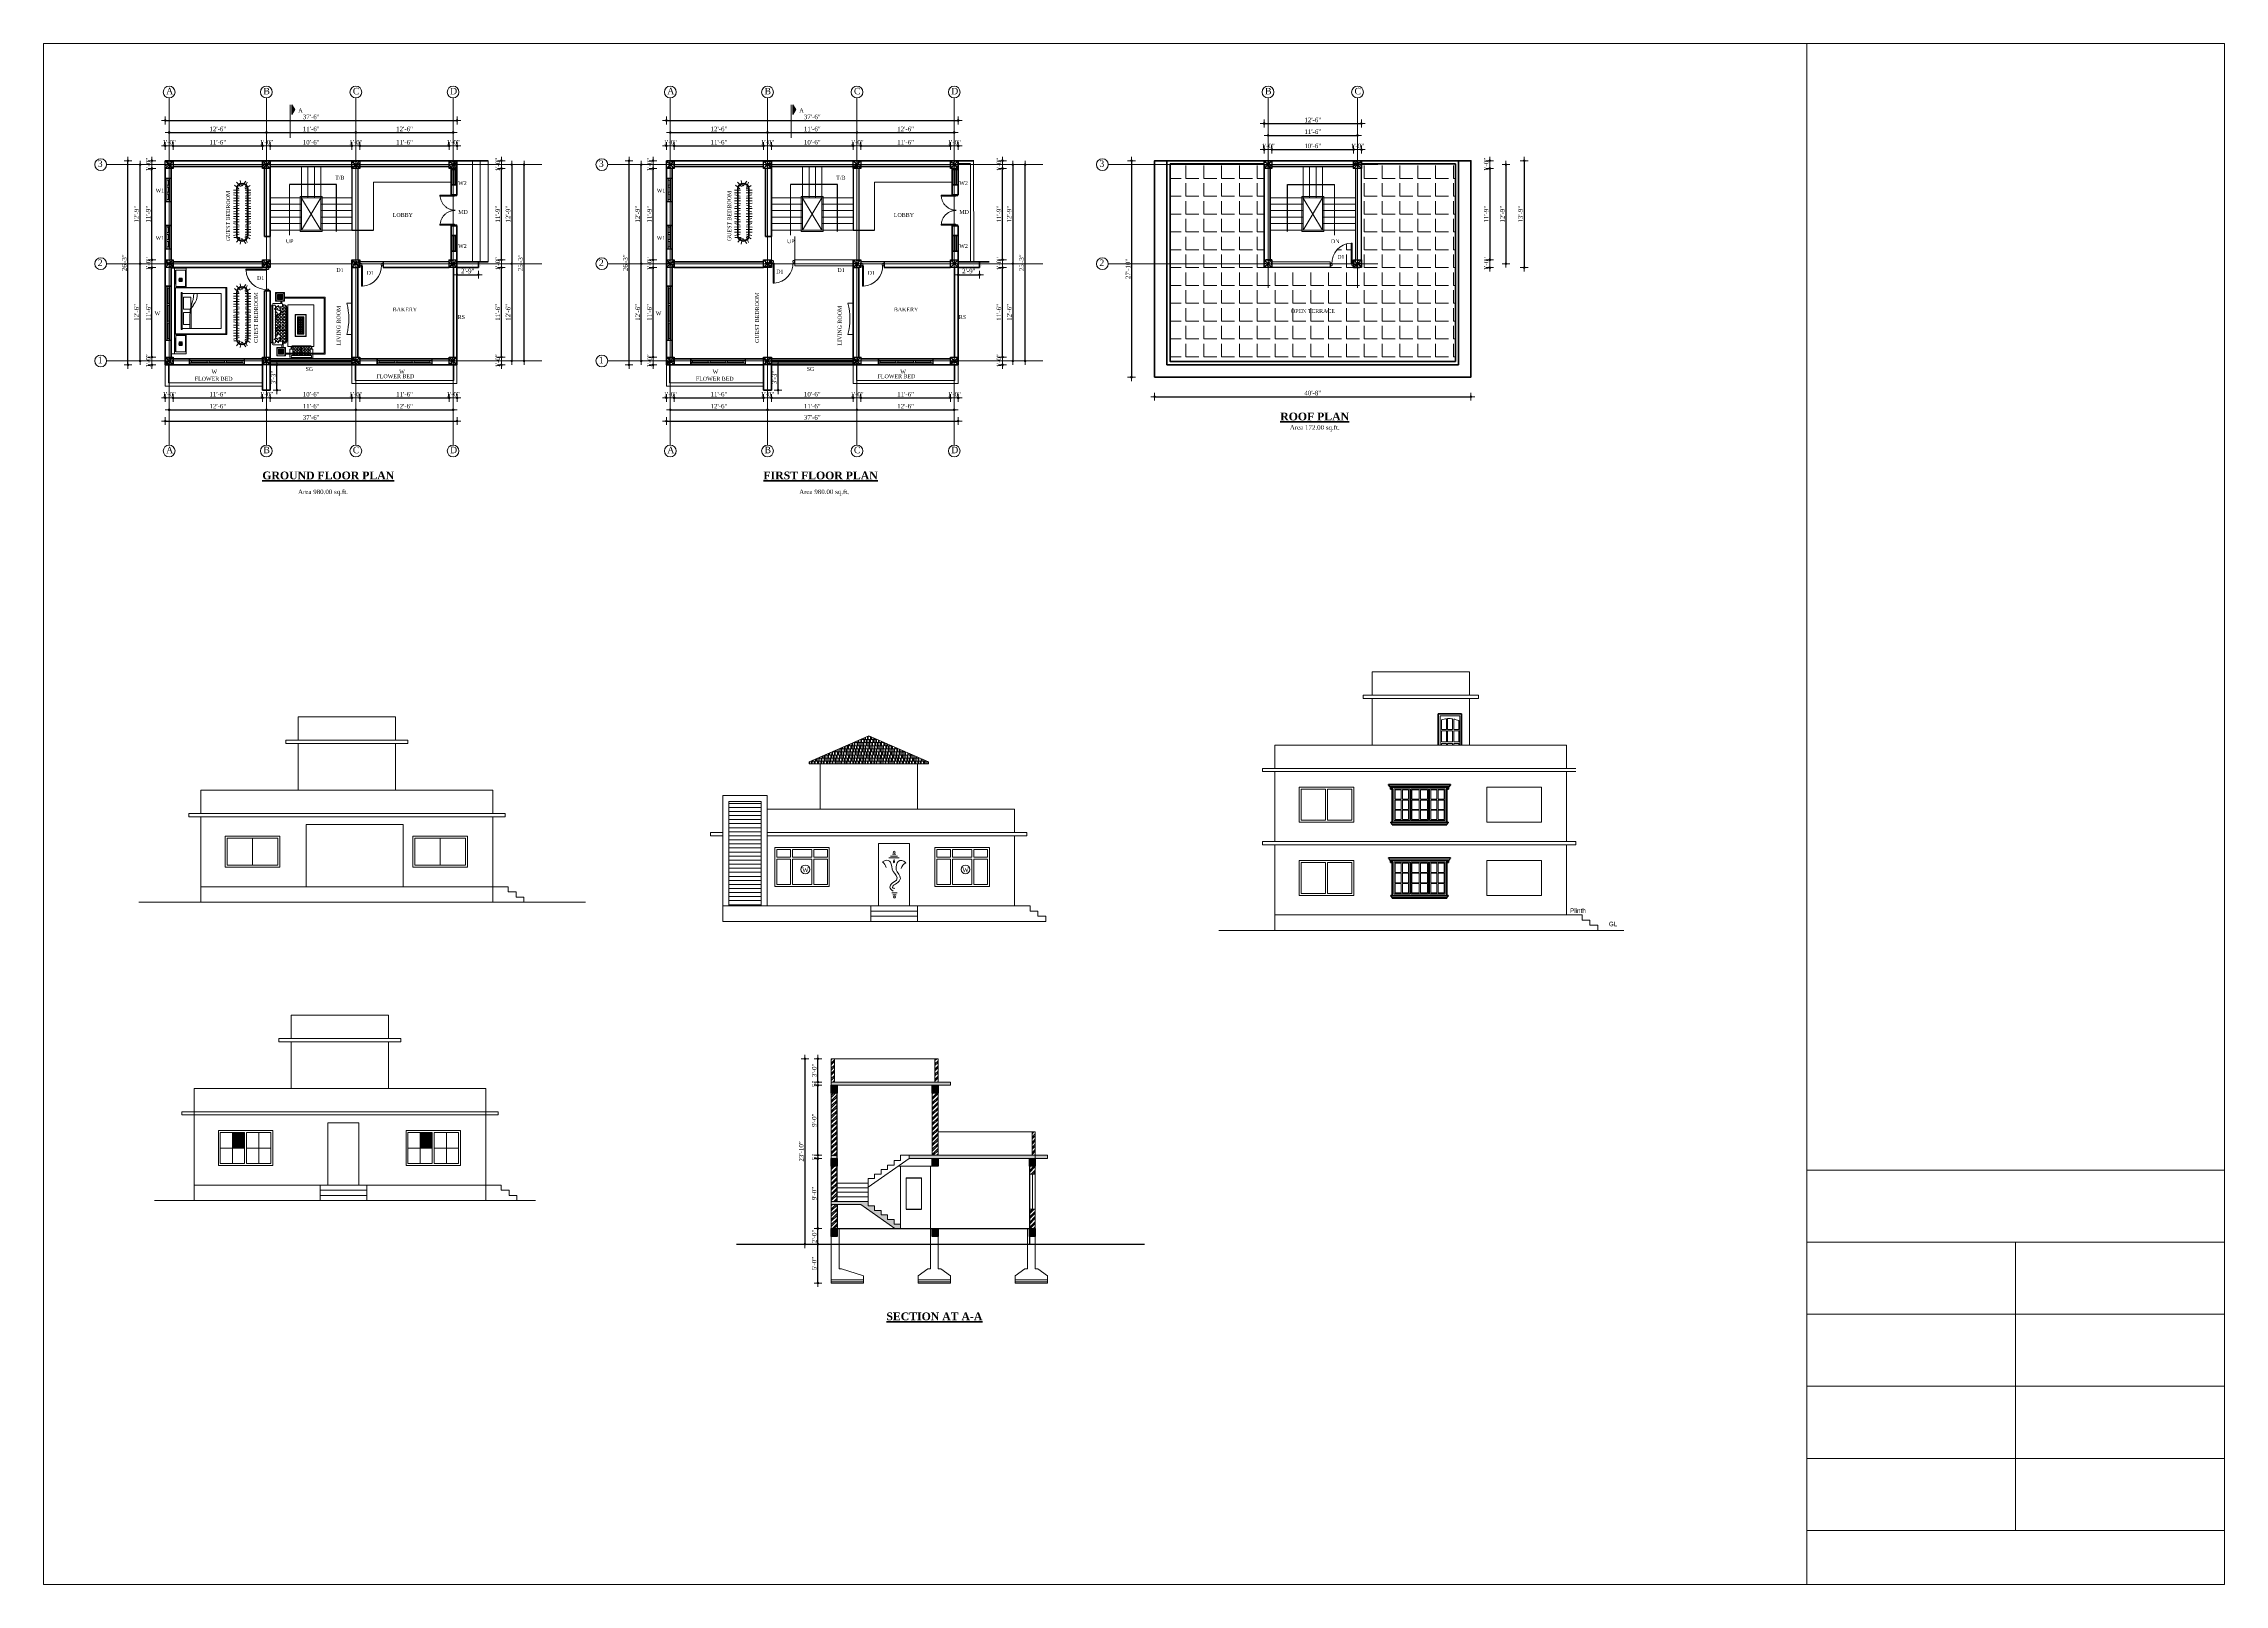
# Model space of a CAD drawing. Header units: inches. Extents: x 897 to 49934, y -34925 to -18564.
# Drawn here: x 7509 to 10873, y -27149 to -24773 of the extents above; entities that cross this region are included whole.
import ezdxf

# ---------------------------------------------------------------- set-up
doc = ezdxf.new("R2010")
doc.units = ezdxf.units.IN
doc.header["$LTSCALE"] = 35
doc.header["$MEASUREMENT"] = 0
doc.header["$PDMODE"] = 34
doc.linetypes.add('PROYECCION', pattern=[19.05, 12.7, -6.35])
for name, color, linetype, lineweight in [('CORNICE', 150, 'Continuous', 9), ('DIMENSION', 115, 'Continuous', 15), ('DOOR ELEVATION', 21, 'Continuous', 15), ('ELEVATION', 30, 'Continuous', 35), ('HACTH', 8, 'Continuous', 13), ('SES- Door&Window', 21, 'Continuous', 15), ('SES-Access Road', 2, 'Continuous', 15), ('SES-column', 1, 'Continuous', 30), ('SES-DIMENSION', 142, 'Continuous', 13), ('SES-Elevation', 4, 'Continuous', 15), ('SES-Furniture', 45, 'Continuous', 5), ('SES-HACTH', 8, 'Continuous', 13), ('SES-Leader', 2, 'Continuous', 15), ('SES-REBARS', 1, 'Continuous', 40), ('SES-Set Back Line', 2, 'Continuous', 15), ('SES-Staircase', 134, 'Continuous', 13), ('SES-TEXT', 3, 'Continuous', 20), ('SES-TitleText', 7, 'Continuous', 40), ('SES-Wall Plan', 6, 'Continuous', 30), ('WINDOW FRAME', 3, 'Continuous', 15)]:
    doc.layers.add(name, color=color, linetype=linetype, lineweight=lineweight)
doc.layers.add('Layer 1', color=7, linetype='Continuous')
doc.styles.add('7 INCH', font='times.ttf', dxfattribs={"height": 7})
doc.styles.add('SES-ARAIL', font='times.ttf', dxfattribs={"height": 6})
doc.styles.add('SES-Title Text', font='times.ttf', dxfattribs={"height": 10})
doc.styles.get("Standard").update_dxf_attribs({"font": 'arial.ttf'})
doc.linetypes.add('ZIGZAG', pattern='A,0.0001,-0.2,[131,ltypeshp.shx,S=0.2,R=0,X=-0.2,Y=0],-0.4,[131,ltypeshp.shx,S=0.2,R=180,X=0.2,Y=0],-0.2', length=0.8001)
doc.dimstyles.new('7 INCH', dxfattribs={"dimscale": 0, "dimtxt": 7, "dimasz": 1, "dimexe": 2, "dimexo": 9, "dimgap": 2, "dimtad": 1, "dimdec": 0, "dimzin": 3, "dimdsep": 46, "dimlunit": 4, "dimtxsty": '7 INCH', "dimblk": 'DIM', "dimcen": 3, "dimdle": 3, "dimse1": 1, "dimse2": 1, "dimclrd": 256, "dimclre": 256, "dimclrt": 7, "dimadec": 1, "dimazin": 2, "dimtfac": 1, "dimtdec": 0, "dimtix": 1, "dimtofl": 0, "dimtmove": 2, "dimatfit": 3, "dimldrblk": 'ARW', "dimfxl": 2, "dimfrac": 2, "dimtolj": 2, "dimtzin": 0, "dimarcsym": 0})
pattern_1 = [(45, (-16348.8445, -8495.476), (-3.9774756, 3.9774756), []), (45, (-16346.193, -8495.476), (-3.9774756, 3.9774756), [])]

# ---------------------------------------------------------------- blocks, each defined once
blk = doc.blocks.new('c11')
at = {"layer": 'SES-HACTH', "linetype": 'ByBlock'}
h = blk.add_hatch(dxfattribs=at)
h.set_pattern_fill('AR-CONC', color=256)
h.set_pattern_definition([(50, (-20422.33, 19414.4167), (7.1726018, -0.6275213), [0.75, -8.25]), (355, (-20422.33, 19414.417), (-1.3875133, 7.5219213), [0.6, -6.6]), (100.451444, (-20421.732, 19414.3644), (5.7850885, 6.8943999), [0.637402, -7.0114211]), (46.1842, (-20422.33, 19416.417), (10.6724133, -1.6551928), [1.125, -12.375]), (96.635635, (-20421.441, 19416.279), (9.3466195, 9.741186), [0.9561034, -10.5171376]), (351.184164, (-20422.33, 19416.417), (9.3466195, 9.741186), [0.9, -9.9]), (21, (-20421.33, 19415.9167), (5.9690705, -4.0261889), [0.75, -8.25]), (326, (-20421.33, 19415.917), (2.4331533, 7.2515005), [0.6, -6.6]), (71.451445, (-20420.8325, 19415.581), (8.4022238, 3.2253115), [0.6374019, -7.0114211]), (37.5, (-20422.33, 19414.4167), (0.12159855, 3.32893854), [0, -6.52, 0, -6.7, 0, -6.625]), (7.5, (-20422.33, 19414.4167), (2.63069537, 3.9441171), [0, -3.82, 0, -6.37, 0, -2.525]), (327.5, (-20424.56, 19414.4167), (5.33822436, -0.22554872), [0, -2.5, 0, -7.8, 0, -10.35]), (317.5, (-20425.56, 19414.4167), (5.8318617, 1.0010498), [0, -3.25, 0, -5.18, 0, -7.35])])
h.paths.add_polyline_path([(-6, 6), (-6, -6), (6, -6), (6, 6)])
for p, q in [((-6, 6), (6, -6)), ((6, 6), (-6, -6))]:
    blk.add_line(p, q, dxfattribs=at)
at = {"layer": 'SES-Wall Plan', "linetype": 'ByBlock'}
blk.add_lwpolyline([(-6, 6), (6, 6), (6, -6), (-6, -6)], close=True, dxfattribs=at)
blk = doc.blocks.new('3ls')
at = {"layer": 'SES- Door&Window'}
for p, q in [((-36, -2.5), (-34, -2.5)), ((-36, -6.5), (-33.5, -6.5)), ((-34, -2.5), (-33, -3.5)), ((-33.5, -6.5), (-33.5, -5)), ((-33.5, -5), (-33, -5)), ((-33, -5), (-33, -3.5)), ((-2, -2.5), (-3, -3.5)), ((-3, -5), (-3, -3.5)), ((-2.5, -5), (-3, -5)), ((-2.5, -6.5), (-2.5, -5)), ((0, -6.5), (-2.5, -6.5)), ((0, -2.5), (-2, -2.5))]:
    blk.add_line(p, q, dxfattribs=at)
blk.add_lwpolyline([(-2.5, -6.5), (-2.5, -37.5), (-4, -37.5), (-4, -6.5)], close=True, dxfattribs=at)
blk.add_arc((-2.5, -6.5), 31, 177.2298, 267.2298, dxfattribs=at)
at = {"layer": 'SES-Wall Plan', "color": 6, "ltscale": 2}
for p, q in [((-36, -6.5), (-36, -1.5)), ((0, -6.5), (0, -1.5))]:
    blk.add_line(p, q, dxfattribs=at)
blk = doc.blocks.new('6H')
at = {"layer": 'SES- Door&Window'}
for p, q in [((-78, -2.5), (-75.5, -2.5)), ((-78, -6.5), (-75, -6.5)), ((-75.5, -2.5), (3.5, -2.5)), ((-75.5, -2.5), (-75.5, -4)), ((-75.5, -4), (-75, -4)), ((-50.5, -4), (-75.5, -4)), ((-75, -4), (-75, -6.5)), ((3, -6.5), (-75, -6.5)), ((-51, -4), (-51, -6.5)), ((-50.5, -2.5), (-50.5, -4)), ((-48.5, -2.5), (-48.5, -4)), ((-48.5, -4), (-48, -4)), ((-23.5, -4), (-48.5, -4)), ((-48, -4), (-48, -6.5)), ((-24, -4), (-24, -6.5)), ((-23.5, -4), (-24, -4)), ((-23.5, -2.5), (-23.5, -4)), ((-21.5, -2.5), (-21.5, -4)), ((3, -4), (-21.5, -4)), ((-21, -4), (-21, -6.5)), ((3, -4), (3, -6.5)), ((3.5, -4), (3, -4)), ((6, -6.5), (3, -6.5)), ((6, -2.5), (3.5, -2.5)), ((3.5, -2.5), (3.5, -4))]:
    blk.add_line(p, q, dxfattribs=at)
at = {"layer": 'SES-Wall Plan'}
for p, q in [((-78, -9), (-78, 0)), ((-78, -9), (-78, 0)), ((6, -9), (6, 0))]:
    blk.add_line(p, q, dxfattribs=at)
blk.add_lwpolyline([(6, 0), (-78, 0), (-78, -9), (6, -9)], close=True, dxfattribs=at)
blk = doc.blocks.new('DIM')
at = {"layer": 'SES-DIMENSION'}
h = blk.add_hatch(color=256, dxfattribs=at)
h.paths.add_polyline_path([(0, 1.28), (0, 0), (1.28, 0, 0.414214)])
h.paths.add_polyline_path([(1.28, 0), (0, 0), (0, -1.28, 0.414214)])
h.paths.add_polyline_path([(0, 0), (-1.28, 0, 0.414214), (0, -1.28)])
h.paths.add_polyline_path([(0, 1.28, 0.414214), (-1.28, 0), (0, 0)])
for p, q in [((0, 6), (0, -6)), ((-6, 0), (6, 0))]:
    blk.add_line(p, q, dxfattribs=at)
blk.add_circle((0, 0), 1.28, dxfattribs=at)
blk = doc.blocks.new('*D954')
at = {"layer": 'Defpoints', "color": 0, "linetype": 'ByBlock', "transparency": 16777216}
for p in [(7697, -25268), (7709, -25268), (7709, -25319)]:
    blk.add_point(p, dxfattribs=at)
at = {"layer": 'SES-DIMENSION', "linetype": 'ByBlock', "lineweight": -2, "transparency": 16777216}
for p, q in [((7696, -25319), (7695, -25319)), ((7710, -25319), (7711, -25319))]:
    blk.add_line(p, q, dxfattribs=at)
blk.add_blockref('DIM', (7697, -25319), dxfattribs=at)
at = {"layer": 'SES-DIMENSION', "linetype": 'ByBlock', "lineweight": -2, "transparency": 16777216, "rotation": 180}
blk.add_blockref('DIM', (7709, -25319), dxfattribs=at)
at = {"layer": 'SES-DIMENSION', "color": 7, "linetype": 'ByBlock', "transparency": 16777216, "insert": (7703, -25313.4), "char_height": 7, "attachment_point": 5, "style": '7 INCH'}
blk.add_mtext('\\A2;1\'-0"', dxfattribs=at)
blk = doc.blocks.new('ARW')
at = {"layer": 'SES-DIMENSION'}
blk.add_lwpolyline([(10, 0, 0, 6, 0), (0, 0, 0, 0, 0), (10, 0, 0, 0, 0)], format="xyseb", dxfattribs=at)
blk = doc.blocks.new('*D955')
at = {"layer": 'Defpoints', "color": 0, "linetype": 'ByBlock', "transparency": 16777216}
for p in [(7709, -25268), (7847, -25268), (7847, -25319)]:
    blk.add_point(p, dxfattribs=at)
at = {"layer": 'SES-DIMENSION', "linetype": 'ByBlock', "lineweight": -2, "transparency": 16777216}
blk.add_line((7710, -25319), (7846, -25319), dxfattribs=at)
at = {"layer": 'SES-DIMENSION', "linetype": 'ByBlock', "lineweight": -2, "transparency": 16777216, "rotation": 180}
blk.add_blockref('DIM', (7709, -25319), dxfattribs=at)
at = {"layer": 'SES-DIMENSION', "linetype": 'ByBlock', "lineweight": -2, "transparency": 16777216}
blk.add_blockref('DIM', (7847, -25319), dxfattribs=at)
at = {"layer": 'SES-DIMENSION', "color": 7, "linetype": 'ByBlock', "transparency": 16777216, "insert": (7778, -25313.4), "char_height": 7, "attachment_point": 5, "style": '7 INCH'}
blk.add_mtext('\\A2;11\'-6"', dxfattribs=at)
blk = doc.blocks.new('*D956')
at = {"layer": 'Defpoints', "color": 0, "linetype": 'ByBlock', "transparency": 16777216}
for p in [(7847, -25268), (7859, -25268), (7859, -25319)]:
    blk.add_point(p, dxfattribs=at)
at = {"layer": 'SES-DIMENSION', "linetype": 'ByBlock', "lineweight": -2, "transparency": 16777216}
for p, q in [((7846, -25319), (7845, -25319)), ((7860, -25319), (7861, -25319))]:
    blk.add_line(p, q, dxfattribs=at)
blk.add_blockref('DIM', (7847, -25319), dxfattribs=at)
at = {"layer": 'SES-DIMENSION', "linetype": 'ByBlock', "lineweight": -2, "transparency": 16777216, "rotation": 180}
blk.add_blockref('DIM', (7859, -25319), dxfattribs=at)
at = {"layer": 'SES-DIMENSION', "color": 7, "linetype": 'ByBlock', "transparency": 16777216, "insert": (7853, -25313.4), "char_height": 7, "attachment_point": 5, "style": '7 INCH'}
blk.add_mtext('\\A2;1\'-0"', dxfattribs=at)
blk = doc.blocks.new('*D957')
at = {"layer": 'Defpoints', "color": 0, "linetype": 'ByBlock', "transparency": 16777216}
for p in [(7859, -25268), (7985, -25265), (7985, -25319)]:
    blk.add_point(p, dxfattribs=at)
at = {"layer": 'SES-DIMENSION', "linetype": 'ByBlock', "lineweight": -2, "transparency": 16777216}
blk.add_line((7860, -25319), (7984, -25319), dxfattribs=at)
at = {"layer": 'SES-DIMENSION', "linetype": 'ByBlock', "lineweight": -2, "transparency": 16777216, "rotation": 180}
blk.add_blockref('DIM', (7859, -25319), dxfattribs=at)
at = {"layer": 'SES-DIMENSION', "linetype": 'ByBlock', "lineweight": -2, "transparency": 16777216}
blk.add_blockref('DIM', (7985, -25319), dxfattribs=at)
at = {"layer": 'SES-DIMENSION', "color": 7, "linetype": 'ByBlock', "transparency": 16777216, "insert": (7922, -25313.4), "char_height": 7, "attachment_point": 5, "style": '7 INCH'}
blk.add_mtext('\\A2;10\'-6"', dxfattribs=at)
blk = doc.blocks.new('*D958')
at = {"layer": 'Defpoints', "color": 0, "linetype": 'ByBlock', "transparency": 16777216}
for p in [(7985, -25265), (7997, -25268), (7997, -25319)]:
    blk.add_point(p, dxfattribs=at)
at = {"layer": 'SES-DIMENSION', "linetype": 'ByBlock', "lineweight": -2, "transparency": 16777216}
for p, q in [((7984, -25319), (7983, -25319)), ((7998, -25319), (7999, -25319))]:
    blk.add_line(p, q, dxfattribs=at)
blk.add_blockref('DIM', (7985, -25319), dxfattribs=at)
at = {"layer": 'SES-DIMENSION', "linetype": 'ByBlock', "lineweight": -2, "transparency": 16777216, "rotation": 180}
blk.add_blockref('DIM', (7997, -25319), dxfattribs=at)
at = {"layer": 'SES-DIMENSION', "color": 7, "linetype": 'ByBlock', "transparency": 16777216, "insert": (7991, -25313.4), "char_height": 7, "attachment_point": 5, "style": '7 INCH'}
blk.add_mtext('\\A2;1\'-0"', dxfattribs=at)
blk = doc.blocks.new('*D959')
at = {"layer": 'Defpoints', "color": 0, "linetype": 'ByBlock', "transparency": 16777216}
for p in [(7997, -25268), (8135, -25268), (8135, -25319)]:
    blk.add_point(p, dxfattribs=at)
at = {"layer": 'SES-DIMENSION', "linetype": 'ByBlock', "lineweight": -2, "transparency": 16777216}
blk.add_line((7998, -25319), (8134, -25319), dxfattribs=at)
at = {"layer": 'SES-DIMENSION', "linetype": 'ByBlock', "lineweight": -2, "transparency": 16777216, "rotation": 180}
blk.add_blockref('DIM', (7997, -25319), dxfattribs=at)
at = {"layer": 'SES-DIMENSION', "linetype": 'ByBlock', "lineweight": -2, "transparency": 16777216}
blk.add_blockref('DIM', (8135, -25319), dxfattribs=at)
at = {"layer": 'SES-DIMENSION', "color": 7, "linetype": 'ByBlock', "transparency": 16777216, "insert": (8066, -25313.4), "char_height": 7, "attachment_point": 5, "style": '7 INCH'}
blk.add_mtext('\\A2;11\'-6"', dxfattribs=at)
blk = doc.blocks.new('*D960')
at = {"layer": 'Defpoints', "color": 0, "linetype": 'ByBlock', "transparency": 16777216}
for p in [(8135, -25268), (8147, -25268), (8147, -25319)]:
    blk.add_point(p, dxfattribs=at)
at = {"layer": 'SES-DIMENSION', "linetype": 'ByBlock', "lineweight": -2, "transparency": 16777216}
for p, q in [((8134, -25319), (8133, -25319)), ((8148, -25319), (8149, -25319))]:
    blk.add_line(p, q, dxfattribs=at)
blk.add_blockref('DIM', (8135, -25319), dxfattribs=at)
at = {"layer": 'SES-DIMENSION', "linetype": 'ByBlock', "lineweight": -2, "transparency": 16777216, "rotation": 180}
blk.add_blockref('DIM', (8147, -25319), dxfattribs=at)
at = {"layer": 'SES-DIMENSION', "color": 7, "linetype": 'ByBlock', "transparency": 16777216, "insert": (8141, -25313.4), "char_height": 7, "attachment_point": 5, "style": '7 INCH'}
blk.add_mtext('\\A2;1\'-0"', dxfattribs=at)
blk = doc.blocks.new('*D961')
at = {"layer": 'Defpoints', "color": 0, "linetype": 'ByBlock', "transparency": 16777216}
for p in [(7703, -25268), (7853, -25268), (7853, -25337.3)]:
    blk.add_point(p, dxfattribs=at)
at = {"layer": 'SES-DIMENSION', "linetype": 'ByBlock', "lineweight": -2, "transparency": 16777216}
blk.add_line((7704, -25337.3), (7852, -25337.3), dxfattribs=at)
at = {"layer": 'SES-DIMENSION', "linetype": 'ByBlock', "lineweight": -2, "transparency": 16777216, "rotation": 180}
blk.add_blockref('DIM', (7703, -25337.3), dxfattribs=at)
at = {"layer": 'SES-DIMENSION', "linetype": 'ByBlock', "lineweight": -2, "transparency": 16777216}
blk.add_blockref('DIM', (7853, -25337.3), dxfattribs=at)
at = {"layer": 'SES-DIMENSION', "color": 7, "linetype": 'ByBlock', "transparency": 16777216, "insert": (7778, -25331.8), "char_height": 7, "attachment_point": 5, "style": '7 INCH'}
blk.add_mtext('\\A2;12\'-6"', dxfattribs=at)
blk = doc.blocks.new('*D962')
at = {"layer": 'Defpoints', "color": 0, "linetype": 'ByBlock', "transparency": 16777216}
for p in [(7853, -25268), (7991, -25268), (7991, -25337.3)]:
    blk.add_point(p, dxfattribs=at)
at = {"layer": 'SES-DIMENSION', "linetype": 'ByBlock', "lineweight": -2, "transparency": 16777216}
blk.add_line((7854, -25337.3), (7990, -25337.3), dxfattribs=at)
at = {"layer": 'SES-DIMENSION', "linetype": 'ByBlock', "lineweight": -2, "transparency": 16777216, "rotation": 180}
blk.add_blockref('DIM', (7853, -25337.3), dxfattribs=at)
at = {"layer": 'SES-DIMENSION', "linetype": 'ByBlock', "lineweight": -2, "transparency": 16777216}
blk.add_blockref('DIM', (7991, -25337.3), dxfattribs=at)
at = {"layer": 'SES-DIMENSION', "color": 7, "linetype": 'ByBlock', "transparency": 16777216, "insert": (7922, -25331.8), "char_height": 7, "attachment_point": 5, "style": '7 INCH'}
blk.add_mtext('\\A2;11\'-6"', dxfattribs=at)
blk = doc.blocks.new('*D963')
at = {"layer": 'Defpoints', "color": 0, "linetype": 'ByBlock', "transparency": 16777216}
for p in [(7991, -25268), (8141, -25268), (8141, -25337.3)]:
    blk.add_point(p, dxfattribs=at)
at = {"layer": 'SES-DIMENSION', "linetype": 'ByBlock', "lineweight": -2, "transparency": 16777216}
blk.add_line((7992, -25337.3), (8140, -25337.3), dxfattribs=at)
at = {"layer": 'SES-DIMENSION', "linetype": 'ByBlock', "lineweight": -2, "transparency": 16777216, "rotation": 180}
blk.add_blockref('DIM', (7991, -25337.3), dxfattribs=at)
at = {"layer": 'SES-DIMENSION', "linetype": 'ByBlock', "lineweight": -2, "transparency": 16777216}
blk.add_blockref('DIM', (8141, -25337.3), dxfattribs=at)
at = {"layer": 'SES-DIMENSION', "color": 7, "linetype": 'ByBlock', "transparency": 16777216, "insert": (8066, -25331.8), "char_height": 7, "attachment_point": 5, "style": '7 INCH'}
blk.add_mtext('\\A2;12\'-6"', dxfattribs=at)
blk = doc.blocks.new('*D964')
at = {"layer": 'Defpoints', "color": 0, "linetype": 'ByBlock', "transparency": 16777216}
for p in [(7697, -25268), (8147, -25268), (8147, -25354.7)]:
    blk.add_point(p, dxfattribs=at)
at = {"layer": 'SES-DIMENSION', "linetype": 'ByBlock', "lineweight": -2, "transparency": 16777216}
blk.add_line((7698, -25354.7), (8146, -25354.7), dxfattribs=at)
at = {"layer": 'SES-DIMENSION', "linetype": 'ByBlock', "lineweight": -2, "transparency": 16777216, "rotation": 180}
blk.add_blockref('DIM', (7697, -25354.7), dxfattribs=at)
at = {"layer": 'SES-DIMENSION', "linetype": 'ByBlock', "lineweight": -2, "transparency": 16777216}
blk.add_blockref('DIM', (8147, -25354.7), dxfattribs=at)
at = {"layer": 'SES-DIMENSION', "color": 7, "linetype": 'ByBlock', "transparency": 16777216, "insert": (7922, -25349.1), "char_height": 7, "attachment_point": 5, "style": '7 INCH'}
blk.add_mtext('\\A2;37\'-6"', dxfattribs=at)
blk = doc.blocks.new('*D965')
at = {"layer": 'Defpoints', "color": 0, "linetype": 'ByBlock', "transparency": 16777216}
for p in [(7676.4, -25256), (7697, -25256), (7697, -25268)]:
    blk.add_point(p, dxfattribs=at)
at = {"layer": 'SES-DIMENSION', "linetype": 'ByBlock', "lineweight": -2, "transparency": 16777216}
for p, q in [((7676.4, -25255), (7676.4, -25254)), ((7676.4, -25269), (7676.4, -25270))]:
    blk.add_line(p, q, dxfattribs=at)
for p, rotation in [((7676.4, -25256), 270), ((7676.4, -25268), 90)]:
    blk.add_blockref('DIM', p, dxfattribs=dict(at, rotation=rotation))
at = {"layer": 'SES-DIMENSION', "color": 7, "linetype": 'ByBlock', "transparency": 16777216, "insert": (7670.8, -25262), "char_height": 7, "attachment_point": 5, "rotation": 90, "style": '7 INCH'}
blk.add_mtext('\\A2;1\'-0"', dxfattribs=at)
blk = doc.blocks.new('*D966')
at = {"layer": 'Defpoints', "color": 0, "linetype": 'ByBlock', "transparency": 16777216}
for p in [(7676.4, -25118.1), (7697, -25118.1), (7697, -25256)]:
    blk.add_point(p, dxfattribs=at)
at = {"layer": 'SES-DIMENSION', "linetype": 'ByBlock', "lineweight": -2, "transparency": 16777216}
blk.add_line((7676.4, -25255), (7676.4, -25119.1), dxfattribs=at)
for p, rotation in [((7676.4, -25118.1), 90), ((7676.4, -25256), 270)]:
    blk.add_blockref('DIM', p, dxfattribs=dict(at, rotation=rotation))
at = {"layer": 'SES-DIMENSION', "color": 7, "linetype": 'ByBlock', "transparency": 16777216, "insert": (7670.8, -25187.1), "char_height": 7, "attachment_point": 5, "rotation": 90, "style": '7 INCH'}
blk.add_mtext('\\A2;11\'-6"', dxfattribs=at)
blk = doc.blocks.new('*D967')
at = {"layer": 'Defpoints', "color": 0, "linetype": 'ByBlock', "transparency": 16777216}
for p in [(7676.4, -25106.1), (7697, -25106.1), (7697, -25118.1)]:
    blk.add_point(p, dxfattribs=at)
at = {"layer": 'SES-DIMENSION', "linetype": 'ByBlock', "lineweight": -2, "transparency": 16777216}
for p, q in [((7676.4, -25105.1), (7676.4, -25104.1)), ((7676.4, -25119.1), (7676.4, -25120.1))]:
    blk.add_line(p, q, dxfattribs=at)
for p, rotation in [((7676.4, -25106.1), 270), ((7676.4, -25118.1), 90)]:
    blk.add_blockref('DIM', p, dxfattribs=dict(at, rotation=rotation))
at = {"layer": 'SES-DIMENSION', "color": 7, "linetype": 'ByBlock', "transparency": 16777216, "insert": (7670.8, -25112.1), "char_height": 7, "attachment_point": 5, "rotation": 90, "style": '7 INCH'}
blk.add_mtext('\\A2;1\'-0"', dxfattribs=at)
blk = doc.blocks.new('*D968')
at = {"layer": 'Defpoints', "color": 0, "linetype": 'ByBlock', "transparency": 16777216}
for p in [(7676.4, -24965.2), (7697, -24965.2), (7697, -25106.1)]:
    blk.add_point(p, dxfattribs=at)
at = {"layer": 'SES-DIMENSION', "linetype": 'ByBlock', "lineweight": -2, "transparency": 16777216}
blk.add_line((7676.4, -25105.1), (7676.4, -24966.2), dxfattribs=at)
for p, rotation in [((7676.4, -24965.2), 90), ((7676.4, -25106.1), 270)]:
    blk.add_blockref('DIM', p, dxfattribs=dict(at, rotation=rotation))
at = {"layer": 'SES-DIMENSION', "color": 7, "linetype": 'ByBlock', "transparency": 16777216, "insert": (7670.8, -25035.7), "char_height": 7, "attachment_point": 5, "rotation": 90, "style": '7 INCH'}
blk.add_mtext('\\A2;11\'-9"', dxfattribs=at)
blk = doc.blocks.new('*D969')
at = {"layer": 'Defpoints', "color": 0, "linetype": 'ByBlock', "transparency": 16777216}
for p in [(7676.4, -24953.2), (7697, -24953.2), (7697, -24965.2)]:
    blk.add_point(p, dxfattribs=at)
at = {"layer": 'SES-DIMENSION', "linetype": 'ByBlock', "lineweight": -2, "transparency": 16777216}
for p, q in [((7676.4, -24952.2), (7676.4, -24951.2)), ((7676.4, -24966.2), (7676.4, -24967.2))]:
    blk.add_line(p, q, dxfattribs=at)
for p, rotation in [((7676.4, -24953.2), 270), ((7676.4, -24965.2), 90)]:
    blk.add_blockref('DIM', p, dxfattribs=dict(at, rotation=rotation))
at = {"layer": 'SES-DIMENSION', "color": 7, "linetype": 'ByBlock', "transparency": 16777216, "insert": (7670.8, -24959.2), "char_height": 7, "attachment_point": 5, "rotation": 90, "style": '7 INCH'}
blk.add_mtext('\\A2;1\'-0"', dxfattribs=at)
blk = doc.blocks.new('*D939')
at = {"layer": 'Defpoints', "color": 0, "linetype": 'ByBlock', "transparency": 16777216}
for p in [(7658.2, -25112.1), (7697, -25112.1), (7697, -25262)]:
    blk.add_point(p, dxfattribs=at)
at = {"layer": 'SES-DIMENSION', "linetype": 'ByBlock', "lineweight": -2, "transparency": 16777216}
blk.add_line((7658.2, -25261), (7658.2, -25113.1), dxfattribs=at)
for p, rotation in [((7658.2, -25112.1), 90), ((7658.2, -25262), 270)]:
    blk.add_blockref('DIM', p, dxfattribs=dict(at, rotation=rotation))
at = {"layer": 'SES-DIMENSION', "color": 7, "linetype": 'ByBlock', "transparency": 16777216, "insert": (7652.6, -25187.1), "char_height": 7, "attachment_point": 5, "rotation": 90, "style": '7 INCH'}
blk.add_mtext('\\A2;12\'-6"', dxfattribs=at)
blk = doc.blocks.new('*D940')
at = {"layer": 'Defpoints', "color": 0, "linetype": 'ByBlock', "transparency": 16777216}
for p in [(7658.2, -24959.2), (7697, -24959.2), (7697, -25112.1)]:
    blk.add_point(p, dxfattribs=at)
at = {"layer": 'SES-DIMENSION', "linetype": 'ByBlock', "lineweight": -2, "transparency": 16777216}
blk.add_line((7658.2, -25111.1), (7658.2, -24960.2), dxfattribs=at)
for p, rotation in [((7658.2, -24959.2), 90), ((7658.2, -25112.1), 270)]:
    blk.add_blockref('DIM', p, dxfattribs=dict(at, rotation=rotation))
at = {"layer": 'SES-DIMENSION', "color": 7, "linetype": 'ByBlock', "transparency": 16777216, "insert": (7652.6, -25035.7), "char_height": 7, "attachment_point": 5, "rotation": 90, "style": '7 INCH'}
blk.add_mtext('\\A2;12\'-9"', dxfattribs=at)
blk = doc.blocks.new('*D941')
at = {"layer": 'Defpoints', "color": 0, "linetype": 'ByBlock', "transparency": 16777216}
for p in [(7639.4, -24953.2), (7697, -24953.2), (7697, -25268)]:
    blk.add_point(p, dxfattribs=at)
at = {"layer": 'SES-DIMENSION', "linetype": 'ByBlock', "lineweight": -2, "transparency": 16777216}
blk.add_line((7639.4, -25267), (7639.4, -24954.2), dxfattribs=at)
for p, rotation in [((7639.4, -24953.2), 90), ((7639.4, -25268), 270)]:
    blk.add_blockref('DIM', p, dxfattribs=dict(at, rotation=rotation))
at = {"layer": 'SES-DIMENSION', "color": 7, "linetype": 'ByBlock', "transparency": 16777216, "insert": (7633.8, -25110.6), "char_height": 7, "attachment_point": 5, "rotation": 90, "style": '7 INCH'}
blk.add_mtext('\\A2;26\'-3"', dxfattribs=at)
blk = doc.blocks.new('*D942')
at = {"layer": 'Defpoints', "color": 0, "linetype": 'ByBlock', "transparency": 16777216}
for p in [(7697, -24953.2), (7709, -24930.4), (7709, -24953.2)]:
    blk.add_point(p, dxfattribs=at)
at = {"layer": 'SES-DIMENSION', "linetype": 'ByBlock', "lineweight": -2, "transparency": 16777216}
for p, q in [((7696, -24930.4), (7695, -24930.4)), ((7710, -24930.4), (7711, -24930.4))]:
    blk.add_line(p, q, dxfattribs=at)
blk.add_blockref('DIM', (7697, -24930.4), dxfattribs=at)
at = {"layer": 'SES-DIMENSION', "linetype": 'ByBlock', "lineweight": -2, "transparency": 16777216, "rotation": 180}
blk.add_blockref('DIM', (7709, -24930.4), dxfattribs=at)
at = {"layer": 'SES-DIMENSION', "color": 7, "linetype": 'ByBlock', "transparency": 16777216, "insert": (7703, -24924.8), "char_height": 7, "attachment_point": 5, "style": '7 INCH'}
blk.add_mtext('\\A2;1\'-0"', dxfattribs=at)
blk = doc.blocks.new('*D943')
at = {"layer": 'Defpoints', "color": 0, "linetype": 'ByBlock', "transparency": 16777216}
for p in [(7709, -24953.2), (7847, -24930.4), (7847, -24953.2)]:
    blk.add_point(p, dxfattribs=at)
at = {"layer": 'SES-DIMENSION', "linetype": 'ByBlock', "lineweight": -2, "transparency": 16777216}
blk.add_line((7710, -24930.4), (7846, -24930.4), dxfattribs=at)
at = {"layer": 'SES-DIMENSION', "linetype": 'ByBlock', "lineweight": -2, "transparency": 16777216, "rotation": 180}
blk.add_blockref('DIM', (7709, -24930.4), dxfattribs=at)
at = {"layer": 'SES-DIMENSION', "linetype": 'ByBlock', "lineweight": -2, "transparency": 16777216}
blk.add_blockref('DIM', (7847, -24930.4), dxfattribs=at)
at = {"layer": 'SES-DIMENSION', "color": 7, "linetype": 'ByBlock', "transparency": 16777216, "insert": (7778, -24924.8), "char_height": 7, "attachment_point": 5, "style": '7 INCH'}
blk.add_mtext('\\A2;11\'-6"', dxfattribs=at)
blk = doc.blocks.new('*D944')
at = {"layer": 'Defpoints', "color": 0, "linetype": 'ByBlock', "transparency": 16777216}
for p in [(7847, -24953.2), (7859, -24930.4), (7859, -24953.2)]:
    blk.add_point(p, dxfattribs=at)
at = {"layer": 'SES-DIMENSION', "linetype": 'ByBlock', "lineweight": -2, "transparency": 16777216}
for p, q in [((7846, -24930.4), (7845, -24930.4)), ((7860, -24930.4), (7861, -24930.4))]:
    blk.add_line(p, q, dxfattribs=at)
blk.add_blockref('DIM', (7847, -24930.4), dxfattribs=at)
at = {"layer": 'SES-DIMENSION', "linetype": 'ByBlock', "lineweight": -2, "transparency": 16777216, "rotation": 180}
blk.add_blockref('DIM', (7859, -24930.4), dxfattribs=at)
at = {"layer": 'SES-DIMENSION', "color": 7, "linetype": 'ByBlock', "transparency": 16777216, "insert": (7853, -24924.8), "char_height": 7, "attachment_point": 5, "style": '7 INCH'}
blk.add_mtext('\\A2;1\'-0"', dxfattribs=at)
blk = doc.blocks.new('*D945')
at = {"layer": 'Defpoints', "color": 0, "linetype": 'ByBlock', "transparency": 16777216}
for p in [(7859, -24953.2), (7985, -24930.4), (7985, -24953.2)]:
    blk.add_point(p, dxfattribs=at)
at = {"layer": 'SES-DIMENSION', "linetype": 'ByBlock', "lineweight": -2, "transparency": 16777216}
blk.add_line((7860, -24930.4), (7984, -24930.4), dxfattribs=at)
at = {"layer": 'SES-DIMENSION', "linetype": 'ByBlock', "lineweight": -2, "transparency": 16777216, "rotation": 180}
blk.add_blockref('DIM', (7859, -24930.4), dxfattribs=at)
at = {"layer": 'SES-DIMENSION', "linetype": 'ByBlock', "lineweight": -2, "transparency": 16777216}
blk.add_blockref('DIM', (7985, -24930.4), dxfattribs=at)
at = {"layer": 'SES-DIMENSION', "color": 7, "linetype": 'ByBlock', "transparency": 16777216, "insert": (7922, -24924.8), "char_height": 7, "attachment_point": 5, "style": '7 INCH'}
blk.add_mtext('\\A2;10\'-6"', dxfattribs=at)
blk = doc.blocks.new('*D946')
at = {"layer": 'Defpoints', "color": 0, "linetype": 'ByBlock', "transparency": 16777216}
for p in [(7985, -24953.2), (7997, -24930.4), (7997, -24953.2)]:
    blk.add_point(p, dxfattribs=at)
at = {"layer": 'SES-DIMENSION', "linetype": 'ByBlock', "lineweight": -2, "transparency": 16777216}
for p, q in [((7984, -24930.4), (7983, -24930.4)), ((7998, -24930.4), (7999, -24930.4))]:
    blk.add_line(p, q, dxfattribs=at)
blk.add_blockref('DIM', (7985, -24930.4), dxfattribs=at)
at = {"layer": 'SES-DIMENSION', "linetype": 'ByBlock', "lineweight": -2, "transparency": 16777216, "rotation": 180}
blk.add_blockref('DIM', (7997, -24930.4), dxfattribs=at)
at = {"layer": 'SES-DIMENSION', "color": 7, "linetype": 'ByBlock', "transparency": 16777216, "insert": (7991, -24924.8), "char_height": 7, "attachment_point": 5, "style": '7 INCH'}
blk.add_mtext('\\A2;1\'-0"', dxfattribs=at)
blk = doc.blocks.new('*D947')
at = {"layer": 'Defpoints', "color": 0, "linetype": 'ByBlock', "transparency": 16777216}
for p in [(7997, -24953.2), (8135, -24930.4), (8135, -24953.2)]:
    blk.add_point(p, dxfattribs=at)
at = {"layer": 'SES-DIMENSION', "linetype": 'ByBlock', "lineweight": -2, "transparency": 16777216}
blk.add_line((7998, -24930.4), (8134, -24930.4), dxfattribs=at)
at = {"layer": 'SES-DIMENSION', "linetype": 'ByBlock', "lineweight": -2, "transparency": 16777216, "rotation": 180}
blk.add_blockref('DIM', (7997, -24930.4), dxfattribs=at)
at = {"layer": 'SES-DIMENSION', "linetype": 'ByBlock', "lineweight": -2, "transparency": 16777216}
blk.add_blockref('DIM', (8135, -24930.4), dxfattribs=at)
at = {"layer": 'SES-DIMENSION', "color": 7, "linetype": 'ByBlock', "transparency": 16777216, "insert": (8066, -24924.8), "char_height": 7, "attachment_point": 5, "style": '7 INCH'}
blk.add_mtext('\\A2;11\'-6"', dxfattribs=at)
blk = doc.blocks.new('*D948')
at = {"layer": 'Defpoints', "color": 0, "linetype": 'ByBlock', "transparency": 16777216}
for p in [(8135, -24953.2), (8147, -24930.4), (8147, -24953.2)]:
    blk.add_point(p, dxfattribs=at)
at = {"layer": 'SES-DIMENSION', "linetype": 'ByBlock', "lineweight": -2, "transparency": 16777216}
for p, q in [((8134, -24930.4), (8133, -24930.4)), ((8148, -24930.4), (8149, -24930.4))]:
    blk.add_line(p, q, dxfattribs=at)
blk.add_blockref('DIM', (8135, -24930.4), dxfattribs=at)
at = {"layer": 'SES-DIMENSION', "linetype": 'ByBlock', "lineweight": -2, "transparency": 16777216, "rotation": 180}
blk.add_blockref('DIM', (8147, -24930.4), dxfattribs=at)
at = {"layer": 'SES-DIMENSION', "color": 7, "linetype": 'ByBlock', "transparency": 16777216, "insert": (8141, -24924.8), "char_height": 7, "attachment_point": 5, "style": '7 INCH'}
blk.add_mtext('\\A2;1\'-0"', dxfattribs=at)
blk = doc.blocks.new('*D949')
at = {"layer": 'Defpoints', "color": 0, "linetype": 'ByBlock', "transparency": 16777216}
for p in [(7853, -24909.8), (7703, -24953.2), (7853, -24953.2)]:
    blk.add_point(p, dxfattribs=at)
at = {"layer": 'SES-DIMENSION', "linetype": 'ByBlock', "lineweight": -2, "transparency": 16777216}
blk.add_line((7704, -24909.8), (7852, -24909.8), dxfattribs=at)
at = {"layer": 'SES-DIMENSION', "linetype": 'ByBlock', "lineweight": -2, "transparency": 16777216, "rotation": 180}
blk.add_blockref('DIM', (7703, -24909.8), dxfattribs=at)
at = {"layer": 'SES-DIMENSION', "linetype": 'ByBlock', "lineweight": -2, "transparency": 16777216}
blk.add_blockref('DIM', (7853, -24909.8), dxfattribs=at)
at = {"layer": 'SES-DIMENSION', "color": 7, "linetype": 'ByBlock', "transparency": 16777216, "insert": (7778, -24904.3), "char_height": 7, "attachment_point": 5, "style": '7 INCH'}
blk.add_mtext('\\A2;12\'-6"', dxfattribs=at)
blk = doc.blocks.new('*D950')
at = {"layer": 'Defpoints', "color": 0, "linetype": 'ByBlock', "transparency": 16777216}
for p in [(7991, -24909.8), (7853, -24953.2), (7991, -24953.2)]:
    blk.add_point(p, dxfattribs=at)
at = {"layer": 'SES-DIMENSION', "linetype": 'ByBlock', "lineweight": -2, "transparency": 16777216}
blk.add_line((7854, -24909.8), (7990, -24909.8), dxfattribs=at)
at = {"layer": 'SES-DIMENSION', "linetype": 'ByBlock', "lineweight": -2, "transparency": 16777216, "rotation": 180}
blk.add_blockref('DIM', (7853, -24909.8), dxfattribs=at)
at = {"layer": 'SES-DIMENSION', "linetype": 'ByBlock', "lineweight": -2, "transparency": 16777216}
blk.add_blockref('DIM', (7991, -24909.8), dxfattribs=at)
at = {"layer": 'SES-DIMENSION', "color": 7, "linetype": 'ByBlock', "transparency": 16777216, "insert": (7922, -24904.3), "char_height": 7, "attachment_point": 5, "style": '7 INCH'}
blk.add_mtext('\\A2;11\'-6"', dxfattribs=at)
blk = doc.blocks.new('*D951')
at = {"layer": 'Defpoints', "color": 0, "linetype": 'ByBlock', "transparency": 16777216}
for p in [(8141, -24909.8), (7991, -24953.2), (8141, -24953.2)]:
    blk.add_point(p, dxfattribs=at)
at = {"layer": 'SES-DIMENSION', "linetype": 'ByBlock', "lineweight": -2, "transparency": 16777216}
blk.add_line((7992, -24909.8), (8140, -24909.8), dxfattribs=at)
at = {"layer": 'SES-DIMENSION', "linetype": 'ByBlock', "lineweight": -2, "transparency": 16777216, "rotation": 180}
blk.add_blockref('DIM', (7991, -24909.8), dxfattribs=at)
at = {"layer": 'SES-DIMENSION', "linetype": 'ByBlock', "lineweight": -2, "transparency": 16777216}
blk.add_blockref('DIM', (8141, -24909.8), dxfattribs=at)
at = {"layer": 'SES-DIMENSION', "color": 7, "linetype": 'ByBlock', "transparency": 16777216, "insert": (8066, -24904.3), "char_height": 7, "attachment_point": 5, "style": '7 INCH'}
blk.add_mtext('\\A2;12\'-6"', dxfattribs=at)
blk = doc.blocks.new('*D952')
at = {"layer": 'Defpoints', "color": 0, "linetype": 'ByBlock', "transparency": 16777216}
for p in [(8147, -24891.2), (7697, -24953.2), (8147, -24953.2)]:
    blk.add_point(p, dxfattribs=at)
at = {"layer": 'SES-DIMENSION', "linetype": 'ByBlock', "lineweight": -2, "transparency": 16777216}
blk.add_line((7698, -24891.2), (8146, -24891.2), dxfattribs=at)
at = {"layer": 'SES-DIMENSION', "linetype": 'ByBlock', "lineweight": -2, "transparency": 16777216, "rotation": 180}
blk.add_blockref('DIM', (7697, -24891.2), dxfattribs=at)
at = {"layer": 'SES-DIMENSION', "linetype": 'ByBlock', "lineweight": -2, "transparency": 16777216}
blk.add_blockref('DIM', (8147, -24891.2), dxfattribs=at)
at = {"layer": 'SES-DIMENSION', "color": 7, "linetype": 'ByBlock', "transparency": 16777216, "insert": (7922, -24885.7), "char_height": 7, "attachment_point": 5, "style": '7 INCH'}
blk.add_mtext('\\A2;37\'-6"', dxfattribs=at)
blk = doc.blocks.new('*D953')
at = {"layer": 'Defpoints', "color": 0, "linetype": 'ByBlock', "transparency": 16777216}
for p in [(8147, -25256), (8215.4, -25256), (8147, -25268)]:
    blk.add_point(p, dxfattribs=at)
at = {"layer": 'SES-DIMENSION', "linetype": 'ByBlock', "lineweight": -2, "transparency": 16777216}
for p, q in [((8215.4, -25255), (8215.4, -25254)), ((8215.4, -25269), (8215.4, -25270))]:
    blk.add_line(p, q, dxfattribs=at)
for p, rotation in [((8215.4, -25256), 270), ((8215.4, -25268), 90)]:
    blk.add_blockref('DIM', p, dxfattribs=dict(at, rotation=rotation))
at = {"layer": 'SES-DIMENSION', "color": 7, "linetype": 'ByBlock', "transparency": 16777216, "insert": (8209.9, -25262), "char_height": 7, "attachment_point": 5, "rotation": 90, "style": '7 INCH'}
blk.add_mtext('\\A2;1\'-0"', dxfattribs=at)
blk = doc.blocks.new('*D970')
at = {"layer": 'Defpoints', "color": 0, "linetype": 'ByBlock', "transparency": 16777216}
for p in [(8147, -25118.1), (8215.4, -25118.1), (8147, -25256)]:
    blk.add_point(p, dxfattribs=at)
at = {"layer": 'SES-DIMENSION', "linetype": 'ByBlock', "lineweight": -2, "transparency": 16777216}
blk.add_line((8215.4, -25255), (8215.4, -25119.1), dxfattribs=at)
for p, rotation in [((8215.4, -25118.1), 90), ((8215.4, -25256), 270)]:
    blk.add_blockref('DIM', p, dxfattribs=dict(at, rotation=rotation))
at = {"layer": 'SES-DIMENSION', "color": 7, "linetype": 'ByBlock', "transparency": 16777216, "insert": (8209.9, -25187.1), "char_height": 7, "attachment_point": 5, "rotation": 90, "style": '7 INCH'}
blk.add_mtext('\\A2;11\'-6"', dxfattribs=at)
blk = doc.blocks.new('*D971')
at = {"layer": 'Defpoints', "color": 0, "linetype": 'ByBlock', "transparency": 16777216}
for p in [(8147, -25106.1), (8147, -25118.1), (8215.4, -25106.1)]:
    blk.add_point(p, dxfattribs=at)
at = {"layer": 'SES-DIMENSION', "linetype": 'ByBlock', "lineweight": -2, "transparency": 16777216}
for p, q in [((8215.4, -25105.1), (8215.4, -25104.1)), ((8215.4, -25119.1), (8215.4, -25120.1))]:
    blk.add_line(p, q, dxfattribs=at)
for p, rotation in [((8215.4, -25106.1), 270), ((8215.4, -25118.1), 90)]:
    blk.add_blockref('DIM', p, dxfattribs=dict(at, rotation=rotation))
at = {"layer": 'SES-DIMENSION', "color": 7, "linetype": 'ByBlock', "transparency": 16777216, "insert": (8209.9, -25112.1), "char_height": 7, "attachment_point": 5, "rotation": 90, "style": '7 INCH'}
blk.add_mtext('\\A2;1\'-0"', dxfattribs=at)
blk = doc.blocks.new('*D972')
at = {"layer": 'Defpoints', "color": 0, "linetype": 'ByBlock', "transparency": 16777216}
for p in [(8147, -24965.2), (8215.4, -24965.2), (8147, -25106.1)]:
    blk.add_point(p, dxfattribs=at)
at = {"layer": 'SES-DIMENSION', "linetype": 'ByBlock', "lineweight": -2, "transparency": 16777216}
blk.add_line((8215.4, -25105.1), (8215.4, -24966.2), dxfattribs=at)
for p, rotation in [((8215.4, -24965.2), 90), ((8215.4, -25106.1), 270)]:
    blk.add_blockref('DIM', p, dxfattribs=dict(at, rotation=rotation))
at = {"layer": 'SES-DIMENSION', "color": 7, "linetype": 'ByBlock', "transparency": 16777216, "insert": (8209.9, -25035.7), "char_height": 7, "attachment_point": 5, "rotation": 90, "style": '7 INCH'}
blk.add_mtext('\\A2;11\'-9"', dxfattribs=at)
blk = doc.blocks.new('*D973')
at = {"layer": 'Defpoints', "color": 0, "linetype": 'ByBlock', "transparency": 16777216}
for p in [(8147, -24953.2), (8215.4, -24953.2), (8147, -24965.2)]:
    blk.add_point(p, dxfattribs=at)
at = {"layer": 'SES-DIMENSION', "linetype": 'ByBlock', "lineweight": -2, "transparency": 16777216}
for p, q in [((8215.4, -24952.2), (8215.4, -24951.2)), ((8215.4, -24966.2), (8215.4, -24967.2))]:
    blk.add_line(p, q, dxfattribs=at)
for p, rotation in [((8215.4, -24953.2), 270), ((8215.4, -24965.2), 90)]:
    blk.add_blockref('DIM', p, dxfattribs=dict(at, rotation=rotation))
at = {"layer": 'SES-DIMENSION', "color": 7, "linetype": 'ByBlock', "transparency": 16777216, "insert": (8209.9, -24959.2), "char_height": 7, "attachment_point": 5, "rotation": 90, "style": '7 INCH'}
blk.add_mtext('\\A2;1\'-0"', dxfattribs=at)
blk = doc.blocks.new('*D974')
at = {"layer": 'Defpoints', "color": 0, "linetype": 'ByBlock', "transparency": 16777216}
for p in [(8147, -24959.2), (8147, -25112.1), (8231.4, -25112.1)]:
    blk.add_point(p, dxfattribs=at)
at = {"layer": 'SES-DIMENSION', "linetype": 'ByBlock', "lineweight": -2, "transparency": 16777216}
blk.add_line((8231.4, -24960.2), (8231.4, -25111.1), dxfattribs=at)
for p, rotation in [((8231.4, -24959.2), 90), ((8231.4, -25112.1), 270)]:
    blk.add_blockref('DIM', p, dxfattribs=dict(at, rotation=rotation))
at = {"layer": 'SES-DIMENSION', "color": 7, "linetype": 'ByBlock', "transparency": 16777216, "insert": (8225.8, -25035.7), "char_height": 7, "attachment_point": 5, "rotation": 90, "style": '7 INCH'}
blk.add_mtext('\\A2;12\'-9"', dxfattribs=at)
blk = doc.blocks.new('*D975')
at = {"layer": 'Defpoints', "color": 0, "linetype": 'ByBlock', "transparency": 16777216}
for p in [(8147, -25112.1), (8147, -25262), (8231.4, -25262)]:
    blk.add_point(p, dxfattribs=at)
at = {"layer": 'SES-DIMENSION', "linetype": 'ByBlock', "lineweight": -2, "transparency": 16777216}
blk.add_line((8231.4, -25113.1), (8231.4, -25261), dxfattribs=at)
for p, rotation in [((8231.4, -25112.1), 90), ((8231.4, -25262), 270)]:
    blk.add_blockref('DIM', p, dxfattribs=dict(at, rotation=rotation))
at = {"layer": 'SES-DIMENSION', "color": 7, "linetype": 'ByBlock', "transparency": 16777216, "insert": (8225.8, -25187.1), "char_height": 7, "attachment_point": 5, "rotation": 90, "style": '7 INCH'}
blk.add_mtext('\\A2;12\'-6"', dxfattribs=at)
blk = doc.blocks.new('*D976')
at = {"layer": 'Defpoints', "color": 0, "linetype": 'ByBlock', "transparency": 16777216}
for p in [(8147, -24959.2), (8250.4, -24959.2), (8147, -25262)]:
    blk.add_point(p, dxfattribs=at)
at = {"layer": 'SES-DIMENSION', "linetype": 'ByBlock', "lineweight": -2, "transparency": 16777216}
blk.add_line((8250.4, -25261), (8250.4, -24960.2), dxfattribs=at)
for p, rotation in [((8250.4, -24959.2), 90), ((8250.4, -25262), 270)]:
    blk.add_blockref('DIM', p, dxfattribs=dict(at, rotation=rotation))
at = {"layer": 'SES-DIMENSION', "color": 7, "linetype": 'ByBlock', "transparency": 16777216, "insert": (8244.9, -25110.6), "char_height": 7, "attachment_point": 5, "rotation": 90, "style": '7 INCH'}
blk.add_mtext('\\A2;25\'-3"', dxfattribs=at)
blk = doc.blocks.new('w11')
at = {"layer": 'SES- Door&Window'}
for p, q in [((20350, -19817.7), (20353, -19817.7)), ((20350, -19821.7), (20352.5, -19821.7)), ((20352.5, -19821.7), (20352.5, -19820.2)), ((20352.5, -19820.2), (20353, -19820.2)), ((20361.5, -19820.2), (20352.5, -19820.2)), ((20352.5, -19821.7), (20383.5, -19821.7)), ((20383, -19817.7), (20353, -19817.7)), ((20353, -19820.2), (20353, -19817.7)), ((20361, -19820.2), (20361, -19817.7)), ((20361.5, -19821.7), (20361.5, -19820.2)), ((20363.5, -19821.7), (20363.5, -19820.2)), ((20363.5, -19820.2), (20364, -19820.2)), ((20372.5, -19820.2), (20363.5, -19820.2)), ((20364, -19820.2), (20364, -19817.7)), ((20372, -19820.2), (20372, -19817.7)), ((20372.5, -19820.2), (20372, -19820.2)), ((20372.5, -19821.7), (20372.5, -19820.2)), ((20383, -19820.2), (20374.5, -19820.2)), ((20374.5, -19821.7), (20374.5, -19820.2)), ((20375, -19820.2), (20375, -19817.7)), ((20386, -19817.7), (20383, -19817.7)), ((20383, -19820.2), (20383, -19817.7)), ((20383.5, -19820.2), (20383, -19820.2)), ((20383.5, -19821.7), (20383.5, -19820.2)), ((20386, -19821.7), (20383.5, -19821.7))]:
    blk.add_line(p, q, dxfattribs=at)
at = {"layer": 'SES-Wall Plan'}
for p, q in [((20386, -19815.2), (20350, -19815.2)), ((20350, -19815.2), (20350, -19824.2)), ((20350, -19815.2), (20350, -19824.2)), ((20386, -19824.2), (20350, -19824.2)), ((20386, -19815.2), (20386, -19824.2))]:
    blk.add_line(p, q, dxfattribs=at)
blk = doc.blocks.new('PUERTA ABATIBLE SENCILLA-160')
at = {"layer": 'SES-Elevation'}
for p, q in [((-1.6, -0.08), (-1.6, 0.08)), ((-1.6, 0.08), (-1.57, 0.08)), ((-1.57, 0.03), (-1.57, 0.78)), ((-1.57, 0.78), (-1.52, 0.78)), ((-1.57, 0.08), (-1.57, 0.03)), ((-1.57, 0.03), (-1.55, 0.03)), ((-1.52, 0.03), (-1.57, 0.03)), ((-1.55, 0.03), (-1.55, -0.08)), ((-1.52, 0.78), (-1.52, 0.03)), ((-0.08, 0.78), (-0.08, 0.03)), ((-0.03, 0.78), (-0.08, 0.78)), ((-0.08, 0.03), (-0.03, 0.03)), ((-0.05, 0.03), (-0.05, -0.08)), ((-0.03, 0.03), (-0.05, 0.03)), ((-0.03, 0.03), (-0.03, 0.78)), ((-0.03, 0.08), (-0.03, 0.03)), ((0, 0.08), (-0.03, 0.08)), ((0, -0.08), (0, 0.08)), ((-1.55, -0.08), (-1.6, -0.08)), ((-0.05, -0.08), (0, -0.08))]:
    blk.add_line(p, q, dxfattribs=at)
at = {"layer": 'SES-Elevation', "color": 1, "linetype": 'PROYECCION'}
for centre, start, end in [((-1.58, 0), 0, 88.135), ((-0.02, 0), 91.865, 180)]:
    blk.add_arc(centre, 0.775, start, end, dxfattribs=at)
blk = doc.blocks.new('*D977')
at = {"layer": 'Defpoints', "color": 0, "linetype": 'ByBlock', "transparency": 16777216}
for p in [(8147, -25118.1), (8180, -25115.1), (8180, -25129)]:
    blk.add_point(p, dxfattribs=at)
at = {"layer": 'SES-DIMENSION', "linetype": 'ByBlock', "lineweight": -2, "transparency": 16777216}
blk.add_line((8148, -25129), (8179, -25129), dxfattribs=at)
at = {"layer": 'SES-DIMENSION', "linetype": 'ByBlock', "lineweight": -2, "transparency": 16777216, "rotation": 180}
blk.add_blockref('DIM', (8147, -25129), dxfattribs=at)
at = {"layer": 'SES-DIMENSION', "linetype": 'ByBlock', "lineweight": -2, "transparency": 16777216}
blk.add_blockref('DIM', (8180, -25129), dxfattribs=at)
at = {"layer": 'SES-DIMENSION', "color": 7, "linetype": 'ByBlock', "transparency": 16777216, "insert": (8163.5, -25123.4), "char_height": 7, "attachment_point": 5, "style": '7 INCH'}
blk.add_mtext('\\A2;2\'-9"', dxfattribs=at)
blk = doc.blocks.new('*D978')
at = {"layer": 'Defpoints', "color": 0, "linetype": 'ByBlock', "transparency": 16777216}
for p in [(7859, -25268), (7869.2, -25268), (7859, -25307)]:
    blk.add_point(p, dxfattribs=at)
at = {"layer": 'SES-DIMENSION', "linetype": 'ByBlock', "lineweight": -2, "transparency": 16777216}
blk.add_line((7869.2, -25306), (7869.2, -25269), dxfattribs=at)
for p, rotation in [((7869.2, -25268), 90), ((7869.2, -25307), 270)]:
    blk.add_blockref('DIM', p, dxfattribs=dict(at, rotation=rotation))
at = {"layer": 'SES-DIMENSION', "color": 7, "linetype": 'ByBlock', "transparency": 16777216, "insert": (7863.6, -25287.5), "char_height": 7, "attachment_point": 5, "rotation": 90, "style": '7 INCH'}
blk.add_mtext('\\A2;3\'-3"', dxfattribs=at)
blk = doc.blocks.new('RACK-LARGA-01')
at = {"layer": 'SES-Furniture'}
for p, q in [((-0.2, 3.37), (-0.6, 3.37)), ((-0.2, 3.19), (-0.6, 3.19)), ((-0.2, 2.99), (-0.6, 3.03)), ((-0.21, 3.5), (-0.59, 3.6)), ((-0.21, 3.61), (-0.55, 3.83)), ((-0.4, 0.4), (-0.4, 3.6)), ((-0.35, 4.07), (-0.21, 3.7)), ((-0.35, 0.4), (-0.35, 3.6)), ((0, 3.82), (-0.24, 4.14)), ((0.05, 3.79), (0.14, 4.18)), ((0.38, 4.06), (0.13, 3.75)), ((0.18, 3.73), (0.58, 3.73)), ((0.2, 3.37), (0.6, 3.37)), ((0.2, 3.19), (0.6, 3.19)), ((0.2, 2.99), (0.6, 3.03)), ((0.21, 3.5), (0.59, 3.6)), ((0.35, 0.4), (0.35, 3.6)), ((0.4, 0.4), (0.4, 3.6)), ((-0.2, 2.65), (-0.6, 2.65)), ((-0.2, 2.29), (-0.6, 2.29)), ((-0.2, 2.11), (-0.6, 2.11)), ((-0.2, 1.75), (-0.6, 1.75)), ((-0.21, 2.88), (-0.59, 2.78)), ((-0.21, 2.52), (-0.59, 2.42)), ((-0.21, 1.88), (-0.59, 1.98)), ((-0.21, 1.52), (-0.59, 1.62)), ((0.2, 2.65), (0.6, 2.65)), ((0.2, 2.29), (0.6, 2.29)), ((0.2, 2.11), (0.6, 2.11)), ((0.2, 1.75), (0.6, 1.75)), ((0.21, 2.88), (0.59, 2.78)), ((0.21, 2.52), (0.59, 2.42)), ((0.21, 1.88), (0.59, 1.98)), ((0.21, 1.52), (0.59, 1.62)), ((-0.2, 1.41), (-0.6, 1.37)), ((-0.2, 1.21), (-0.6, 1.21)), ((-0.2, 1.03), (-0.6, 1.03)), ((-0.2, 0.67), (-0.6, 0.67)), ((-0.2, 0.49), (-0.6, 0.49)), ((-0.21, 0.9), (-0.59, 0.8)), ((-0.21, 0.39), (-0.55, 0.17)), ((-0.35, -0.07), (-0.21, 0.3)), ((0, 0.18), (-0.24, -0.14)), ((0.05, 0.21), (0.14, -0.18)), ((0.39, -0.05), (0.12, 0.24)), ((0.2, 1.41), (0.6, 1.37)), ((0.2, 1.21), (0.6, 1.21)), ((0.2, 1.03), (0.6, 1.03)), ((0.2, 0.67), (0.6, 0.67)), ((0.2, 0.49), (0.6, 0.49)), ((0.21, 0.9), (0.59, 0.8)), ((0.23, 0.4), (0.53, 0.14))]:
    blk.add_line(p, q, dxfattribs=at)
for centre, radius, start, end in [((0, 3.6), 0.4, 0, 180), ((0, 3.6), 0.35, 0, 180), ((0, 0.4), 0.4, 180, 0), ((0, 0.4), 0.35, 180, 0)]:
    blk.add_arc(centre, radius, start, end, dxfattribs=at)
blk = doc.blocks.new('CAMA QUEEN-SET-01')
for p, q in [((-2.2, 0), (-2.2, -0.17)), ((2.2, 0), (-2.2, 0)), ((2.2, -0.17), (2.2, 0)), ((-2.2, -0.17), (-2.2, -0.78)), ((-2.2, -0.17), (-2.09, -0.17)), ((-2.2, -0.78), (-1.22, -0.78)), ((-2.1, -0.24), (-2.1, -0.74)), ((-2.1, -0.24), (-1.26, -0.24)), ((-2.1, -0.74), (-1.26, -0.74)), ((-2.09, -0.17), (-2.05, -0.17)), ((-2.09, -0.19), (-2.09, -0.17)), ((-2.09, -0.19), (-2.05, -0.19)), ((-2.09, -0.19), (-2.09, -0.2)), ((-2.09, -0.19), (-2.09, -0.19)), ((-2.09, -0.2), (-2.05, -0.2)), ((-2.09, -0.21), (-2.09, -0.2)), ((-2.09, -0.2), (-2.09, -0.2)), ((-2.05, -0.21), (-2.09, -0.21)), ((-2.05, -0.17), (-2.05, -0.17)), ((-2.05, -0.17), (-1.43, -0.17)), ((-2.05, -0.19), (-2.05, -0.17)), ((-2.05, -0.19), (-2.05, -0.17)), ((-2.05, -0.19), (-2.05, -0.19)), ((-1.43, -0.19), (-2.05, -0.19)), ((-2.05, -0.2), (-2.05, -0.2)), ((-2.05, -0.21), (-2.05, -0.2)), ((-2.05, -0.21), (-2.05, -0.2)), ((-1.43, -0.2), (-2.05, -0.2)), ((-2.05, -0.21), (-2.05, -0.21)), ((-1.73, -0.41), (-1.78, -0.41)), ((-1.78, -0.41), (-1.78, -0.57)), ((-1.78, -0.57), (-1.72, -0.57)), ((-1.69, -0.48), (-1.76, -0.42)), ((-1.74, -0.42), (-1.76, -0.42)), ((-1.76, -0.42), (-1.76, -0.46)), ((-1.74, -0.42), (-1.76, -0.44)), ((-1.76, -0.44), (-1.76, -0.46)), ((-1.76, -0.46), (-1.76, -0.51)), ((-1.69, -0.49), (-1.76, -0.56)), ((-1.76, -0.51), (-1.76, -0.56)), ((-1.76, -0.51), (-1.76, -0.53)), ((-1.76, -0.53), (-1.74, -0.55)), ((-1.76, -0.56), (-1.74, -0.56)), ((-1.63, -0.42), (-1.74, -0.42)), ((-1.74, -0.42), (-1.74, -0.42)), ((-1.74, -0.55), (-1.74, -0.56)), ((-1.74, -0.56), (-1.64, -0.56)), ((-1.71, -0.4), (-1.73, -0.41)), ((-1.65, -0.41), (-1.73, -0.41)), ((-1.72, -0.57), (-1.65, -0.57)), ((-1.72, -0.57), (-1.71, -0.57)), ((-1.69, -0.4), (-1.71, -0.4)), ((-1.71, -0.57), (-1.69, -0.58)), ((-1.67, -0.4), (-1.69, -0.4)), ((-1.69, -0.48), (-1.69, -0.49)), ((-1.69, -0.48), (-1.69, -0.48)), ((-1.69, -0.48), (-1.69, -0.48)), ((-1.68, -0.48), (-1.69, -0.48)), ((-1.69, -0.48), (-1.69, -0.48)), ((-1.69, -0.49), (-1.69, -0.5)), ((-1.69, -0.49), (-1.69, -0.49)), ((-1.69, -0.49), (-1.69, -0.49)), ((-1.69, -0.49), (-1.69, -0.49)), ((-1.69, -0.5), (-1.69, -0.5)), ((-1.69, -0.5), (-1.69, -0.5)), ((-1.69, -0.5), (-1.68, -0.5)), ((-1.69, -0.58), (-1.67, -0.57)), ((-1.61, -0.42), (-1.68, -0.48)), ((-1.68, -0.48), (-1.68, -0.48)), ((-1.68, -0.48), (-1.68, -0.48)), ((-1.67, -0.48), (-1.68, -0.48)), ((-1.68, -0.48), (-1.68, -0.48)), ((-1.68, -0.5), (-1.67, -0.49)), ((-1.68, -0.5), (-1.68, -0.5)), ((-1.68, -0.5), (-1.68, -0.5)), ((-1.68, -0.5), (-1.68, -0.5)), ((-1.65, -0.41), (-1.67, -0.4)), ((-1.67, -0.49), (-1.67, -0.48)), ((-1.61, -0.56), (-1.67, -0.49)), ((-1.67, -0.49), (-1.67, -0.49)), ((-1.67, -0.49), (-1.67, -0.49)), ((-1.67, -0.49), (-1.67, -0.49)), ((-1.67, -0.57), (-1.65, -0.57)), ((-1.59, -0.41), (-1.65, -0.41)), ((-1.65, -0.57), (-1.59, -0.57)), ((-1.64, -0.56), (-1.63, -0.55)), ((-1.64, -0.56), (-1.61, -0.56)), ((-1.61, -0.42), (-1.63, -0.42)), ((-1.62, -0.44), (-1.63, -0.42)), ((-1.63, -0.42), (-1.63, -0.42)), ((-1.63, -0.55), (-1.62, -0.53)), ((-1.61, -0.46), (-1.62, -0.44)), ((-1.62, -0.53), (-1.61, -0.51)), ((-1.61, -0.48), (-1.61, -0.42)), ((-1.61, -0.48), (-1.61, -0.46)), ((-1.61, -0.49), (-1.61, -0.48)), ((-1.61, -0.56), (-1.61, -0.49)), ((-1.61, -0.51), (-1.61, -0.49)), ((-1.59, -0.57), (-1.59, -0.41)), ((-1.43, -0.17), (-1.4, -0.17)), ((-1.43, -0.19), (-1.43, -0.17)), ((-1.43, -0.19), (-1.4, -0.19)), ((-1.43, -0.2), (-1.4, -0.2)), ((-1.43, -0.21), (-1.43, -0.2)), ((-1.4, -0.21), (-1.43, -0.21)), ((-1.4, -0.17), (-1.21, -0.17)), ((-1.4, -0.19), (-1.4, -0.17)), ((-1.39, -0.19), (-1.4, -0.19)), ((-1.4, -0.21), (-1.4, -0.2)), ((-1.39, -0.2), (-1.4, -0.2)), ((-1.39, -0.19), (-1.39, -0.2)), ((-1.26, -0.74), (-1.26, -0.24)), ((-1.22, -0.78), (-1.22, -0.26)), ((-1.22, -0.26), (-1.18, -0.26)), ((-1.22, -2.86), (-1.22, -0.78)), ((-1.21, -0.17), (-1.17, -0.17)), ((-1.21, -0.19), (-1.21, -0.17)), ((-1.21, -0.19), (-1.17, -0.19)), ((-1.21, -0.19), (-1.21, -0.2)), ((-1.21, -0.19), (-1.21, -0.19)), ((-1.21, -0.2), (-1.17, -0.2)), ((-1.21, -0.21), (-1.21, -0.2)), ((-1.21, -0.2), (-1.21, -0.2)), ((-1.17, -0.21), (-1.21, -0.21)), ((-1.18, -0.22), (0.5, -0.22)), ((-1.18, -0.22), (-1.18, -0.26)), ((-1.18, -2.82), (-1.18, -0.26)), ((-1.17, -0.17), (-1.17, -0.17)), ((-1.17, -0.17), (-0.55, -0.17)), ((-1.17, -0.19), (-1.17, -0.17)), ((-1.17, -0.19), (-1.17, -0.17)), ((-1.17, -0.19), (-1.17, -0.19)), ((-0.55, -0.19), (-1.17, -0.19)), ((-1.17, -0.2), (-1.17, -0.2)), ((-1.17, -0.21), (-1.17, -0.2)), ((-0.55, -0.2), (-1.17, -0.2)), ((-1.17, -0.21), (-1.17, -0.2)), ((-1.17, -0.21), (-1.17, -0.21)), ((0.95, -0.52), (-0.95, -0.52)), ((-0.95, -0.52), (-0.95, -0.57)), ((-0.95, -0.57), (0.95, -0.57)), ((-0.9, -2.57), (-0.9, -0.57)), ((-0.9, -0.57), (0.6, -0.57)), ((-0.9, -0.57), (0.9, -0.57)), ((-0.9, -0.97), (-0.19, -0.97)), ((0.07, -1.03), (-0.9, -1.03)), ((-0.7, -0.64), (-0.08, -0.64)), ((-0.7, -0.97), (-0.7, -0.64)), ((-0.55, -0.17), (-0.52, -0.17)), ((-0.55, -0.19), (-0.55, -0.17)), ((-0.55, -0.19), (-0.52, -0.19)), ((-0.55, -0.2), (-0.52, -0.2)), ((-0.55, -0.21), (-0.55, -0.2)), ((-0.52, -0.21), (-0.55, -0.21)), ((-0.52, -0.17), (-0.34, -0.17)), ((-0.52, -0.19), (-0.52, -0.17)), ((-0.51, -0.19), (-0.52, -0.19)), ((-0.51, -0.2), (-0.52, -0.2)), ((-0.52, -0.21), (-0.52, -0.2)), ((-0.51, -0.19), (-0.51, -0.2)), ((-0.35, -0.19), (-0.35, -0.2)), ((-0.34, -0.19), (-0.35, -0.19)), ((-0.34, -0.2), (-0.35, -0.2)), ((-0.34, -0.17), (-0.31, -0.17)), ((-0.34, -0.19), (-0.34, -0.17)), ((-0.34, -0.19), (-0.31, -0.19)), ((-0.34, -0.2), (-0.31, -0.2)), ((-0.34, -0.21), (-0.34, -0.2)), ((-0.31, -0.21), (-0.34, -0.21)), ((-0.31, -0.17), (-0.31, -0.17)), ((-0.31, -0.17), (0.31, -0.17)), ((-0.31, -0.19), (-0.31, -0.17)), ((-0.31, -0.19), (-0.31, -0.17)), ((-0.31, -0.19), (-0.31, -0.19)), ((0.31, -0.19), (-0.31, -0.19)), ((-0.31, -0.2), (-0.31, -0.2)), ((-0.31, -0.21), (-0.31, -0.2)), ((0.31, -0.2), (-0.31, -0.2)), ((-0.31, -0.21), (-0.31, -0.2)), ((-0.31, -0.21), (-0.31, -0.21)), ((-0.08, -0.64), (-0.08, -0.97)), ((0.08, -0.64), (0.7, -0.64)), ((0.08, -0.99), (0.08, -0.64)), ((0.7, -1.02), (0.21, -1.02)), ((0.31, -0.17), (0.35, -0.17)), ((0.31, -0.19), (0.31, -0.17)), ((0.31, -0.19), (0.35, -0.19)), ((0.31, -0.2), (0.35, -0.2)), ((0.31, -0.21), (0.31, -0.2)), ((0.35, -0.21), (0.31, -0.21)), ((0.35, -0.17), (0.5, -0.17)), ((0.35, -0.19), (0.35, -0.17)), ((0.36, -0.19), (0.35, -0.19)), ((0.36, -0.2), (0.35, -0.2)), ((0.35, -0.21), (0.35, -0.2)), ((0.36, -0.19), (0.36, -0.2)), ((0.5, -0.17), (0.54, -0.17)), ((0.5, -0.2), (0.5, -0.17)), ((0.5, -0.2), (0.54, -0.2)), ((0.5, -0.2), (0.5, -0.21)), ((0.5, -0.2), (0.5, -0.2)), ((0.5, -0.21), (0.54, -0.21)), ((0.5, -0.22), (0.5, -0.21)), ((0.5, -0.21), (0.5, -0.21)), ((0.54, -0.22), (0.5, -0.22)), ((0.54, -0.17), (0.54, -0.17)), ((0.54, -0.17), (1.16, -0.17)), ((0.54, -0.2), (0.54, -0.17)), ((0.54, -0.2), (0.54, -0.17)), ((0.54, -0.2), (0.54, -0.2)), ((1.16, -0.2), (0.54, -0.2)), ((0.54, -0.21), (0.54, -0.21)), ((0.54, -0.22), (0.54, -0.21)), ((1.16, -0.21), (0.54, -0.21)), ((0.54, -0.22), (0.54, -0.21)), ((0.54, -0.22), (0.54, -0.22)), ((0.54, -0.22), (1.16, -0.22)), ((0.7, -0.64), (0.7, -1.02)), ((0.9, -0.57), (0.9, -2.57)), ((0.95, -0.57), (0.95, -0.52)), ((1.16, -0.17), (1.19, -0.17)), ((1.16, -0.2), (1.16, -0.17)), ((1.16, -0.2), (1.19, -0.2)), ((1.16, -0.21), (1.19, -0.21)), ((1.16, -0.22), (1.16, -0.21)), ((1.18, -0.22), (1.16, -0.22)), ((1.19, -0.22), (1.18, -0.22)), ((1.18, -0.22), (1.18, -0.26)), ((1.18, -2.82), (1.18, -0.26)), ((1.18, -0.26), (1.21, -0.26)), ((1.19, -0.17), (1.39, -0.17)), ((1.19, -0.2), (1.19, -0.17)), ((1.2, -0.2), (1.19, -0.2)), ((1.2, -0.21), (1.19, -0.21)), ((1.19, -0.22), (1.19, -0.21)), ((1.2, -0.2), (1.2, -0.21)), ((1.21, -0.26), (1.21, -0.78)), ((1.21, -0.78), (1.21, -2.86)), ((1.21, -0.78), (2.2, -0.78)), ((1.25, -0.24), (1.25, -0.74)), ((1.25, -0.24), (2.09, -0.24)), ((1.25, -0.74), (2.09, -0.74)), ((1.38, -0.19), (1.38, -0.2)), ((1.39, -0.19), (1.38, -0.19)), ((1.39, -0.2), (1.38, -0.2)), ((1.39, -0.17), (1.43, -0.17)), ((1.39, -0.19), (1.39, -0.17)), ((1.39, -0.19), (1.43, -0.19)), ((1.39, -0.2), (1.43, -0.2)), ((1.39, -0.21), (1.39, -0.2)), ((1.43, -0.21), (1.39, -0.21)), ((1.43, -0.17), (1.43, -0.17)), ((1.43, -0.17), (2.04, -0.17)), ((1.43, -0.19), (1.43, -0.17)), ((1.43, -0.19), (1.43, -0.17)), ((1.43, -0.19), (1.43, -0.19)), ((2.04, -0.19), (1.43, -0.19)), ((1.43, -0.2), (1.43, -0.2)), ((1.43, -0.21), (1.43, -0.2)), ((2.04, -0.2), (1.43, -0.2)), ((1.43, -0.21), (1.43, -0.2)), ((1.43, -0.21), (1.43, -0.21)), ((1.56, -0.41), (1.51, -0.41)), ((1.51, -0.41), (1.51, -0.57)), ((1.51, -0.57), (1.57, -0.57)), ((1.6, -0.48), (1.52, -0.42)), ((1.54, -0.42), (1.52, -0.42)), ((1.52, -0.42), (1.52, -0.46)), ((1.53, -0.44), (1.52, -0.46)), ((1.52, -0.46), (1.52, -0.51)), ((1.59, -0.49), (1.52, -0.56)), ((1.52, -0.51), (1.52, -0.56)), ((1.52, -0.51), (1.53, -0.53)), ((1.52, -0.56), (1.55, -0.56)), ((1.54, -0.42), (1.53, -0.44)), ((1.53, -0.53), (1.54, -0.55)), ((1.66, -0.42), (1.54, -0.42)), ((1.54, -0.42), (1.54, -0.42)), ((1.54, -0.55), (1.55, -0.56)), ((1.55, -0.56), (1.65, -0.56)), ((1.58, -0.4), (1.56, -0.41)), ((1.64, -0.41), (1.56, -0.41)), ((1.57, -0.57), (1.63, -0.57)), ((1.57, -0.57), (1.58, -0.57)), ((1.6, -0.4), (1.58, -0.4)), ((1.58, -0.57), (1.6, -0.58)), ((1.6, -0.48), (1.59, -0.49)), ((1.59, -0.49), (1.6, -0.49)), ((1.59, -0.49), (1.59, -0.49)), ((1.59, -0.49), (1.59, -0.49)), ((1.62, -0.4), (1.6, -0.4)), ((1.61, -0.48), (1.6, -0.48)), ((1.6, -0.48), (1.6, -0.48)), ((1.6, -0.48), (1.6, -0.48)), ((1.6, -0.48), (1.6, -0.48)), ((1.6, -0.48), (1.6, -0.48)), ((1.6, -0.49), (1.6, -0.5)), ((1.6, -0.5), (1.61, -0.5)), ((1.6, -0.5), (1.6, -0.5)), ((1.6, -0.5), (1.6, -0.5)), ((1.6, -0.5), (1.6, -0.5)), ((1.6, -0.58), (1.62, -0.57)), ((1.68, -0.42), (1.61, -0.48)), ((1.61, -0.48), (1.61, -0.48)), ((1.61, -0.48), (1.61, -0.48)), ((1.61, -0.49), (1.61, -0.48)), ((1.61, -0.48), (1.61, -0.48)), ((1.68, -0.56), (1.61, -0.49)), ((1.61, -0.49), (1.61, -0.49)), ((1.61, -0.49), (1.61, -0.49)), ((1.61, -0.49), (1.61, -0.49)), ((1.61, -0.5), (1.61, -0.49)), ((1.61, -0.5), (1.61, -0.5)), ((1.61, -0.5), (1.61, -0.5)), ((1.64, -0.41), (1.62, -0.4)), ((1.62, -0.57), (1.63, -0.57)), ((1.63, -0.57), (1.69, -0.57)), ((1.69, -0.41), (1.64, -0.41)), ((1.65, -0.56), (1.66, -0.55)), ((1.65, -0.56), (1.68, -0.56)), ((1.68, -0.42), (1.66, -0.42)), ((1.67, -0.44), (1.66, -0.42)), ((1.66, -0.42), (1.66, -0.42)), ((1.66, -0.55), (1.67, -0.53)), ((1.68, -0.46), (1.67, -0.44)), ((1.67, -0.53), (1.68, -0.51)), ((1.68, -0.48), (1.68, -0.42)), ((1.68, -0.48), (1.68, -0.46)), ((1.68, -0.49), (1.68, -0.48)), ((1.68, -0.56), (1.68, -0.49)), ((1.68, -0.51), (1.68, -0.49)), ((1.69, -0.57), (1.69, -0.41)), ((2.04, -0.17), (2.08, -0.17)), ((2.04, -0.19), (2.04, -0.17)), ((2.04, -0.19), (2.08, -0.19)), ((2.04, -0.2), (2.08, -0.2)), ((2.04, -0.21), (2.04, -0.2)), ((2.08, -0.21), (2.04, -0.21)), ((2.08, -0.17), (2.2, -0.17)), ((2.08, -0.19), (2.08, -0.17)), ((2.09, -0.19), (2.08, -0.19)), ((2.09, -0.2), (2.08, -0.2)), ((2.08, -0.21), (2.08, -0.2)), ((2.09, -0.19), (2.09, -0.2)), ((2.09, -0.74), (2.09, -0.24)), ((2.2, -0.78), (2.2, -0.17)), ((1.21, -2.86), (-1.22, -2.86)), ((1.18, -2.82), (-1.18, -2.82)), ((0.9, -2.57), (-0.9, -2.57))]:
    blk.add_line(p, q)
for centre, radius, start, end in [((-0.26, -1.9), 0.934, 53.9597, 87.4602), ((-0.19, -2.56), 1.59, 72.1966, 90.7418), ((0.98, 0.7), 1.87, 248.5931, 267.384), ((0.86, -0.45), 0.898, 230.4539, 272.4327)]:
    blk.add_arc(centre, radius, start, end)
blk = doc.blocks.new('*X22')
at = {"color": 0}
for p, q in [((1.49, 2.3), (1.76, 2.3)), ((1.49, 2.25), (1.76, 2.25)), ((1.49, 2.2), (1.76, 2.2)), ((1.49, 2.15), (1.76, 2.15)), ((1.49, 2.1), (1.76, 2.1)), ((1.49, 2.05), (1.76, 2.05)), ((1.5, 2.03), (1.5, 2.3)), ((1.55, 2.03), (1.55, 2.3)), ((1.6, 2.03), (1.6, 2.3)), ((1.65, 2.03), (1.65, 2.3)), ((1.7, 2.03), (1.7, 2.3)), ((1.75, 2.03), (1.75, 2.3))]:
    blk.add_line(p, q, dxfattribs=at)
blk = doc.blocks.new('*X24')
at = {"color": 0}
for p, q in [((-0.93, 2.18), (-0.88, 2.12)), ((-0.78, 2.18), (-0.83, 2.12)), ((-0.78, 2.18), (-0.72, 2.12)), ((-0.62, 2.18), (-0.68, 2.12)), ((-0.62, 2.18), (-0.57, 2.12)), ((-0.47, 2.18), (-0.52, 2.12)), ((-0.47, 2.18), (-0.41, 2.12)), ((-0.31, 2.18), (-0.34, 2.15)), ((-0.31, 2.18), (-0.25, 2.12)), ((-0.16, 2.18), (-0.21, 2.12)), ((-0.16, 2.18), (-0.1, 2.12)), ((0, 2.18), (-0.06, 2.12)), ((0, 2.18), (0.06, 2.12)), ((0.16, 2.18), (0.1, 2.12)), ((0.16, 2.18), (0.21, 2.12)), ((0.31, 2.18), (0.28, 2.15)), ((0.31, 2.18), (0.37, 2.12)), ((0.47, 2.18), (0.41, 2.12)), ((0.47, 2.18), (0.52, 2.12)), ((0.62, 2.18), (0.57, 2.12)), ((0.62, 2.18), (0.68, 2.12)), ((0.78, 2.18), (0.72, 2.12)), ((0.78, 2.18), (0.83, 2.12)), ((-0.96, 2.05), (-0.95, 2.04)), ((-0.93, 2.02), (-0.94, 2.01)), ((-0.93, 2.02), (-0.92, 2.01)), ((-0.86, 2.1), (-0.91, 2.04)), ((-0.88, 1.97), (-0.88, 1.97)), ((-0.86, 1.94), (-0.88, 1.92)), ((-0.88, 1.82), (-0.88, 1.81)), ((-0.86, 2.1), (-0.8, 2.04)), ((-0.86, 1.94), (-0.8, 1.89)), ((-0.78, 2.02), (-0.83, 1.97)), ((-0.78, 2.02), (-0.72, 1.97)), ((-0.7, 2.1), (-0.76, 2.04)), ((-0.7, 1.94), (-0.75, 1.9)), ((-0.72, 1.66), (-0.72, 1.65)), ((-0.7, 2.1), (-0.64, 2.04)), ((-0.7, 1.94), (-0.68, 1.93)), ((-0.62, 2.02), (-0.68, 1.97)), ((-0.65, 1.69), (-0.68, 1.65)), ((-0.62, 2.02), (-0.57, 1.97)), ((-0.62, 1.71), (-0.57, 1.65)), ((-0.54, 2.1), (-0.6, 2.04)), ((-0.58, 1.75), (-0.6, 1.73)), ((-0.54, 1.94), (-0.59, 1.9)), ((-0.54, 2.1), (-0.49, 2.04)), ((-0.54, 1.94), (-0.49, 1.89)), ((-0.53, 1.77), (-0.49, 1.73)), ((-0.47, 2.02), (-0.52, 1.97)), ((-0.47, 1.87), (-0.52, 1.81)), ((-0.47, 1.71), (-0.52, 1.65)), ((-0.47, 2.02), (-0.41, 1.97)), ((-0.47, 1.87), (-0.41, 1.81)), ((-0.47, 1.71), (-0.41, 1.65)), ((-0.39, 2.1), (-0.45, 2.04)), ((-0.39, 1.94), (-0.45, 1.89)), ((-0.44, 1.74), (-0.45, 1.73)), ((-0.39, 1.79), (-0.44, 1.74)), ((-0.39, 2.1), (-0.35, 2.06)), ((-0.39, 1.94), (-0.35, 1.91)), ((-0.39, 1.79), (-0.35, 1.75)), ((-0.35, 2.14), (-0.37, 2.12)), ((-0.35, 1.98), (-0.37, 1.97)), ((-0.35, 1.83), (-0.37, 1.81)), ((-0.36, 1.66), (-0.37, 1.65)), ((-0.35, 1.67), (-0.36, 1.66)), ((-0.34, 2.05), (-0.33, 2.04)), ((-0.31, 2.02), (-0.34, 1.99)), ((-0.34, 1.9), (-0.33, 1.89)), ((-0.31, 1.87), (-0.34, 1.84)), ((-0.34, 1.74), (-0.33, 1.73)), ((-0.31, 1.71), (-0.34, 1.68)), ((-0.31, 2.02), (-0.25, 1.97)), ((-0.31, 1.87), (-0.25, 1.81)), ((-0.31, 1.71), (-0.25, 1.65)), ((-0.23, 2.1), (-0.29, 2.04)), ((-0.23, 1.94), (-0.29, 1.89)), ((-0.23, 1.79), (-0.29, 1.73)), ((-0.23, 2.1), (-0.18, 2.04)), ((-0.23, 1.94), (-0.18, 1.89)), ((-0.23, 1.79), (-0.18, 1.73)), ((-0.16, 2.02), (-0.21, 1.97)), ((-0.16, 1.87), (-0.21, 1.81)), ((-0.16, 1.71), (-0.21, 1.65)), ((-0.16, 2.02), (-0.1, 1.97)), ((-0.16, 1.87), (-0.1, 1.81)), ((-0.16, 1.71), (-0.1, 1.65)), ((-0.08, 2.1), (-0.13, 2.04)), ((-0.08, 1.94), (-0.13, 1.89)), ((-0.08, 1.79), (-0.13, 1.73)), ((-0.08, 2.1), (-0.02, 2.04)), ((-0.08, 1.94), (-0.02, 1.89)), ((-0.08, 1.79), (-0.02, 1.73)), ((0, 2.02), (-0.06, 1.97)), ((0, 1.87), (-0.06, 1.81)), ((0, 1.71), (-0.06, 1.65)), ((0, 2.02), (0.06, 1.97)), ((0, 1.87), (0.06, 1.81)), ((0, 1.71), (0.06, 1.65)), ((0.08, 2.1), (0.02, 2.04)), ((0.08, 1.94), (0.02, 1.89)), ((0.08, 1.79), (0.02, 1.73)), ((0.08, 2.1), (0.13, 2.04)), ((0.08, 1.94), (0.13, 1.89)), ((0.08, 1.79), (0.13, 1.73)), ((0.16, 2.02), (0.1, 1.97)), ((0.16, 1.87), (0.1, 1.81)), ((0.16, 1.71), (0.1, 1.65)), ((0.16, 2.02), (0.21, 1.97)), ((0.16, 1.87), (0.21, 1.81)), ((0.16, 1.71), (0.21, 1.65)), ((0.23, 2.1), (0.18, 2.04)), ((0.23, 1.94), (0.18, 1.89)), ((0.23, 1.79), (0.18, 1.73)), ((0.23, 2.1), (0.27, 2.06)), ((0.23, 1.94), (0.27, 1.91)), ((0.23, 1.79), (0.27, 1.75)), ((0.27, 2.14), (0.25, 2.12)), ((0.27, 1.98), (0.25, 1.97)), ((0.27, 1.83), (0.25, 1.81)), ((0.27, 1.67), (0.25, 1.65)), ((0.28, 2.05), (0.29, 2.04)), ((0.31, 2.02), (0.28, 1.99)), ((0.28, 1.9), (0.29, 1.89)), ((0.31, 1.87), (0.28, 1.84)), ((0.28, 1.74), (0.29, 1.73)), ((0.31, 1.71), (0.28, 1.68)), ((0.31, 2.02), (0.37, 1.97)), ((0.31, 1.87), (0.37, 1.81)), ((0.31, 1.71), (0.32, 1.7)), ((0.32, 1.7), (0.37, 1.65)), ((0.39, 2.1), (0.33, 2.04)), ((0.39, 1.94), (0.33, 1.89)), ((0.39, 1.79), (0.33, 1.73)), ((0.39, 2.1), (0.45, 2.04)), ((0.39, 1.94), (0.45, 1.89)), ((0.39, 1.79), (0.41, 1.77)), ((0.47, 2.02), (0.41, 1.97)), ((0.47, 1.87), (0.41, 1.81)), ((0.41, 1.77), (0.45, 1.73)), ((0.47, 1.71), (0.41, 1.65)), ((0.47, 2.02), (0.52, 1.97)), ((0.47, 1.87), (0.47, 1.86)), ((0.47, 1.71), (0.52, 1.65)), ((0.54, 2.1), (0.49, 2.04)), ((0.54, 1.94), (0.49, 1.89)), ((0.51, 1.75), (0.49, 1.73)), ((0.54, 2.1), (0.6, 2.04)), ((0.54, 1.94), (0.56, 1.93)), ((0.62, 2.02), (0.57, 1.97)), ((0.59, 1.68), (0.57, 1.65)), ((0.62, 2.02), (0.68, 1.97)), ((0.7, 2.1), (0.64, 2.04)), ((0.7, 1.94), (0.66, 1.9)), ((0.7, 2.1), (0.76, 2.04)), ((0.7, 1.94), (0.76, 1.89)), ((0.78, 2.02), (0.72, 1.97)), ((0.78, 1.87), (0.76, 1.85)), ((0.78, 2.02), (0.81, 1.99)), ((0.78, 1.87), (0.81, 1.83)), ((0.86, 2.1), (0.8, 2.04)), ((0.81, 1.9), (0.8, 1.89)), ((0.86, 2.1), (0.89, 2.06)), ((0.89, 2.13), (0.88, 2.12))]:
    blk.add_line(p, q, dxfattribs=at)
blk = doc.blocks.new('*X25')
at = {"color": 0}
for p, q in [((1.519, 2.9), (2.264, 2.9)), ((1.519, 2.85), (2.264, 2.85)), ((1.519, 2.8), (2.264, 2.8)), ((1.55, 2.632), (1.55, 2.904)), ((1.6, 2.632), (1.6, 2.904)), ((1.65, 2.632), (1.65, 2.904)), ((1.7, 2.632), (1.7, 2.904)), ((1.75, 2.632), (1.75, 2.904)), ((1.8, 2.632), (1.8, 2.904)), ((1.85, 2.632), (1.85, 2.904)), ((1.9, 2.632), (1.9, 2.904)), ((1.95, 2.632), (1.95, 2.904)), ((2, 2.632), (2, 2.904)), ((2.05, 2.632), (2.05, 2.904)), ((2.1, 2.632), (2.1, 2.904)), ((2.15, 2.632), (2.15, 2.904)), ((2.2, 2.632), (2.2, 2.904)), ((2.25, 2.632), (2.25, 2.904)), ((1.519, 2.75), (2.264, 2.75)), ((1.519, 2.7), (2.264, 2.7)), ((1.519, 2.65), (2.264, 2.65))]:
    blk.add_line(p, q, dxfattribs=at)
blk = doc.blocks.new('*X23')
at = {"color": 0}
for p, q in [((-0.39, 3.81), (-0.43, 3.86)), ((-0.43, 3.77), (-0.41, 3.79)), ((-0.39, 3.81), (-0.33, 3.87)), ((-0.39, 3.66), (-0.33, 3.71)), ((-0.31, 3.73), (-0.37, 3.79)), ((-0.31, 3.73), (-0.25, 3.79)), ((-0.23, 3.81), (-0.29, 3.87)), ((-0.23, 3.66), (-0.29, 3.71)), ((-0.23, 3.81), (-0.18, 3.87)), ((-0.23, 3.66), (-0.18, 3.71)), ((-0.16, 3.73), (-0.21, 3.79)), ((-0.16, 3.73), (-0.1, 3.79)), ((-0.08, 3.81), (-0.13, 3.87)), ((-0.08, 3.66), (-0.13, 3.71)), ((-0.08, 3.81), (-0.02, 3.87)), ((-0.08, 3.66), (-0.02, 3.71)), ((0, 3.73), (-0.06, 3.79)), ((0, 3.73), (0.04, 3.78)), ((0.04, 3.85), (0.02, 3.87)), ((0.04, 3.69), (0.02, 3.71)), ((0.08, 3.81), (0.05, 3.84)), ((0.05, 3.79), (0.06, 3.79)), ((0.08, 3.81), (0.13, 3.87)), ((0.08, 3.66), (0.13, 3.71)), ((0.16, 3.73), (0.1, 3.79)), ((0.16, 3.73), (0.21, 3.79)), ((0.23, 3.81), (0.18, 3.87)), ((0.23, 3.66), (0.18, 3.71)), ((0.23, 3.81), (0.29, 3.87)), ((0.23, 3.66), (0.29, 3.71)), ((0.31, 3.73), (0.25, 3.79)), ((0.31, 3.73), (0.37, 3.79)), ((0.39, 3.81), (0.33, 3.87)), ((0.39, 3.66), (0.33, 3.71)), ((0.39, 3.81), (0.45, 3.87)), ((0.39, 3.66), (0.45, 3.71)), ((0.47, 3.73), (0.41, 3.79)), ((0.47, 3.73), (0.52, 3.79)), ((0.54, 3.82), (0.49, 3.87)), ((0.54, 3.66), (0.49, 3.71)), ((-0.47, 3.42), (-0.51, 3.47)), ((-0.51, 3.38), (-0.49, 3.4)), ((-0.47, 3.42), (-0.41, 3.48)), ((-0.39, 3.34), (-0.45, 3.4)), ((-0.39, 3.66), (-0.43, 3.7)), ((-0.43, 3.61), (-0.41, 3.63)), ((-0.39, 3.5), (-0.43, 3.54)), ((-0.39, 3.5), (-0.33, 3.56)), ((-0.39, 3.34), (-0.33, 3.4)), ((-0.31, 3.58), (-0.37, 3.63)), ((-0.31, 3.42), (-0.37, 3.48)), ((-0.31, 3.58), (-0.25, 3.63)), ((-0.31, 3.42), (-0.25, 3.48)), ((-0.23, 3.5), (-0.29, 3.56)), ((-0.23, 3.34), (-0.29, 3.4)), ((-0.23, 3.5), (-0.18, 3.56)), ((-0.23, 3.34), (-0.18, 3.4)), ((-0.16, 3.58), (-0.21, 3.63)), ((-0.16, 3.42), (-0.21, 3.48)), ((-0.16, 3.58), (-0.1, 3.63)), ((-0.16, 3.42), (-0.1, 3.48)), ((-0.08, 3.5), (-0.13, 3.56)), ((-0.08, 3.34), (-0.13, 3.4)), ((-0.08, 3.5), (-0.02, 3.56)), ((-0.08, 3.34), (-0.02, 3.4)), ((0, 3.58), (-0.06, 3.63)), ((0, 3.42), (-0.06, 3.48)), ((0, 3.58), (0.04, 3.62)), ((0, 3.42), (0.04, 3.47)), ((0.04, 3.53), (0.02, 3.56)), ((0.04, 3.38), (0.02, 3.4)), ((0.08, 3.66), (0.05, 3.68)), ((0.05, 3.63), (0.06, 3.63)), ((0.08, 3.5), (0.05, 3.52)), ((0.05, 3.48), (0.06, 3.48)), ((0.08, 3.34), (0.05, 3.37)), ((0.08, 3.5), (0.13, 3.56)), ((0.08, 3.34), (0.13, 3.4)), ((0.16, 3.58), (0.1, 3.63)), ((0.16, 3.42), (0.1, 3.48)), ((0.16, 3.58), (0.21, 3.63)), ((0.16, 3.42), (0.21, 3.48)), ((0.23, 3.5), (0.18, 3.56)), ((0.23, 3.34), (0.18, 3.4)), ((0.23, 3.5), (0.29, 3.56)), ((0.23, 3.34), (0.29, 3.4)), ((0.31, 3.58), (0.25, 3.63)), ((0.31, 3.42), (0.25, 3.48)), ((0.31, 3.58), (0.37, 3.63)), ((0.31, 3.42), (0.37, 3.48)), ((0.39, 3.5), (0.33, 3.56)), ((0.39, 3.34), (0.33, 3.4)), ((0.39, 3.5), (0.45, 3.56)), ((0.39, 3.34), (0.45, 3.4)), ((0.47, 3.58), (0.41, 3.63)), ((0.47, 3.42), (0.41, 3.48)), ((0.47, 3.58), (0.52, 3.63)), ((0.47, 3.42), (0.52, 3.48)), ((0.54, 3.5), (0.49, 3.56)), ((0.54, 3.34), (0.49, 3.4)), ((0.54, 3.5), (0.56, 3.52)), ((0.54, 3.34), (0.6, 3.4)), ((0.62, 3.42), (0.57, 3.48))]:
    blk.add_line(p, q, dxfattribs=at)
blk = doc.blocks.new('A$C1D4C06E2')
at = {"layer": 'SES-Furniture'}
for p, q in [((0.54, 1.04), (0.54, 1.16)), ((0.59, 1.04), (0.59, 1.16)), ((0.71, 1.36), (2.77, 1.36)), ((0.71, 1.31), (2.72, 1.31)), ((2.15, 1.36), (2.77, 1.36)), ((2.15, 1.31), (2.72, 1.31)), ((2.72, 1.31), (2.72, -1.46)), ((2.77, 1.36), (2.77, -1.51)), ((0.05, 0.93), (0.05, 0)), ((0.12, 0.93), (0.05, 0.93)), ((0.05, -0.93), (0.05, 0)), ((0.1, 0.93), (0.1, 0.99)), ((0.12, 0.93), (0.12, 0)), ((0.12, 0.91), (0.13, 0.91)), ((0.12, -0.93), (0.12, 0)), ((0.13, 0.93), (0.13, 0)), ((0.13, -0.93), (0.13, 0)), ((0.15, 1.04), (0.59, 1.04)), ((0.16, 0.96), (0.22, 0.96)), ((0.26, 0.93), (0.26, 0.8)), ((0.26, 0.87), (0.31, 0.87)), ((0.26, 0.72), (0.26, 0)), ((0.81, 0.32), (0.26, 0.32)), ((0.81, 0.31), (0.26, 0.31)), ((0.26, -0.72), (0.26, 0)), ((0.41, 0.87), (0.59, 0.87)), ((0.62, 1.01), (0.62, 0.9)), ((0.89, -1.13), (0.89, 0.98)), ((0.89, 0.98), (2.2, 0.98)), ((2.2, 0.98), (2.2, -1.13)), ((0.12, -0.93), (0.05, -0.93)), ((0.1, -0.93), (0.1, -0.99)), ((0.12, -0.91), (0.13, -0.91)), ((0.15, -1.04), (0.59, -1.04)), ((0.16, -0.96), (0.22, -0.96)), ((0.81, -0.31), (0.26, -0.31)), ((0.81, -0.32), (0.26, -0.32)), ((0.26, -0.93), (0.26, -0.8)), ((0.26, -0.87), (0.31, -0.87)), ((0.41, -0.87), (0.59, -0.87)), ((0.59, -1.18), (0.59, -1.04)), ((0.62, -1.01), (0.62, -0.9)), ((0.65, -1.18), (0.65, -0.96)), ((2.72, -1.46), (0.76, -1.46)), ((2.77, -1.51), (0.76, -1.51)), ((2.2, -1.13), (0.89, -1.13)), ((0.99, -1.67), (0.99, -1.29)), ((1.02, -1.27), (1.11, -1.27)), ((1.09, -1.72), (1.04, -1.72)), ((1.06, -1.66), (1.06, -1.61)), ((1.09, -1.58), (1.2, -1.58)), ((1.09, -1.69), (1.8, -1.69)), ((1.09, -1.7), (1.8, -1.7)), ((1.09, -1.7), (1.09, -1.76)), ((1.09, -1.76), (1.8, -1.76)), ((1.11, -1.7), (1.11, -1.69)), ((1.14, -1.29), (1.14, -1.58)), ((1.2, -1.58), (1.8, -1.58)), ((1.56, -1.11), (1.56, -1.58)), ((1.57, -1.11), (1.57, -1.58)), ((1.95, -1.58), (1.8, -1.58)), ((2.06, -1.69), (1.8, -1.69)), ((2.06, -1.7), (1.8, -1.7)), ((2.06, -1.76), (1.8, -1.76)), ((2.06, -1.58), (1.95, -1.58)), ((2.01, -1.29), (2.01, -1.58)), ((2.13, -1.27), (2.03, -1.27)), ((2.04, -1.7), (2.04, -1.69)), ((2.06, -1.7), (2.06, -1.76)), ((2.06, -1.72), (2.11, -1.72)), ((2.08, -1.66), (2.08, -1.61)), ((2.15, -1.67), (2.15, -1.29))]:
    blk.add_line(p, q, dxfattribs=at)
at = {"layer": 'SES-Furniture', "linetype": 'Continuous'}
blk.add_line((0.05, 0), (0, 0), dxfattribs=at)
at = {"layer": 'SES-Furniture'}
for points in [[(0.71, 1.59), (0.71, 1.16), (0.27, 1.16), (0.27, 1.59), (0.71, 1.59)], [(0.83, 0), (0.83, 0.32)], [(0.83, 0), (0.83, -0.32)], [(1.26, -0.63), (1.26, 0.49), (1.82, 0.49), (1.82, -0.63), (1.26, -0.63)], [(0.76, -1.18), (0.76, -1.61), (0.33, -1.61), (0.33, -1.18), (0.76, -1.18)]]:
    blk.add_lwpolyline(points, dxfattribs=at)
for points in [[(0.69, 1.57), (0.69, 1.18), (0.29, 1.18), (0.29, 1.57)], [(0.62, 1.5), (0.62, 1.25), (0.37, 1.25), (0.37, 1.5)], [(1.28, -0.61), (1.28, 0.47), (1.8, 0.47), (1.8, -0.61)], [(1.38, -0.51), (1.38, 0.37), (1.7, 0.37), (1.7, -0.51)], [(0.74, -1.2), (0.74, -1.6), (0.35, -1.6), (0.35, -1.2)], [(0.67, -1.27), (0.67, -1.52), (0.42, -1.52), (0.42, -1.27)]]:
    blk.add_lwpolyline(points, close=True, dxfattribs=at)
for points in [[(0.83, 0.32), (0.83, 0.87, 0.414214), (0.72, 0.97), (0.62, 0.97)], [(0.81, 0), (0.81, 0.87, 0.414214), (0.72, 0.95), (0.62, 0.95)], [(0.81, 0), (0.81, -0.87, -0.414214), (0.72, -0.95), (0.62, -0.95)], [(0.83, -0.32), (0.83, -0.87, -0.414214), (0.72, -0.97), (0.62, -0.97)], [(1.8, -1.09), (1.14, -1.09, 0.414214), (1.05, -1.18), (1.05, -1.27)], [(1.8, -1.09), (2.01, -1.09, -0.414214), (2.1, -1.18), (2.1, -1.27)], [(1.8, -1.11), (1.14, -1.11, 0.414214), (1.07, -1.18), (1.07, -1.27)], [(1.8, -1.11), (2.01, -1.11, -0.414214), (2.08, -1.18), (2.08, -1.27)]]:
    blk.add_lwpolyline(points, format="xyb", dxfattribs=at)
for centre, radius, start, end in [((0.15, 0.99), 0.0513, 90, 180), ((0.16, 0.93), 0.0308, 90, 180), ((0.21, 0.77), 0.00687, 103.7372, 243.7943), ((0.17, 0.55), 0.227, 43.5823, 81.4801), ((0.19, 0.87), 0.0978, 283.7372, 327.2755), ((0.15, 0.66), 0.121, 43.114, 63.7943), ((0.22, 0.93), 0.0308, 0, 90), ((0.24, 0.74), 0.00687, 21.0414, 35.0776), ((-0.58, 0.34), 0.917, 18.1054, 25.8361), ((0, 0.51), 0.439, 24.2853, 53.9672), ((0, 0.68), 0.439, 306.0328, 335.7147), ((0.66, 0.57), 0.482, 212.7357, 249.3664), ((0.39, 0.76), 0.137, 124.5257, 155.2684), ((0.32, 0.64), 0.0372, 196.5991, 233.5562), ((0.51, 0.84), 0.315, 228.6573, 238.7587), ((0.33, 0.86), 0.0264, 61.129, 132.0072), ((0.21, 1.03), 0.206, 311.897, 335.143), ((0.24, 0.49), 0.133, 3.6053, 37.2168), ((0.38, 0.5), 0.0103, 183.6053, 318.1806), ((0.37, 0.91), 0.0474, 348.3061, 52.5678), ((0.42, 0.47), 0.0414, 127.1406, 138.1806), ((0.39, 0.64), 0.137, 274.8868, 305.6295), ((0.5, 0.89), 0.0849, 170.7535, 222.4592), ((0.27, 0.56), 0.315, 48.6573, 58.7587), ((0.66, 0.9), 0.285, 219.4578, 253.2413), ((0.39, 0.64), 0.137, 304.5257, 335.2684), ((0.46, 0.77), 0.0372, 16.5991, 53.5562), ((0.2, 0.66), 0.315, 11.3965, 21.4979), ((0.63, 0.74), 0.121, 189.7041, 243.7943), ((0.59, 0.53), 0.0978, 103.7372, 147.2755), ((0.57, 0.63), 0.00687, 283.7372, 63.7943), ((0.59, 1.01), 0.0308, 0, 90), ((0.59, 0.9), 0.0308, 270, 0), ((0.15, -0.99), 0.0513, 180, 270), ((0.16, -0.93), 0.0308, 180, 270), ((0.17, -0.55), 0.227, 278.5199, 316.4177), ((0.21, -0.77), 0.00687, 116.2057, 256.2628), ((0.15, -0.66), 0.121, 296.2057, 316.886), ((0.19, -0.87), 0.0978, 32.7245, 76.2628), ((0.22, -0.93), 0.0308, 270, 0), ((-0.58, -0.34), 0.917, 334.1639, 341.8946), ((0.24, -0.74), 0.00687, 324.9224, 338.9586), ((0.7, -0.56), 0.507, 113.9214, 150.4355), ((0, -0.68), 0.439, 24.2853, 53.9672), ((0, -0.51), 0.439, 306.0328, 335.7147), ((0.39, -0.76), 0.137, 204.7316, 235.4743), ((0.32, -0.64), 0.0372, 126.4438, 163.4009), ((0.51, -0.84), 0.315, 121.2413, 131.3427), ((0.33, -0.86), 0.0264, 227.9928, 298.871), ((0.24, -0.49), 0.133, 322.7832, 356.3947), ((0.21, -1.03), 0.206, 24.857, 48.103), ((0.38, -0.5), 0.0103, 41.8194, 176.3947), ((0.42, -0.47), 0.0414, 221.8194, 232.8594), ((0.37, -0.91), 0.0474, 307.4322, 11.6939), ((0.39, -0.64), 0.137, 54.3705, 85.1132), ((0.5, -0.89), 0.0849, 137.5408, 189.2465), ((0.27, -0.56), 0.315, 301.2413, 311.3427), ((0.66, -0.9), 0.285, 106.7587, 140.5422), ((0.39, -0.64), 0.137, 24.7316, 55.4743), ((0.46, -0.77), 0.0372, 306.4438, 343.4009), ((0.2, -0.66), 0.315, 338.5021, 348.6035), ((0.59, -0.53), 0.0978, 212.7245, 256.2628), ((0.63, -0.74), 0.121, 116.2057, 170.2959), ((0.57, -0.63), 0.00687, 296.2057, 76.2628), ((0.59, -0.9), 0.0308, 0, 90), ((0.59, -1.01), 0.0308, 270, 0), ((1.02, -1.29), 0.0267, 90, 180), ((1.04, -1.67), 0.0446, 180, 270), ((1.09, -1.61), 0.0267, 90, 180), ((1.09, -1.66), 0.0267, 180, 270), ((1.11, -1.29), 0.0267, 0, 90), ((2.03, -1.29), 0.0267, 90, 180), ((2.06, -1.61), 0.0267, 0, 90), ((2.06, -1.66), 0.0267, 270, 0), ((2.11, -1.67), 0.0446, 270, 0), ((2.13, -1.29), 0.0267, 0, 90)]:
    blk.add_arc(centre, radius, start, end, dxfattribs=at)
at = {"layer": 'SES-Furniture', "extrusion": (0, 0, -1), "xscale": -0.9216000000000122, "yscale": 0.9216000000000122, "zscale": -0.9216000000000122, "rotation": 90}
for p in [(1.5, 2.88), (1.45, 0.1)]:
    blk.add_blockref('*X22', p, dxfattribs=at)
at = {"layer": 'SES-Furniture'}
for name, p, xscale, yscale, zscale, rotation in [('*X24', (-1.44, -0.04), 1.02600000000001, 1.02600000000001, 1.02600000000001, 270), ('*X25', (4.84, -2.32), 1.190537976974554, 1.190537976974554, 1.190537976974554, 90), ('*X23', (1.55, 1.87), -0.8910000000000196, 0.8910000000000196, 0.8910000000000196, 180)]:
    blk.add_blockref(name, p, dxfattribs=dict(at, xscale=xscale, yscale=yscale, zscale=zscale, rotation=rotation))
blk = doc.blocks.new('*D979')
at = {"layer": 'Defpoints', "color": 0, "linetype": 'ByBlock', "transparency": 16777216}
for p in [(8470, -25268), (8482, -25268), (8482, -25319)]:
    blk.add_point(p, dxfattribs=at)
at = {"layer": 'SES-DIMENSION', "linetype": 'ByBlock', "lineweight": -2, "transparency": 16777216}
for p, q in [((8469, -25319), (8468, -25319)), ((8483, -25319), (8484, -25319))]:
    blk.add_line(p, q, dxfattribs=at)
blk.add_blockref('DIM', (8470, -25319), dxfattribs=at)
at = {"layer": 'SES-DIMENSION', "linetype": 'ByBlock', "lineweight": -2, "transparency": 16777216, "rotation": 180}
blk.add_blockref('DIM', (8482, -25319), dxfattribs=at)
at = {"layer": 'SES-DIMENSION', "color": 7, "linetype": 'ByBlock', "transparency": 16777216, "insert": (8476, -25313.4), "char_height": 7, "attachment_point": 5, "style": '7 INCH'}
blk.add_mtext('\\A2;1\'-0"', dxfattribs=at)
blk = doc.blocks.new('*D980')
at = {"layer": 'Defpoints', "color": 0, "linetype": 'ByBlock', "transparency": 16777216}
for p in [(8482, -25268), (8620, -25268), (8620, -25319)]:
    blk.add_point(p, dxfattribs=at)
at = {"layer": 'SES-DIMENSION', "linetype": 'ByBlock', "lineweight": -2, "transparency": 16777216}
blk.add_line((8483, -25319), (8619, -25319), dxfattribs=at)
at = {"layer": 'SES-DIMENSION', "linetype": 'ByBlock', "lineweight": -2, "transparency": 16777216, "rotation": 180}
blk.add_blockref('DIM', (8482, -25319), dxfattribs=at)
at = {"layer": 'SES-DIMENSION', "linetype": 'ByBlock', "lineweight": -2, "transparency": 16777216}
blk.add_blockref('DIM', (8620, -25319), dxfattribs=at)
at = {"layer": 'SES-DIMENSION', "color": 7, "linetype": 'ByBlock', "transparency": 16777216, "insert": (8551, -25313.4), "char_height": 7, "attachment_point": 5, "style": '7 INCH'}
blk.add_mtext('\\A2;11\'-6"', dxfattribs=at)
blk = doc.blocks.new('*D981')
at = {"layer": 'Defpoints', "color": 0, "linetype": 'ByBlock', "transparency": 16777216}
for p in [(8620, -25268), (8632, -25268), (8632, -25319)]:
    blk.add_point(p, dxfattribs=at)
at = {"layer": 'SES-DIMENSION', "linetype": 'ByBlock', "lineweight": -2, "transparency": 16777216}
for p, q in [((8619, -25319), (8618, -25319)), ((8633, -25319), (8634, -25319))]:
    blk.add_line(p, q, dxfattribs=at)
blk.add_blockref('DIM', (8620, -25319), dxfattribs=at)
at = {"layer": 'SES-DIMENSION', "linetype": 'ByBlock', "lineweight": -2, "transparency": 16777216, "rotation": 180}
blk.add_blockref('DIM', (8632, -25319), dxfattribs=at)
at = {"layer": 'SES-DIMENSION', "color": 7, "linetype": 'ByBlock', "transparency": 16777216, "insert": (8626, -25313.4), "char_height": 7, "attachment_point": 5, "style": '7 INCH'}
blk.add_mtext('\\A2;1\'-0"', dxfattribs=at)
blk = doc.blocks.new('*D982')
at = {"layer": 'Defpoints', "color": 0, "linetype": 'ByBlock', "transparency": 16777216}
for p in [(8632, -25268), (8758, -25265), (8758, -25319)]:
    blk.add_point(p, dxfattribs=at)
at = {"layer": 'SES-DIMENSION', "linetype": 'ByBlock', "lineweight": -2, "transparency": 16777216}
blk.add_line((8633, -25319), (8757, -25319), dxfattribs=at)
at = {"layer": 'SES-DIMENSION', "linetype": 'ByBlock', "lineweight": -2, "transparency": 16777216, "rotation": 180}
blk.add_blockref('DIM', (8632, -25319), dxfattribs=at)
at = {"layer": 'SES-DIMENSION', "linetype": 'ByBlock', "lineweight": -2, "transparency": 16777216}
blk.add_blockref('DIM', (8758, -25319), dxfattribs=at)
at = {"layer": 'SES-DIMENSION', "color": 7, "linetype": 'ByBlock', "transparency": 16777216, "insert": (8695, -25313.4), "char_height": 7, "attachment_point": 5, "style": '7 INCH'}
blk.add_mtext('\\A2;10\'-6"', dxfattribs=at)
blk = doc.blocks.new('*D983')
at = {"layer": 'Defpoints', "color": 0, "linetype": 'ByBlock', "transparency": 16777216}
for p in [(8758, -25265), (8770, -25268), (8770, -25319)]:
    blk.add_point(p, dxfattribs=at)
at = {"layer": 'SES-DIMENSION', "linetype": 'ByBlock', "lineweight": -2, "transparency": 16777216}
for p, q in [((8757, -25319), (8756, -25319)), ((8771, -25319), (8772, -25319))]:
    blk.add_line(p, q, dxfattribs=at)
blk.add_blockref('DIM', (8758, -25319), dxfattribs=at)
at = {"layer": 'SES-DIMENSION', "linetype": 'ByBlock', "lineweight": -2, "transparency": 16777216, "rotation": 180}
blk.add_blockref('DIM', (8770, -25319), dxfattribs=at)
at = {"layer": 'SES-DIMENSION', "color": 7, "linetype": 'ByBlock', "transparency": 16777216, "insert": (8764, -25313.4), "char_height": 7, "attachment_point": 5, "style": '7 INCH'}
blk.add_mtext('\\A2;1\'-0"', dxfattribs=at)
blk = doc.blocks.new('*D984')
at = {"layer": 'Defpoints', "color": 0, "linetype": 'ByBlock', "transparency": 16777216}
for p in [(8770, -25268), (8908, -25268), (8908, -25319)]:
    blk.add_point(p, dxfattribs=at)
at = {"layer": 'SES-DIMENSION', "linetype": 'ByBlock', "lineweight": -2, "transparency": 16777216}
blk.add_line((8771, -25319), (8907, -25319), dxfattribs=at)
at = {"layer": 'SES-DIMENSION', "linetype": 'ByBlock', "lineweight": -2, "transparency": 16777216, "rotation": 180}
blk.add_blockref('DIM', (8770, -25319), dxfattribs=at)
at = {"layer": 'SES-DIMENSION', "linetype": 'ByBlock', "lineweight": -2, "transparency": 16777216}
blk.add_blockref('DIM', (8908, -25319), dxfattribs=at)
at = {"layer": 'SES-DIMENSION', "color": 7, "linetype": 'ByBlock', "transparency": 16777216, "insert": (8839, -25313.4), "char_height": 7, "attachment_point": 5, "style": '7 INCH'}
blk.add_mtext('\\A2;11\'-6"', dxfattribs=at)
blk = doc.blocks.new('*D985')
at = {"layer": 'Defpoints', "color": 0, "linetype": 'ByBlock', "transparency": 16777216}
for p in [(8908, -25268), (8920, -25268), (8920, -25319)]:
    blk.add_point(p, dxfattribs=at)
at = {"layer": 'SES-DIMENSION', "linetype": 'ByBlock', "lineweight": -2, "transparency": 16777216}
for p, q in [((8907, -25319), (8906, -25319)), ((8921, -25319), (8922, -25319))]:
    blk.add_line(p, q, dxfattribs=at)
blk.add_blockref('DIM', (8908, -25319), dxfattribs=at)
at = {"layer": 'SES-DIMENSION', "linetype": 'ByBlock', "lineweight": -2, "transparency": 16777216, "rotation": 180}
blk.add_blockref('DIM', (8920, -25319), dxfattribs=at)
at = {"layer": 'SES-DIMENSION', "color": 7, "linetype": 'ByBlock', "transparency": 16777216, "insert": (8914, -25313.4), "char_height": 7, "attachment_point": 5, "style": '7 INCH'}
blk.add_mtext('\\A2;1\'-0"', dxfattribs=at)
blk = doc.blocks.new('*D986')
at = {"layer": 'Defpoints', "color": 0, "linetype": 'ByBlock', "transparency": 16777216}
for p in [(8476, -25268), (8626, -25268), (8626, -25337.3)]:
    blk.add_point(p, dxfattribs=at)
at = {"layer": 'SES-DIMENSION', "linetype": 'ByBlock', "lineweight": -2, "transparency": 16777216}
blk.add_line((8477, -25337.3), (8625, -25337.3), dxfattribs=at)
at = {"layer": 'SES-DIMENSION', "linetype": 'ByBlock', "lineweight": -2, "transparency": 16777216, "rotation": 180}
blk.add_blockref('DIM', (8476, -25337.3), dxfattribs=at)
at = {"layer": 'SES-DIMENSION', "linetype": 'ByBlock', "lineweight": -2, "transparency": 16777216}
blk.add_blockref('DIM', (8626, -25337.3), dxfattribs=at)
at = {"layer": 'SES-DIMENSION', "color": 7, "linetype": 'ByBlock', "transparency": 16777216, "insert": (8551, -25331.8), "char_height": 7, "attachment_point": 5, "style": '7 INCH'}
blk.add_mtext('\\A2;12\'-6"', dxfattribs=at)
blk = doc.blocks.new('*D987')
at = {"layer": 'Defpoints', "color": 0, "linetype": 'ByBlock', "transparency": 16777216}
for p in [(8626, -25268), (8764, -25268), (8764, -25337.3)]:
    blk.add_point(p, dxfattribs=at)
at = {"layer": 'SES-DIMENSION', "linetype": 'ByBlock', "lineweight": -2, "transparency": 16777216}
blk.add_line((8627, -25337.3), (8763, -25337.3), dxfattribs=at)
at = {"layer": 'SES-DIMENSION', "linetype": 'ByBlock', "lineweight": -2, "transparency": 16777216, "rotation": 180}
blk.add_blockref('DIM', (8626, -25337.3), dxfattribs=at)
at = {"layer": 'SES-DIMENSION', "linetype": 'ByBlock', "lineweight": -2, "transparency": 16777216}
blk.add_blockref('DIM', (8764, -25337.3), dxfattribs=at)
at = {"layer": 'SES-DIMENSION', "color": 7, "linetype": 'ByBlock', "transparency": 16777216, "insert": (8695, -25331.8), "char_height": 7, "attachment_point": 5, "style": '7 INCH'}
blk.add_mtext('\\A2;11\'-6"', dxfattribs=at)
blk = doc.blocks.new('*D988')
at = {"layer": 'Defpoints', "color": 0, "linetype": 'ByBlock', "transparency": 16777216}
for p in [(8764, -25268), (8914, -25268), (8914, -25337.3)]:
    blk.add_point(p, dxfattribs=at)
at = {"layer": 'SES-DIMENSION', "linetype": 'ByBlock', "lineweight": -2, "transparency": 16777216}
blk.add_line((8765, -25337.3), (8913, -25337.3), dxfattribs=at)
at = {"layer": 'SES-DIMENSION', "linetype": 'ByBlock', "lineweight": -2, "transparency": 16777216, "rotation": 180}
blk.add_blockref('DIM', (8764, -25337.3), dxfattribs=at)
at = {"layer": 'SES-DIMENSION', "linetype": 'ByBlock', "lineweight": -2, "transparency": 16777216}
blk.add_blockref('DIM', (8914, -25337.3), dxfattribs=at)
at = {"layer": 'SES-DIMENSION', "color": 7, "linetype": 'ByBlock', "transparency": 16777216, "insert": (8839, -25331.8), "char_height": 7, "attachment_point": 5, "style": '7 INCH'}
blk.add_mtext('\\A2;12\'-6"', dxfattribs=at)
blk = doc.blocks.new('*D989')
at = {"layer": 'Defpoints', "color": 0, "linetype": 'ByBlock', "transparency": 16777216}
for p in [(8470, -25268), (8920, -25268), (8920, -25354.7)]:
    blk.add_point(p, dxfattribs=at)
at = {"layer": 'SES-DIMENSION', "linetype": 'ByBlock', "lineweight": -2, "transparency": 16777216}
blk.add_line((8471, -25354.7), (8919, -25354.7), dxfattribs=at)
at = {"layer": 'SES-DIMENSION', "linetype": 'ByBlock', "lineweight": -2, "transparency": 16777216, "rotation": 180}
blk.add_blockref('DIM', (8470, -25354.7), dxfattribs=at)
at = {"layer": 'SES-DIMENSION', "linetype": 'ByBlock', "lineweight": -2, "transparency": 16777216}
blk.add_blockref('DIM', (8920, -25354.7), dxfattribs=at)
at = {"layer": 'SES-DIMENSION', "color": 7, "linetype": 'ByBlock', "transparency": 16777216, "insert": (8695, -25349.1), "char_height": 7, "attachment_point": 5, "style": '7 INCH'}
blk.add_mtext('\\A2;37\'-6"', dxfattribs=at)
blk = doc.blocks.new('*D990')
at = {"layer": 'Defpoints', "color": 0, "linetype": 'ByBlock', "transparency": 16777216}
for p in [(8449.4, -25256), (8470, -25256), (8470, -25268)]:
    blk.add_point(p, dxfattribs=at)
at = {"layer": 'SES-DIMENSION', "linetype": 'ByBlock', "lineweight": -2, "transparency": 16777216}
for p, q in [((8449.4, -25255), (8449.4, -25254)), ((8449.4, -25269), (8449.4, -25270))]:
    blk.add_line(p, q, dxfattribs=at)
for p, rotation in [((8449.4, -25256), 270), ((8449.4, -25268), 90)]:
    blk.add_blockref('DIM', p, dxfattribs=dict(at, rotation=rotation))
at = {"layer": 'SES-DIMENSION', "color": 7, "linetype": 'ByBlock', "transparency": 16777216, "insert": (8443.9, -25262), "char_height": 7, "attachment_point": 5, "rotation": 90, "style": '7 INCH'}
blk.add_mtext('\\A2;1\'-0"', dxfattribs=at)
blk = doc.blocks.new('*D991')
at = {"layer": 'Defpoints', "color": 0, "linetype": 'ByBlock', "transparency": 16777216}
for p in [(8449.4, -25118.1), (8470, -25118.1), (8470, -25256)]:
    blk.add_point(p, dxfattribs=at)
at = {"layer": 'SES-DIMENSION', "linetype": 'ByBlock', "lineweight": -2, "transparency": 16777216}
blk.add_line((8449.4, -25255), (8449.4, -25119.1), dxfattribs=at)
for p, rotation in [((8449.4, -25118.1), 90), ((8449.4, -25256), 270)]:
    blk.add_blockref('DIM', p, dxfattribs=dict(at, rotation=rotation))
at = {"layer": 'SES-DIMENSION', "color": 7, "linetype": 'ByBlock', "transparency": 16777216, "insert": (8443.9, -25187.1), "char_height": 7, "attachment_point": 5, "rotation": 90, "style": '7 INCH'}
blk.add_mtext('\\A2;11\'-6"', dxfattribs=at)
blk = doc.blocks.new('*D992')
at = {"layer": 'Defpoints', "color": 0, "linetype": 'ByBlock', "transparency": 16777216}
for p in [(8449.4, -25106.1), (8470, -25106.1), (8470, -25118.1)]:
    blk.add_point(p, dxfattribs=at)
at = {"layer": 'SES-DIMENSION', "linetype": 'ByBlock', "lineweight": -2, "transparency": 16777216}
for p, q in [((8449.4, -25105.1), (8449.4, -25104.1)), ((8449.4, -25119.1), (8449.4, -25120.1))]:
    blk.add_line(p, q, dxfattribs=at)
for p, rotation in [((8449.4, -25106.1), 270), ((8449.4, -25118.1), 90)]:
    blk.add_blockref('DIM', p, dxfattribs=dict(at, rotation=rotation))
at = {"layer": 'SES-DIMENSION', "color": 7, "linetype": 'ByBlock', "transparency": 16777216, "insert": (8443.9, -25112.1), "char_height": 7, "attachment_point": 5, "rotation": 90, "style": '7 INCH'}
blk.add_mtext('\\A2;1\'-0"', dxfattribs=at)
blk = doc.blocks.new('*D993')
at = {"layer": 'Defpoints', "color": 0, "linetype": 'ByBlock', "transparency": 16777216}
for p in [(8449.4, -24965.2), (8470, -24965.2), (8470, -25106.1)]:
    blk.add_point(p, dxfattribs=at)
at = {"layer": 'SES-DIMENSION', "linetype": 'ByBlock', "lineweight": -2, "transparency": 16777216}
blk.add_line((8449.4, -25105.1), (8449.4, -24966.2), dxfattribs=at)
for p, rotation in [((8449.4, -24965.2), 90), ((8449.4, -25106.1), 270)]:
    blk.add_blockref('DIM', p, dxfattribs=dict(at, rotation=rotation))
at = {"layer": 'SES-DIMENSION', "color": 7, "linetype": 'ByBlock', "transparency": 16777216, "insert": (8443.9, -25035.7), "char_height": 7, "attachment_point": 5, "rotation": 90, "style": '7 INCH'}
blk.add_mtext('\\A2;11\'-9"', dxfattribs=at)
blk = doc.blocks.new('*D994')
at = {"layer": 'Defpoints', "color": 0, "linetype": 'ByBlock', "transparency": 16777216}
for p in [(8449.4, -24953.2), (8470, -24953.2), (8470, -24965.2)]:
    blk.add_point(p, dxfattribs=at)
at = {"layer": 'SES-DIMENSION', "linetype": 'ByBlock', "lineweight": -2, "transparency": 16777216}
for p, q in [((8449.4, -24952.2), (8449.4, -24951.2)), ((8449.4, -24966.2), (8449.4, -24967.2))]:
    blk.add_line(p, q, dxfattribs=at)
for p, rotation in [((8449.4, -24953.2), 270), ((8449.4, -24965.2), 90)]:
    blk.add_blockref('DIM', p, dxfattribs=dict(at, rotation=rotation))
at = {"layer": 'SES-DIMENSION', "color": 7, "linetype": 'ByBlock', "transparency": 16777216, "insert": (8443.9, -24959.2), "char_height": 7, "attachment_point": 5, "rotation": 90, "style": '7 INCH'}
blk.add_mtext('\\A2;1\'-0"', dxfattribs=at)
blk = doc.blocks.new('*D995')
at = {"layer": 'Defpoints', "color": 0, "linetype": 'ByBlock', "transparency": 16777216}
for p in [(8431.2, -25112.1), (8470, -25112.1), (8470, -25262)]:
    blk.add_point(p, dxfattribs=at)
at = {"layer": 'SES-DIMENSION', "linetype": 'ByBlock', "lineweight": -2, "transparency": 16777216}
blk.add_line((8431.2, -25261), (8431.2, -25113.1), dxfattribs=at)
for p, rotation in [((8431.2, -25112.1), 90), ((8431.2, -25262), 270)]:
    blk.add_blockref('DIM', p, dxfattribs=dict(at, rotation=rotation))
at = {"layer": 'SES-DIMENSION', "color": 7, "linetype": 'ByBlock', "transparency": 16777216, "insert": (8425.7, -25187.1), "char_height": 7, "attachment_point": 5, "rotation": 90, "style": '7 INCH'}
blk.add_mtext('\\A2;12\'-6"', dxfattribs=at)
blk = doc.blocks.new('*D996')
at = {"layer": 'Defpoints', "color": 0, "linetype": 'ByBlock', "transparency": 16777216}
for p in [(8431.2, -24959.2), (8470, -24959.2), (8470, -25112.1)]:
    blk.add_point(p, dxfattribs=at)
at = {"layer": 'SES-DIMENSION', "linetype": 'ByBlock', "lineweight": -2, "transparency": 16777216}
blk.add_line((8431.2, -25111.1), (8431.2, -24960.2), dxfattribs=at)
for p, rotation in [((8431.2, -24959.2), 90), ((8431.2, -25112.1), 270)]:
    blk.add_blockref('DIM', p, dxfattribs=dict(at, rotation=rotation))
at = {"layer": 'SES-DIMENSION', "color": 7, "linetype": 'ByBlock', "transparency": 16777216, "insert": (8425.7, -25035.7), "char_height": 7, "attachment_point": 5, "rotation": 90, "style": '7 INCH'}
blk.add_mtext('\\A2;12\'-9"', dxfattribs=at)
blk = doc.blocks.new('*D997')
at = {"layer": 'Defpoints', "color": 0, "linetype": 'ByBlock', "transparency": 16777216}
for p in [(8412.4, -24953.2), (8470, -24953.2), (8470, -25268)]:
    blk.add_point(p, dxfattribs=at)
at = {"layer": 'SES-DIMENSION', "linetype": 'ByBlock', "lineweight": -2, "transparency": 16777216}
blk.add_line((8412.4, -25267), (8412.4, -24954.2), dxfattribs=at)
for p, rotation in [((8412.4, -24953.2), 90), ((8412.4, -25268), 270)]:
    blk.add_blockref('DIM', p, dxfattribs=dict(at, rotation=rotation))
at = {"layer": 'SES-DIMENSION', "color": 7, "linetype": 'ByBlock', "transparency": 16777216, "insert": (8406.8, -25110.6), "char_height": 7, "attachment_point": 5, "rotation": 90, "style": '7 INCH'}
blk.add_mtext('\\A2;26\'-3"', dxfattribs=at)
blk = doc.blocks.new('*D998')
at = {"layer": 'Defpoints', "color": 0, "linetype": 'ByBlock', "transparency": 16777216}
for p in [(8470, -24953.2), (8482, -24930.4), (8482, -24953.2)]:
    blk.add_point(p, dxfattribs=at)
at = {"layer": 'SES-DIMENSION', "linetype": 'ByBlock', "lineweight": -2, "transparency": 16777216}
for p, q in [((8469, -24930.4), (8468, -24930.4)), ((8483, -24930.4), (8484, -24930.4))]:
    blk.add_line(p, q, dxfattribs=at)
blk.add_blockref('DIM', (8470, -24930.4), dxfattribs=at)
at = {"layer": 'SES-DIMENSION', "linetype": 'ByBlock', "lineweight": -2, "transparency": 16777216, "rotation": 180}
blk.add_blockref('DIM', (8482, -24930.4), dxfattribs=at)
at = {"layer": 'SES-DIMENSION', "color": 7, "linetype": 'ByBlock', "transparency": 16777216, "insert": (8476, -24924.8), "char_height": 7, "attachment_point": 5, "style": '7 INCH'}
blk.add_mtext('\\A2;1\'-0"', dxfattribs=at)
blk = doc.blocks.new('*D999')
at = {"layer": 'Defpoints', "color": 0, "linetype": 'ByBlock', "transparency": 16777216}
for p in [(8482, -24953.2), (8620, -24930.4), (8620, -24953.2)]:
    blk.add_point(p, dxfattribs=at)
at = {"layer": 'SES-DIMENSION', "linetype": 'ByBlock', "lineweight": -2, "transparency": 16777216}
blk.add_line((8483, -24930.4), (8619, -24930.4), dxfattribs=at)
at = {"layer": 'SES-DIMENSION', "linetype": 'ByBlock', "lineweight": -2, "transparency": 16777216, "rotation": 180}
blk.add_blockref('DIM', (8482, -24930.4), dxfattribs=at)
at = {"layer": 'SES-DIMENSION', "linetype": 'ByBlock', "lineweight": -2, "transparency": 16777216}
blk.add_blockref('DIM', (8620, -24930.4), dxfattribs=at)
at = {"layer": 'SES-DIMENSION', "color": 7, "linetype": 'ByBlock', "transparency": 16777216, "insert": (8551, -24924.8), "char_height": 7, "attachment_point": 5, "style": '7 INCH'}
blk.add_mtext('\\A2;11\'-6"', dxfattribs=at)
blk = doc.blocks.new('*D1000')
at = {"layer": 'Defpoints', "color": 0, "linetype": 'ByBlock', "transparency": 16777216}
for p in [(8620, -24953.2), (8632, -24930.4), (8632, -24953.2)]:
    blk.add_point(p, dxfattribs=at)
at = {"layer": 'SES-DIMENSION', "linetype": 'ByBlock', "lineweight": -2, "transparency": 16777216}
for p, q in [((8619, -24930.4), (8618, -24930.4)), ((8633, -24930.4), (8634, -24930.4))]:
    blk.add_line(p, q, dxfattribs=at)
blk.add_blockref('DIM', (8620, -24930.4), dxfattribs=at)
at = {"layer": 'SES-DIMENSION', "linetype": 'ByBlock', "lineweight": -2, "transparency": 16777216, "rotation": 180}
blk.add_blockref('DIM', (8632, -24930.4), dxfattribs=at)
at = {"layer": 'SES-DIMENSION', "color": 7, "linetype": 'ByBlock', "transparency": 16777216, "insert": (8626, -24924.8), "char_height": 7, "attachment_point": 5, "style": '7 INCH'}
blk.add_mtext('\\A2;1\'-0"', dxfattribs=at)
blk = doc.blocks.new('*D1001')
at = {"layer": 'Defpoints', "color": 0, "linetype": 'ByBlock', "transparency": 16777216}
for p in [(8632, -24953.2), (8758, -24930.4), (8758, -24953.2)]:
    blk.add_point(p, dxfattribs=at)
at = {"layer": 'SES-DIMENSION', "linetype": 'ByBlock', "lineweight": -2, "transparency": 16777216}
blk.add_line((8633, -24930.4), (8757, -24930.4), dxfattribs=at)
at = {"layer": 'SES-DIMENSION', "linetype": 'ByBlock', "lineweight": -2, "transparency": 16777216, "rotation": 180}
blk.add_blockref('DIM', (8632, -24930.4), dxfattribs=at)
at = {"layer": 'SES-DIMENSION', "linetype": 'ByBlock', "lineweight": -2, "transparency": 16777216}
blk.add_blockref('DIM', (8758, -24930.4), dxfattribs=at)
at = {"layer": 'SES-DIMENSION', "color": 7, "linetype": 'ByBlock', "transparency": 16777216, "insert": (8695, -24924.8), "char_height": 7, "attachment_point": 5, "style": '7 INCH'}
blk.add_mtext('\\A2;10\'-6"', dxfattribs=at)
blk = doc.blocks.new('*D1002')
at = {"layer": 'Defpoints', "color": 0, "linetype": 'ByBlock', "transparency": 16777216}
for p in [(8758, -24953.2), (8770, -24930.4), (8770, -24953.2)]:
    blk.add_point(p, dxfattribs=at)
at = {"layer": 'SES-DIMENSION', "linetype": 'ByBlock', "lineweight": -2, "transparency": 16777216}
for p, q in [((8757, -24930.4), (8756, -24930.4)), ((8771, -24930.4), (8772, -24930.4))]:
    blk.add_line(p, q, dxfattribs=at)
blk.add_blockref('DIM', (8758, -24930.4), dxfattribs=at)
at = {"layer": 'SES-DIMENSION', "linetype": 'ByBlock', "lineweight": -2, "transparency": 16777216, "rotation": 180}
blk.add_blockref('DIM', (8770, -24930.4), dxfattribs=at)
at = {"layer": 'SES-DIMENSION', "color": 7, "linetype": 'ByBlock', "transparency": 16777216, "insert": (8764, -24924.8), "char_height": 7, "attachment_point": 5, "style": '7 INCH'}
blk.add_mtext('\\A2;1\'-0"', dxfattribs=at)
blk = doc.blocks.new('*D1003')
at = {"layer": 'Defpoints', "color": 0, "linetype": 'ByBlock', "transparency": 16777216}
for p in [(8770, -24953.2), (8908, -24930.4), (8908, -24953.2)]:
    blk.add_point(p, dxfattribs=at)
at = {"layer": 'SES-DIMENSION', "linetype": 'ByBlock', "lineweight": -2, "transparency": 16777216}
blk.add_line((8771, -24930.4), (8907, -24930.4), dxfattribs=at)
at = {"layer": 'SES-DIMENSION', "linetype": 'ByBlock', "lineweight": -2, "transparency": 16777216, "rotation": 180}
blk.add_blockref('DIM', (8770, -24930.4), dxfattribs=at)
at = {"layer": 'SES-DIMENSION', "linetype": 'ByBlock', "lineweight": -2, "transparency": 16777216}
blk.add_blockref('DIM', (8908, -24930.4), dxfattribs=at)
at = {"layer": 'SES-DIMENSION', "color": 7, "linetype": 'ByBlock', "transparency": 16777216, "insert": (8839, -24924.8), "char_height": 7, "attachment_point": 5, "style": '7 INCH'}
blk.add_mtext('\\A2;11\'-6"', dxfattribs=at)
blk = doc.blocks.new('*D1004')
at = {"layer": 'Defpoints', "color": 0, "linetype": 'ByBlock', "transparency": 16777216}
for p in [(8908, -24953.2), (8920, -24930.4), (8920, -24953.2)]:
    blk.add_point(p, dxfattribs=at)
at = {"layer": 'SES-DIMENSION', "linetype": 'ByBlock', "lineweight": -2, "transparency": 16777216}
for p, q in [((8907, -24930.4), (8906, -24930.4)), ((8921, -24930.4), (8922, -24930.4))]:
    blk.add_line(p, q, dxfattribs=at)
blk.add_blockref('DIM', (8908, -24930.4), dxfattribs=at)
at = {"layer": 'SES-DIMENSION', "linetype": 'ByBlock', "lineweight": -2, "transparency": 16777216, "rotation": 180}
blk.add_blockref('DIM', (8920, -24930.4), dxfattribs=at)
at = {"layer": 'SES-DIMENSION', "color": 7, "linetype": 'ByBlock', "transparency": 16777216, "insert": (8914, -24924.8), "char_height": 7, "attachment_point": 5, "style": '7 INCH'}
blk.add_mtext('\\A2;1\'-0"', dxfattribs=at)
blk = doc.blocks.new('*D1005')
at = {"layer": 'Defpoints', "color": 0, "linetype": 'ByBlock', "transparency": 16777216}
for p in [(8626, -24909.8), (8476, -24953.2), (8626, -24953.2)]:
    blk.add_point(p, dxfattribs=at)
at = {"layer": 'SES-DIMENSION', "linetype": 'ByBlock', "lineweight": -2, "transparency": 16777216}
blk.add_line((8477, -24909.8), (8625, -24909.8), dxfattribs=at)
at = {"layer": 'SES-DIMENSION', "linetype": 'ByBlock', "lineweight": -2, "transparency": 16777216, "rotation": 180}
blk.add_blockref('DIM', (8476, -24909.8), dxfattribs=at)
at = {"layer": 'SES-DIMENSION', "linetype": 'ByBlock', "lineweight": -2, "transparency": 16777216}
blk.add_blockref('DIM', (8626, -24909.8), dxfattribs=at)
at = {"layer": 'SES-DIMENSION', "color": 7, "linetype": 'ByBlock', "transparency": 16777216, "insert": (8551, -24904.3), "char_height": 7, "attachment_point": 5, "style": '7 INCH'}
blk.add_mtext('\\A2;12\'-6"', dxfattribs=at)
blk = doc.blocks.new('*D1006')
at = {"layer": 'Defpoints', "color": 0, "linetype": 'ByBlock', "transparency": 16777216}
for p in [(8764, -24909.8), (8626, -24953.2), (8764, -24953.2)]:
    blk.add_point(p, dxfattribs=at)
at = {"layer": 'SES-DIMENSION', "linetype": 'ByBlock', "lineweight": -2, "transparency": 16777216}
blk.add_line((8627, -24909.8), (8763, -24909.8), dxfattribs=at)
at = {"layer": 'SES-DIMENSION', "linetype": 'ByBlock', "lineweight": -2, "transparency": 16777216, "rotation": 180}
blk.add_blockref('DIM', (8626, -24909.8), dxfattribs=at)
at = {"layer": 'SES-DIMENSION', "linetype": 'ByBlock', "lineweight": -2, "transparency": 16777216}
blk.add_blockref('DIM', (8764, -24909.8), dxfattribs=at)
at = {"layer": 'SES-DIMENSION', "color": 7, "linetype": 'ByBlock', "transparency": 16777216, "insert": (8695, -24904.3), "char_height": 7, "attachment_point": 5, "style": '7 INCH'}
blk.add_mtext('\\A2;11\'-6"', dxfattribs=at)
blk = doc.blocks.new('*D1007')
at = {"layer": 'Defpoints', "color": 0, "linetype": 'ByBlock', "transparency": 16777216}
for p in [(8914, -24909.8), (8764, -24953.2), (8914, -24953.2)]:
    blk.add_point(p, dxfattribs=at)
at = {"layer": 'SES-DIMENSION', "linetype": 'ByBlock', "lineweight": -2, "transparency": 16777216}
blk.add_line((8765, -24909.8), (8913, -24909.8), dxfattribs=at)
at = {"layer": 'SES-DIMENSION', "linetype": 'ByBlock', "lineweight": -2, "transparency": 16777216, "rotation": 180}
blk.add_blockref('DIM', (8764, -24909.8), dxfattribs=at)
at = {"layer": 'SES-DIMENSION', "linetype": 'ByBlock', "lineweight": -2, "transparency": 16777216}
blk.add_blockref('DIM', (8914, -24909.8), dxfattribs=at)
at = {"layer": 'SES-DIMENSION', "color": 7, "linetype": 'ByBlock', "transparency": 16777216, "insert": (8839, -24904.3), "char_height": 7, "attachment_point": 5, "style": '7 INCH'}
blk.add_mtext('\\A2;12\'-6"', dxfattribs=at)
blk = doc.blocks.new('*D1008')
at = {"layer": 'Defpoints', "color": 0, "linetype": 'ByBlock', "transparency": 16777216}
for p in [(8920, -24891.2), (8470, -24953.2), (8920, -24953.2)]:
    blk.add_point(p, dxfattribs=at)
at = {"layer": 'SES-DIMENSION', "linetype": 'ByBlock', "lineweight": -2, "transparency": 16777216}
blk.add_line((8471, -24891.2), (8919, -24891.2), dxfattribs=at)
at = {"layer": 'SES-DIMENSION', "linetype": 'ByBlock', "lineweight": -2, "transparency": 16777216, "rotation": 180}
blk.add_blockref('DIM', (8470, -24891.2), dxfattribs=at)
at = {"layer": 'SES-DIMENSION', "linetype": 'ByBlock', "lineweight": -2, "transparency": 16777216}
blk.add_blockref('DIM', (8920, -24891.2), dxfattribs=at)
at = {"layer": 'SES-DIMENSION', "color": 7, "linetype": 'ByBlock', "transparency": 16777216, "insert": (8695, -24885.7), "char_height": 7, "attachment_point": 5, "style": '7 INCH'}
blk.add_mtext('\\A2;37\'-6"', dxfattribs=at)
blk = doc.blocks.new('*D1009')
at = {"layer": 'Defpoints', "color": 0, "linetype": 'ByBlock', "transparency": 16777216}
for p in [(8920, -25256), (8988.5, -25256), (8920, -25268)]:
    blk.add_point(p, dxfattribs=at)
at = {"layer": 'SES-DIMENSION', "linetype": 'ByBlock', "lineweight": -2, "transparency": 16777216}
for p, q in [((8988.5, -25255), (8988.5, -25254)), ((8988.5, -25269), (8988.5, -25270))]:
    blk.add_line(p, q, dxfattribs=at)
for p, rotation in [((8988.5, -25256), 270), ((8988.5, -25268), 90)]:
    blk.add_blockref('DIM', p, dxfattribs=dict(at, rotation=rotation))
at = {"layer": 'SES-DIMENSION', "color": 7, "linetype": 'ByBlock', "transparency": 16777216, "insert": (8982.9, -25262), "char_height": 7, "attachment_point": 5, "rotation": 90, "style": '7 INCH'}
blk.add_mtext('\\A2;1\'-0"', dxfattribs=at)
blk = doc.blocks.new('*D1010')
at = {"layer": 'Defpoints', "color": 0, "linetype": 'ByBlock', "transparency": 16777216}
for p in [(8920, -25118.1), (8988.5, -25118.1), (8920, -25256)]:
    blk.add_point(p, dxfattribs=at)
at = {"layer": 'SES-DIMENSION', "linetype": 'ByBlock', "lineweight": -2, "transparency": 16777216}
blk.add_line((8988.5, -25255), (8988.5, -25119.1), dxfattribs=at)
for p, rotation in [((8988.5, -25118.1), 90), ((8988.5, -25256), 270)]:
    blk.add_blockref('DIM', p, dxfattribs=dict(at, rotation=rotation))
at = {"layer": 'SES-DIMENSION', "color": 7, "linetype": 'ByBlock', "transparency": 16777216, "insert": (8982.9, -25187.1), "char_height": 7, "attachment_point": 5, "rotation": 90, "style": '7 INCH'}
blk.add_mtext('\\A2;11\'-6"', dxfattribs=at)
blk = doc.blocks.new('*D1011')
at = {"layer": 'Defpoints', "color": 0, "linetype": 'ByBlock', "transparency": 16777216}
for p in [(8920, -25106.1), (8920, -25118.1), (8988.5, -25106.1)]:
    blk.add_point(p, dxfattribs=at)
at = {"layer": 'SES-DIMENSION', "linetype": 'ByBlock', "lineweight": -2, "transparency": 16777216}
for p, q in [((8988.5, -25105.1), (8988.5, -25104.1)), ((8988.5, -25119.1), (8988.5, -25120.1))]:
    blk.add_line(p, q, dxfattribs=at)
for p, rotation in [((8988.5, -25106.1), 270), ((8988.5, -25118.1), 90)]:
    blk.add_blockref('DIM', p, dxfattribs=dict(at, rotation=rotation))
at = {"layer": 'SES-DIMENSION', "color": 7, "linetype": 'ByBlock', "transparency": 16777216, "insert": (8982.9, -25112.1), "char_height": 7, "attachment_point": 5, "rotation": 90, "style": '7 INCH'}
blk.add_mtext('\\A2;1\'-0"', dxfattribs=at)
blk = doc.blocks.new('*D1012')
at = {"layer": 'Defpoints', "color": 0, "linetype": 'ByBlock', "transparency": 16777216}
for p in [(8920, -24965.2), (8988.5, -24965.2), (8920, -25106.1)]:
    blk.add_point(p, dxfattribs=at)
at = {"layer": 'SES-DIMENSION', "linetype": 'ByBlock', "lineweight": -2, "transparency": 16777216}
blk.add_line((8988.5, -25105.1), (8988.5, -24966.2), dxfattribs=at)
for p, rotation in [((8988.5, -24965.2), 90), ((8988.5, -25106.1), 270)]:
    blk.add_blockref('DIM', p, dxfattribs=dict(at, rotation=rotation))
at = {"layer": 'SES-DIMENSION', "color": 7, "linetype": 'ByBlock', "transparency": 16777216, "insert": (8982.9, -25035.7), "char_height": 7, "attachment_point": 5, "rotation": 90, "style": '7 INCH'}
blk.add_mtext('\\A2;11\'-9"', dxfattribs=at)
blk = doc.blocks.new('*D1013')
at = {"layer": 'Defpoints', "color": 0, "linetype": 'ByBlock', "transparency": 16777216}
for p in [(8920, -24953.2), (8988.5, -24953.2), (8920, -24965.2)]:
    blk.add_point(p, dxfattribs=at)
at = {"layer": 'SES-DIMENSION', "linetype": 'ByBlock', "lineweight": -2, "transparency": 16777216}
for p, q in [((8988.5, -24952.2), (8988.5, -24951.2)), ((8988.5, -24966.2), (8988.5, -24967.2))]:
    blk.add_line(p, q, dxfattribs=at)
for p, rotation in [((8988.5, -24953.2), 270), ((8988.5, -24965.2), 90)]:
    blk.add_blockref('DIM', p, dxfattribs=dict(at, rotation=rotation))
at = {"layer": 'SES-DIMENSION', "color": 7, "linetype": 'ByBlock', "transparency": 16777216, "insert": (8982.9, -24959.2), "char_height": 7, "attachment_point": 5, "rotation": 90, "style": '7 INCH'}
blk.add_mtext('\\A2;1\'-0"', dxfattribs=at)
blk = doc.blocks.new('*D1014')
at = {"layer": 'Defpoints', "color": 0, "linetype": 'ByBlock', "transparency": 16777216}
for p in [(8920, -24959.2), (8920, -25112.1), (9004.4, -25112.1)]:
    blk.add_point(p, dxfattribs=at)
at = {"layer": 'SES-DIMENSION', "linetype": 'ByBlock', "lineweight": -2, "transparency": 16777216}
blk.add_line((9004.4, -24960.2), (9004.4, -25111.1), dxfattribs=at)
for p, rotation in [((9004.4, -24959.2), 90), ((9004.4, -25112.1), 270)]:
    blk.add_blockref('DIM', p, dxfattribs=dict(at, rotation=rotation))
at = {"layer": 'SES-DIMENSION', "color": 7, "linetype": 'ByBlock', "transparency": 16777216, "insert": (8998.8, -25035.7), "char_height": 7, "attachment_point": 5, "rotation": 90, "style": '7 INCH'}
blk.add_mtext('\\A2;12\'-9"', dxfattribs=at)
blk = doc.blocks.new('*D1015')
at = {"layer": 'Defpoints', "color": 0, "linetype": 'ByBlock', "transparency": 16777216}
for p in [(8920, -25112.1), (8920, -25262), (9004.4, -25262)]:
    blk.add_point(p, dxfattribs=at)
at = {"layer": 'SES-DIMENSION', "linetype": 'ByBlock', "lineweight": -2, "transparency": 16777216}
blk.add_line((9004.4, -25113.1), (9004.4, -25261), dxfattribs=at)
for p, rotation in [((9004.4, -25112.1), 90), ((9004.4, -25262), 270)]:
    blk.add_blockref('DIM', p, dxfattribs=dict(at, rotation=rotation))
at = {"layer": 'SES-DIMENSION', "color": 7, "linetype": 'ByBlock', "transparency": 16777216, "insert": (8998.9, -25187.1), "char_height": 7, "attachment_point": 5, "rotation": 90, "style": '7 INCH'}
blk.add_mtext('\\A2;12\'-6"', dxfattribs=at)
blk = doc.blocks.new('*D1016')
at = {"layer": 'Defpoints', "color": 0, "linetype": 'ByBlock', "transparency": 16777216}
for p in [(8920, -24959.2), (9023.4, -24959.2), (8920, -25262)]:
    blk.add_point(p, dxfattribs=at)
at = {"layer": 'SES-DIMENSION', "linetype": 'ByBlock', "lineweight": -2, "transparency": 16777216}
blk.add_line((9023.4, -25261), (9023.4, -24960.2), dxfattribs=at)
for p, rotation in [((9023.4, -24959.2), 90), ((9023.4, -25262), 270)]:
    blk.add_blockref('DIM', p, dxfattribs=dict(at, rotation=rotation))
at = {"layer": 'SES-DIMENSION', "color": 7, "linetype": 'ByBlock', "transparency": 16777216, "insert": (9017.9, -25110.6), "char_height": 7, "attachment_point": 5, "rotation": 90, "style": '7 INCH'}
blk.add_mtext('\\A2;25\'-3"', dxfattribs=at)
blk = doc.blocks.new('*D1017')
at = {"layer": 'Defpoints', "color": 0, "linetype": 'ByBlock', "transparency": 16777216}
for p in [(8920, -25118.1), (8953, -25115.1), (8953, -25129)]:
    blk.add_point(p, dxfattribs=at)
at = {"layer": 'SES-DIMENSION', "linetype": 'ByBlock', "lineweight": -2, "transparency": 16777216}
blk.add_line((8921, -25129), (8952, -25129), dxfattribs=at)
at = {"layer": 'SES-DIMENSION', "linetype": 'ByBlock', "lineweight": -2, "transparency": 16777216, "rotation": 180}
blk.add_blockref('DIM', (8920, -25129), dxfattribs=at)
at = {"layer": 'SES-DIMENSION', "linetype": 'ByBlock', "lineweight": -2, "transparency": 16777216}
blk.add_blockref('DIM', (8953, -25129), dxfattribs=at)
at = {"layer": 'SES-DIMENSION', "color": 7, "linetype": 'ByBlock', "transparency": 16777216, "insert": (8936.5, -25123.4), "char_height": 7, "attachment_point": 5, "style": '7 INCH'}
blk.add_mtext('\\A2;2\'-9"', dxfattribs=at)
blk = doc.blocks.new('*D1018')
at = {"layer": 'Defpoints', "color": 0, "linetype": 'ByBlock', "transparency": 16777216}
for p in [(8632, -25268), (8642.2, -25268), (8632, -25307)]:
    blk.add_point(p, dxfattribs=at)
at = {"layer": 'SES-DIMENSION', "linetype": 'ByBlock', "lineweight": -2, "transparency": 16777216}
blk.add_line((8642.2, -25306), (8642.2, -25269), dxfattribs=at)
for p, rotation in [((8642.2, -25268), 90), ((8642.2, -25307), 270)]:
    blk.add_blockref('DIM', p, dxfattribs=dict(at, rotation=rotation))
at = {"layer": 'SES-DIMENSION', "color": 7, "linetype": 'ByBlock', "transparency": 16777216, "insert": (8636.7, -25287.5), "char_height": 7, "attachment_point": 5, "rotation": 90, "style": '7 INCH'}
blk.add_mtext('\\A2;3\'-3"', dxfattribs=at)
blk = doc.blocks.new('*D1019')
at = {"layer": 'Defpoints', "color": 0, "transparency": 16777216}
for p in [(9392.1, -24953.2), (9404.1, -24936), (9404.1, -24953.2)]:
    blk.add_point(p, dxfattribs=at)
at = {"layer": 'SES-DIMENSION', "lineweight": -2, "transparency": 16777216}
for p, q in [((9391.1, -24936), (9390.1, -24936)), ((9405.1, -24936), (9406.1, -24936))]:
    blk.add_line(p, q, dxfattribs=at)
blk.add_blockref('DIM', (9392.1, -24936), dxfattribs=at)
at = {"layer": 'SES-DIMENSION', "lineweight": -2, "transparency": 16777216, "rotation": 180}
blk.add_blockref('DIM', (9404.1, -24936), dxfattribs=at)
at = {"layer": 'SES-DIMENSION', "color": 7, "transparency": 16777216, "insert": (9398.1, -24930.4), "char_height": 7, "attachment_point": 5, "style": '7 INCH'}
blk.add_mtext('\\A2;1\'-0"', dxfattribs=at)
blk = doc.blocks.new('*D1020')
at = {"layer": 'Defpoints', "color": 0, "transparency": 16777216}
for p in [(9404.1, -24953.2), (9530.1, -24936), (9530.1, -24953.2)]:
    blk.add_point(p, dxfattribs=at)
at = {"layer": 'SES-DIMENSION', "lineweight": -2, "transparency": 16777216}
blk.add_line((9405.1, -24936), (9529.1, -24936), dxfattribs=at)
at = {"layer": 'SES-DIMENSION', "lineweight": -2, "transparency": 16777216, "rotation": 180}
blk.add_blockref('DIM', (9404.1, -24936), dxfattribs=at)
at = {"layer": 'SES-DIMENSION', "lineweight": -2, "transparency": 16777216}
blk.add_blockref('DIM', (9530.1, -24936), dxfattribs=at)
at = {"layer": 'SES-DIMENSION', "color": 7, "transparency": 16777216, "insert": (9467.1, -24930.4), "char_height": 7, "attachment_point": 5, "style": '7 INCH'}
blk.add_mtext('\\A2;10\'-6"', dxfattribs=at)
blk = doc.blocks.new('*D1021')
at = {"layer": 'Defpoints', "color": 0, "transparency": 16777216}
for p in [(9530.1, -24953.2), (9542.1, -24936), (9542.1, -24953.2)]:
    blk.add_point(p, dxfattribs=at)
at = {"layer": 'SES-DIMENSION', "lineweight": -2, "transparency": 16777216}
for p, q in [((9529.1, -24936), (9528.1, -24936)), ((9543.1, -24936), (9544.1, -24936))]:
    blk.add_line(p, q, dxfattribs=at)
blk.add_blockref('DIM', (9530.1, -24936), dxfattribs=at)
at = {"layer": 'SES-DIMENSION', "lineweight": -2, "transparency": 16777216, "rotation": 180}
blk.add_blockref('DIM', (9542.1, -24936), dxfattribs=at)
at = {"layer": 'SES-DIMENSION', "color": 7, "transparency": 16777216, "insert": (9536.1, -24930.4), "char_height": 7, "attachment_point": 5, "style": '7 INCH'}
blk.add_mtext('\\A2;1\'-0"', dxfattribs=at)
blk = doc.blocks.new('*D1022')
at = {"layer": 'Defpoints', "color": 0, "transparency": 16777216}
for p in [(9536.1, -24914.2), (9398.1, -24953.2), (9536.1, -24953.2)]:
    blk.add_point(p, dxfattribs=at)
at = {"layer": 'SES-DIMENSION', "lineweight": -2, "transparency": 16777216}
blk.add_line((9399.1, -24914.2), (9535.1, -24914.2), dxfattribs=at)
at = {"layer": 'SES-DIMENSION', "lineweight": -2, "transparency": 16777216, "rotation": 180}
blk.add_blockref('DIM', (9398.1, -24914.2), dxfattribs=at)
at = {"layer": 'SES-DIMENSION', "lineweight": -2, "transparency": 16777216}
blk.add_blockref('DIM', (9536.1, -24914.2), dxfattribs=at)
at = {"layer": 'SES-DIMENSION', "color": 7, "transparency": 16777216, "insert": (9467.1, -24908.6), "char_height": 7, "attachment_point": 5, "style": '7 INCH'}
blk.add_mtext('\\A2;11\'-6"', dxfattribs=at)
blk = doc.blocks.new('*D1023')
at = {"layer": 'Defpoints', "color": 0, "transparency": 16777216}
for p in [(9542.1, -24895.9), (9392.1, -24953.2), (9542.1, -24953.2)]:
    blk.add_point(p, dxfattribs=at)
at = {"layer": 'SES-DIMENSION', "lineweight": -2, "transparency": 16777216}
blk.add_line((9393.1, -24895.9), (9541.1, -24895.9), dxfattribs=at)
at = {"layer": 'SES-DIMENSION', "lineweight": -2, "transparency": 16777216, "rotation": 180}
blk.add_blockref('DIM', (9392.1, -24895.9), dxfattribs=at)
at = {"layer": 'SES-DIMENSION', "lineweight": -2, "transparency": 16777216}
blk.add_blockref('DIM', (9542.1, -24895.9), dxfattribs=at)
at = {"layer": 'SES-DIMENSION', "color": 7, "transparency": 16777216, "insert": (9467.1, -24890.4), "char_height": 7, "attachment_point": 5, "style": '7 INCH'}
blk.add_mtext('\\A2;12\'-6"', dxfattribs=at)
blk = doc.blocks.new('*D1024')
at = {"layer": 'Defpoints', "color": 0, "transparency": 16777216}
for p in [(9542.1, -24953.2), (9542.1, -24965.2), (9740.1, -24965.2)]:
    blk.add_point(p, dxfattribs=at)
at = {"layer": 'SES-DIMENSION', "lineweight": -2, "transparency": 16777216}
for p, q in [((9740.1, -24952.2), (9740.1, -24951.2)), ((9740.1, -24966.2), (9740.1, -24967.2))]:
    blk.add_line(p, q, dxfattribs=at)
for p, rotation in [((9740.1, -24953.2), 270), ((9740.1, -24965.2), 90)]:
    blk.add_blockref('DIM', p, dxfattribs=dict(at, rotation=rotation))
at = {"layer": 'SES-DIMENSION', "color": 7, "transparency": 16777216, "insert": (9734.6, -24959.2), "char_height": 7, "attachment_point": 5, "rotation": 90, "style": '7 INCH'}
blk.add_mtext('\\A2;1\'-0"', dxfattribs=at)
blk = doc.blocks.new('*D1025')
at = {"layer": 'Defpoints', "color": 0, "transparency": 16777216}
for p in [(9542.1, -24965.2), (9539.1, -25106.1), (9740.1, -25106.1)]:
    blk.add_point(p, dxfattribs=at)
at = {"layer": 'SES-DIMENSION', "lineweight": -2, "transparency": 16777216}
blk.add_line((9740.1, -24966.2), (9740.1, -25105.1), dxfattribs=at)
for p, rotation in [((9740.1, -24965.2), 90), ((9740.1, -25106.1), 270)]:
    blk.add_blockref('DIM', p, dxfattribs=dict(at, rotation=rotation))
at = {"layer": 'SES-DIMENSION', "color": 7, "transparency": 16777216, "insert": (9734.6, -25035.7), "char_height": 7, "attachment_point": 5, "rotation": 90, "style": '7 INCH'}
blk.add_mtext('\\A2;11\'-9"', dxfattribs=at)
blk = doc.blocks.new('*D1026')
at = {"layer": 'Defpoints', "color": 0, "transparency": 16777216}
for p in [(9539.1, -25106.1), (9539.1, -25118.1), (9740.1, -25118.1)]:
    blk.add_point(p, dxfattribs=at)
at = {"layer": 'SES-DIMENSION', "lineweight": -2, "transparency": 16777216}
for p, q in [((9740.1, -25105.1), (9740.1, -25104.1)), ((9740.1, -25119.1), (9740.1, -25120.1))]:
    blk.add_line(p, q, dxfattribs=at)
for p, rotation in [((9740.1, -25106.1), 270), ((9740.1, -25118.1), 90)]:
    blk.add_blockref('DIM', p, dxfattribs=dict(at, rotation=rotation))
at = {"layer": 'SES-DIMENSION', "color": 7, "transparency": 16777216, "insert": (9734.6, -25112.1), "char_height": 7, "attachment_point": 5, "rotation": 90, "style": '7 INCH'}
blk.add_mtext('\\A2;1\'-0"', dxfattribs=at)
blk = doc.blocks.new('*D1027')
at = {"layer": 'Defpoints', "color": 0, "transparency": 16777216}
for p in [(9542.1, -24959.2), (9542.1, -25112.1), (9765.1, -25112.1)]:
    blk.add_point(p, dxfattribs=at)
at = {"layer": 'SES-DIMENSION', "lineweight": -2, "transparency": 16777216}
blk.add_line((9765.1, -24960.2), (9765.1, -25111.1), dxfattribs=at)
for p, rotation in [((9765.1, -24959.2), 90), ((9765.1, -25112.1), 270)]:
    blk.add_blockref('DIM', p, dxfattribs=dict(at, rotation=rotation))
at = {"layer": 'SES-DIMENSION', "color": 7, "transparency": 16777216, "insert": (9759.6, -25035.7), "char_height": 7, "attachment_point": 5, "rotation": 90, "style": '7 INCH'}
blk.add_mtext('\\A2;12\'-9"', dxfattribs=at)
blk = doc.blocks.new('*D1028')
at = {"layer": 'Defpoints', "color": 0, "transparency": 16777216}
for p in [(9542.1, -24953.2), (9542.1, -25118.1), (9793.2, -25118.1)]:
    blk.add_point(p, dxfattribs=at)
at = {"layer": 'SES-DIMENSION', "lineweight": -2, "transparency": 16777216}
blk.add_line((9793.2, -24954.2), (9793.2, -25117.1), dxfattribs=at)
for p, rotation in [((9793.2, -24953.2), 90), ((9793.2, -25118.1), 270)]:
    blk.add_blockref('DIM', p, dxfattribs=dict(at, rotation=rotation))
at = {"layer": 'SES-DIMENSION', "color": 7, "transparency": 16777216, "insert": (9787.6, -25035.7), "char_height": 7, "attachment_point": 5, "rotation": 90, "style": '7 INCH'}
blk.add_mtext('\\A2;13\'-9"', dxfattribs=at)
blk = doc.blocks.new('*D1029')
at = {"layer": 'Defpoints', "color": 0, "transparency": 16777216}
for p in [(9223.1, -24953.2), (9187.5, -25287), (9223.1, -25287)]:
    blk.add_point(p, dxfattribs=at)
at = {"layer": 'SES-DIMENSION', "lineweight": -2, "transparency": 16777216}
blk.add_line((9187.5, -24954.2), (9187.5, -25286), dxfattribs=at)
for p, rotation in [((9187.5, -24953.2), 90), ((9187.5, -25287), 270)]:
    blk.add_blockref('DIM', p, dxfattribs=dict(at, rotation=rotation))
at = {"layer": 'SES-DIMENSION', "color": 7, "transparency": 16777216, "insert": (9182, -25120.1), "char_height": 7, "attachment_point": 5, "rotation": 90, "style": '7 INCH'}
blk.add_mtext('\\A2;27\'-10"', dxfattribs=at)
blk = doc.blocks.new('*D1030')
at = {"layer": 'Defpoints', "color": 0, "transparency": 16777216}
for p in [(9223.1, -25287), (9711.1, -25287), (9711.1, -25317.2)]:
    blk.add_point(p, dxfattribs=at)
at = {"layer": 'SES-DIMENSION', "lineweight": -2, "transparency": 16777216}
blk.add_line((9224.1, -25317.2), (9710.1, -25317.2), dxfattribs=at)
at = {"layer": 'SES-DIMENSION', "lineweight": -2, "transparency": 16777216, "rotation": 180}
blk.add_blockref('DIM', (9223.1, -25317.2), dxfattribs=at)
at = {"layer": 'SES-DIMENSION', "lineweight": -2, "transparency": 16777216}
blk.add_blockref('DIM', (9711.1, -25317.2), dxfattribs=at)
at = {"layer": 'SES-DIMENSION', "color": 7, "transparency": 16777216, "insert": (9467.1, -25311.6), "char_height": 7, "attachment_point": 5, "style": '7 INCH'}
blk.add_mtext('\\A2;40\'-8"', dxfattribs=at)
blk = doc.blocks.new('dfdsa')
at = {"layer": 'CORNICE'}
for p, q in [((59732.9, -14585.2), (59636.9, -14585.2)), ((59730.6, -14587.3), (59639.2, -14587.3)), ((59730.1, -14587.8), (59639.7, -14587.8)), ((59642.9, -14589), (59640.4, -14589)), ((59642.9, -14591), (59640.4, -14591)), ((59726.9, -14589), (59729.4, -14589)), ((59726.9, -14591), (59729.4, -14591)), ((59729.2, -14643.5), (59640.6, -14643.5)), ((59726.9, -14645.5), (59642.9, -14645.5))]:
    blk.add_line(p, q, dxfattribs=at)
at = {"layer": 'ELEVATION', "linetype": 'Continuous'}
for p, q in [((59732.9, -14584.2), (59636.9, -14584.2)), ((59636.9, -14585.2), (59636.9, -14584.2)), ((59636.9, -14585.2), (59636.9, -14584.2)), ((59639.2, -14587.3), (59639.2, -14587.8)), ((59639.7, -14587.8), (59639.2, -14587.8)), ((59639.7, -14587.8), (59639.7, -14588.5)), ((59640.4, -14588.5), (59639.7, -14588.5)), ((59640.4, -14588.5), (59640.4, -14591.5)), ((59640.4, -14588.5), (59729.4, -14588.5)), ((59642.9, -14591.5), (59640.4, -14591.5)), ((59726.9, -14591.5), (59729.4, -14591.5)), ((59729.4, -14588.5), (59730.1, -14588.5)), ((59729.4, -14588.5), (59729.4, -14591.5)), ((59730.1, -14587.8), (59730.6, -14587.8)), ((59730.1, -14587.8), (59730.1, -14588.5)), ((59730.6, -14587.3), (59730.6, -14587.8)), ((59732.9, -14585.2), (59732.9, -14584.2)), ((59732.9, -14585.2), (59732.9, -14584.2)), ((59640.6, -14643.5), (59640.6, -14642.5)), ((59729.2, -14642.5), (59640.6, -14642.5)), ((59642.9, -14645.5), (59642.9, -14646.5)), ((59726.9, -14646.5), (59642.9, -14646.5)), ((59726.9, -14645.5), (59726.9, -14646.5)), ((59729.2, -14643.5), (59729.2, -14642.5))]:
    blk.add_line(p, q, dxfattribs=at)
blk.add_lwpolyline([(59642.9, -14588.5), (59726.9, -14588.5), (59726.9, -14642.5), (59642.9, -14642.5)], close=True, dxfattribs=at)
for centre, start, end in [((59636.6, -14586.5), 11.637, 78.363), ((59639.2, -14586), 191.637, 270), ((59730.6, -14586), 270, 348.363), ((59733.2, -14586.5), 101.637, 168.363), ((59640.4, -14644.8), 11.637, 78.363), ((59642.9, -14644.2), 191.637, 270), ((59726.9, -14644.2), 270, 348.363), ((59729.4, -14644.8), 101.637, 168.363)]:
    blk.add_arc(centre, 1.29, start, end, dxfattribs=at)
at = {"layer": 'HACTH', "ltscale": 2}
for points in [[(59647.4, -14592.5), (59656.5, -14592.5), (59656.5, -14606.9), (59647.4, -14606.9)], [(59658.8, -14592.5), (59667.9, -14592.5), (59667.9, -14606.9), (59658.8, -14606.9)], [(59673.3, -14592.5), (59684.2, -14592.5), (59684.2, -14606.9), (59673.3, -14606.9)], [(59686.4, -14592.5), (59697.3, -14592.5), (59697.3, -14606.9), (59686.4, -14606.9)], [(59702.3, -14592.5), (59711.4, -14592.5), (59711.4, -14606.9), (59702.3, -14606.9)], [(59713.6, -14592.5), (59722.7, -14592.5), (59722.7, -14606.9), (59713.6, -14606.9)], [(59647.4, -14608.3), (59656.5, -14608.3), (59656.5, -14622.8), (59647.4, -14622.8)], [(59647.4, -14624.1), (59656.5, -14624.1), (59656.5, -14638.5), (59647.4, -14638.5)], [(59658.8, -14608.3), (59667.9, -14608.3), (59667.9, -14622.8), (59658.8, -14622.8)], [(59658.8, -14624.1), (59667.9, -14624.1), (59667.9, -14638.5), (59658.8, -14638.5)], [(59673.3, -14608.3), (59684.2, -14608.3), (59684.2, -14622.8), (59673.3, -14622.8)], [(59673.3, -14624.1), (59684.2, -14624.1), (59684.2, -14638.5), (59673.3, -14638.5)], [(59686.4, -14608.3), (59697.3, -14608.3), (59697.3, -14622.8), (59686.4, -14622.8)], [(59686.4, -14624.1), (59697.3, -14624.1), (59697.3, -14638.5), (59686.4, -14638.5)], [(59702.3, -14608.3), (59711.4, -14608.3), (59711.4, -14622.8), (59702.3, -14622.8)], [(59702.3, -14624.1), (59711.4, -14624.1), (59711.4, -14638.5), (59702.3, -14638.5)], [(59713.6, -14608.3), (59722.7, -14608.3), (59722.7, -14622.8), (59713.6, -14622.8)], [(59713.6, -14624.1), (59722.7, -14624.1), (59722.7, -14638.5), (59713.6, -14638.5)]]:
    blk.add_lwpolyline(points, close=True, dxfattribs=at)
at = {"layer": 'WINDOW FRAME'}
for points in [[(59645.4, -14591), (59669.9, -14591), (59669.9, -14640), (59645.4, -14640)], [(59671.4, -14591), (59698.9, -14591), (59698.9, -14640), (59671.4, -14640)], [(59700.2, -14591), (59724.7, -14591), (59724.7, -14640), (59700.2, -14640)]]:
    blk.add_lwpolyline(points, close=True, dxfattribs=at)
blk = doc.blocks.new('w')
at = {"layer": 'SES-Elevation', "linetype": 'Continuous'}
blk.add_lwpolyline([(19209.8, -25311.3), (19293.8, -25311.3), (19293.8, -25251.3), (19209.8, -25251.3)], close=True, dxfattribs=at)
at = {"layer": 'SES-Elevation'}
blk.add_circle((19256.9, -25285.1), 6.83, dxfattribs=at)
at = {"layer": 'SES-HACTH', "linetype": 'Continuous'}
for p, q in [((19233.8, -25254.3), (19212.8, -25254.3)), ((19212.8, -25254.3), (19212.8, -25266.3)), ((19233.8, -25254.3), (19233.8, -25266.3)), ((19266.8, -25254.3), (19236.8, -25254.3)), ((19236.8, -25254.3), (19236.8, -25266.3)), ((19266.8, -25254.3), (19266.8, -25266.3)), ((19290.8, -25254.3), (19269.8, -25254.3)), ((19269.8, -25254.3), (19269.8, -25266.3)), ((19290.8, -25266.3), (19290.8, -25254.3)), ((19233.8, -25266.3), (19212.8, -25266.3)), ((19233.8, -25269.3), (19212.8, -25269.3)), ((19212.8, -25269.3), (19212.8, -25308.3)), ((19233.8, -25269.3), (19233.8, -25308.3)), ((19266.8, -25266.3), (19236.8, -25266.3)), ((19266.8, -25269.3), (19236.8, -25269.3)), ((19236.8, -25269.3), (19236.8, -25308.3)), ((19266.8, -25269.3), (19266.8, -25308.3)), ((19290.8, -25266.3), (19269.8, -25266.3)), ((19290.8, -25269.3), (19269.8, -25269.3)), ((19269.8, -25269.3), (19269.8, -25308.3)), ((19290.8, -25308.3), (19290.8, -25269.3)), ((19212.8, -25308.3), (19233.8, -25308.3)), ((19236.8, -25308.3), (19266.8, -25308.3)), ((19269.8, -25308.3), (19290.8, -25308.3))]:
    blk.add_line(p, q, dxfattribs=at)
at = {"layer": 'SES-TEXT', "ltscale": 2, "style": '7 INCH'}
blk.add_text('W', height=7, dxfattribs=at).set_placement((19251.9, -25289.4))
blk = doc.blocks.new('agx')
at = {"layer": 'HACTH', "transparency": 33554483}
h = blk.add_hatch(color=256, dxfattribs=at)
h.dxf.hatch_style = 1
h.paths.add_polyline_path([(24975, -18022.5), (24966, -18022.5), (24966, -18034.5), (24975, -18034.5)])
at = {"layer": 'SES-column'}
blk.add_lwpolyline([(24966, -18022.5), (24975, -18022.5), (24975, -18034.5), (24966, -18034.5), (24966, -18022.5)], dxfattribs=at)
blk = doc.blocks.new('*D1046')
at = {"layer": 'Defpoints', "color": 0, "transparency": 16777216}
for p in [(8703.7, -26624), (8724.3, -26624), (8724.3, -26684)]:
    blk.add_point(p, dxfattribs=at)
at = {"layer": 'SES-Access Road', "lineweight": -2, "transparency": 16777216}
blk.add_line((8703.7, -26683), (8703.7, -26625), dxfattribs=at)
for p, rotation in [((8703.7, -26624), 90), ((8703.7, -26684), 270)]:
    blk.add_blockref('DIM', p, dxfattribs=dict(at, rotation=rotation))
at = {"layer": 'SES-Access Road', "color": 7, "transparency": 16777216, "insert": (8698.1, -26654), "char_height": 7, "attachment_point": 5, "rotation": 90, "style": '7 INCH'}
blk.add_mtext('\\A2;5\'-0"', dxfattribs=at)
blk = doc.blocks.new('*D1047')
at = {"layer": 'Defpoints', "color": 0, "transparency": 16777216}
for p in [(8703.7, -26600), (8724.3, -26600), (8724.3, -26624)]:
    blk.add_point(p, dxfattribs=at)
at = {"layer": 'SES-Access Road', "lineweight": -2, "transparency": 16777216}
blk.add_line((8703.7, -26623), (8703.7, -26601), dxfattribs=at)
for p, rotation in [((8703.7, -26600), 90), ((8703.7, -26624), 270)]:
    blk.add_blockref('DIM', p, dxfattribs=dict(at, rotation=rotation))
at = {"layer": 'SES-Access Road', "color": 7, "transparency": 16777216, "insert": (8698.1, -26612), "char_height": 7, "attachment_point": 5, "rotation": 90, "style": '7 INCH'}
blk.add_mtext('\\A2;2\'-0"', dxfattribs=at)
blk = doc.blocks.new('*D1048')
at = {"layer": 'Defpoints', "color": 0, "transparency": 16777216}
for p in [(8703.7, -26492), (8724.3, -26492), (8724.3, -26600)]:
    blk.add_point(p, dxfattribs=at)
at = {"layer": 'SES-Access Road', "lineweight": -2, "transparency": 16777216}
blk.add_line((8703.7, -26599), (8703.7, -26493), dxfattribs=at)
for p, rotation in [((8703.7, -26492), 90), ((8703.7, -26600), 270)]:
    blk.add_blockref('DIM', p, dxfattribs=dict(at, rotation=rotation))
at = {"layer": 'SES-Access Road', "color": 7, "transparency": 16777216, "insert": (8698.1, -26546), "char_height": 7, "attachment_point": 5, "rotation": 90, "style": '7 INCH'}
blk.add_mtext('\\A2;9\'-0"', dxfattribs=at)
blk = doc.blocks.new('*D1049')
at = {"layer": 'Defpoints', "color": 0, "transparency": 16777216}
for p in [(8703.7, -26487), (8724.3, -26487), (8724.3, -26492)]:
    blk.add_point(p, dxfattribs=at)
at = {"layer": 'SES-Access Road', "lineweight": -2, "transparency": 16777216}
for p, q in [((8703.7, -26486), (8703.7, -26485)), ((8703.7, -26493), (8703.7, -26494))]:
    blk.add_line(p, q, dxfattribs=at)
for p, rotation in [((8703.7, -26487), 270), ((8703.7, -26492), 90)]:
    blk.add_blockref('DIM', p, dxfattribs=dict(at, rotation=rotation))
at = {"layer": 'SES-Access Road', "color": 7, "transparency": 16777216, "insert": (8698.1, -26489.5), "char_height": 7, "attachment_point": 5, "rotation": 90, "style": '7 INCH'}
blk.add_mtext('\\A2;5"', dxfattribs=at)
blk = doc.blocks.new('*D1050')
at = {"layer": 'Defpoints', "color": 0, "transparency": 16777216}
for p in [(8703.7, -26379), (8724.3, -26379), (8724.3, -26487)]:
    blk.add_point(p, dxfattribs=at)
at = {"layer": 'SES-Access Road', "lineweight": -2, "transparency": 16777216}
blk.add_line((8703.7, -26486), (8703.7, -26380), dxfattribs=at)
for p, rotation in [((8703.7, -26379), 90), ((8703.7, -26487), 270)]:
    blk.add_blockref('DIM', p, dxfattribs=dict(at, rotation=rotation))
at = {"layer": 'SES-Access Road', "color": 7, "transparency": 16777216, "insert": (8698.1, -26433), "char_height": 7, "attachment_point": 5, "rotation": 90, "style": '7 INCH'}
blk.add_mtext('\\A2;9\'-0"', dxfattribs=at)
blk = doc.blocks.new('*D1051')
at = {"layer": 'Defpoints', "color": 0, "transparency": 16777216}
for p in [(8703.7, -26374), (8724.3, -26374), (8724.3, -26379)]:
    blk.add_point(p, dxfattribs=at)
at = {"layer": 'SES-Access Road', "lineweight": -2, "transparency": 16777216}
for p, q in [((8703.7, -26373), (8703.7, -26372)), ((8703.7, -26380), (8703.7, -26381))]:
    blk.add_line(p, q, dxfattribs=at)
for p, rotation in [((8703.7, -26374), 270), ((8703.7, -26379), 90)]:
    blk.add_blockref('DIM', p, dxfattribs=dict(at, rotation=rotation))
at = {"layer": 'SES-Access Road', "color": 7, "transparency": 16777216, "insert": (8698.1, -26376.5), "char_height": 7, "attachment_point": 5, "rotation": 90, "style": '7 INCH'}
blk.add_mtext('\\A2;5"', dxfattribs=at)
blk = doc.blocks.new('*D1052')
at = {"layer": 'Defpoints', "color": 0, "transparency": 16777216}
for p in [(8703.7, -26338), (8724.3, -26338), (8724.3, -26374)]:
    blk.add_point(p, dxfattribs=at)
at = {"layer": 'SES-Access Road', "lineweight": -2, "transparency": 16777216}
blk.add_line((8703.7, -26373), (8703.7, -26339), dxfattribs=at)
for p, rotation in [((8703.7, -26338), 90), ((8703.7, -26374), 270)]:
    blk.add_blockref('DIM', p, dxfattribs=dict(at, rotation=rotation))
at = {"layer": 'SES-Access Road', "color": 7, "transparency": 16777216, "insert": (8698.1, -26356), "char_height": 7, "attachment_point": 5, "rotation": 90, "style": '7 INCH'}
blk.add_mtext('\\A2;3\'-0"', dxfattribs=at)
blk = doc.blocks.new('*D1053')
at = {"layer": 'Defpoints', "color": 0, "transparency": 16777216}
for p in [(8729.3, -26338), (8683.7, -26624), (8724.3, -26624)]:
    blk.add_point(p, dxfattribs=at)
at = {"layer": 'SES-Access Road', "lineweight": -2, "transparency": 16777216}
blk.add_line((8683.7, -26339), (8683.7, -26623), dxfattribs=at)
for p, rotation in [((8683.7, -26338), 90), ((8683.7, -26624), 270)]:
    blk.add_blockref('DIM', p, dxfattribs=dict(at, rotation=rotation))
at = {"layer": 'SES-Access Road', "color": 7, "transparency": 16777216, "insert": (8678.1, -26481), "char_height": 7, "attachment_point": 5, "rotation": 90, "style": '7 INCH'}
blk.add_mtext('\\A2;23\'-10"', dxfattribs=at)
blk = doc.blocks.new('sdfhdfgb')
at = {"layer": 'SES-DIMENSION'}
for p, q in [((7509.3, -24772.7), (10873.3, -24772.7)), ((7509.3, -27148.7), (7509.3, -24772.7)), ((10229, -24772.7), (10229, -27148.7)), ((10873.3, -24772.7), (10873.3, -27148.7)), ((10229, -26509.9), (10873.3, -26509.9)), ((10229, -26621), (10873.3, -26621)), ((10551.2, -26621), (10551.2, -27065.4)), ((10229, -26732.1), (10873.3, -26732.1)), ((10229, -26843.2), (10873.3, -26843.2)), ((10229, -26954.3), (10873.3, -26954.3)), ((10229, -27065.4), (10873.3, -27065.4)), ((10873.3, -27148.7), (7509.3, -27148.7))]:
    blk.add_line(p, q, dxfattribs=at)

msp = doc.modelspace()

# ---------------------------------------------------------------- hatches: boundary and pattern name
at = {"layer": 'HACTH', "transparency": 33554483}
h = msp.add_hatch(dxfattribs=at)
h.set_pattern_fill('ANGLE', color=256, scale=100)
h.set_pattern_definition([(0, (-8218.52, -2265.525), (0, 27.5), [20, -7.5]), (90, (-8218.52, -2265.525), (-27.5, 2e-15), [20, -7.5])])
h.paths.add_polyline_path([(9687.1, -24958.22), (9542.1, -24958.22), (9542.1, -24965.22), (9542.1, -25106.11), (9542.1, -25118.11), (9530.1, -25118.11), (9530.1, -25115.15), (9528.1, -25115.15), (9527.1, -25114.15), (9527.1, -25112.65), (9527.6, -25111.15), (9526.1, -25111.15), (9526.1, -25080.15, 0.4001222), (9496.56, -25111.15), (9496.6, -25111.15), (9496.6, -25112.65), (9497.1, -25112.65), (9497.1, -25114.15), (9496.1, -25115.15), (9494.1, -25115.15), (9494.1, -25116.15), (9494.1, -25118.11), (9404.1, -25118.11), (9395.1, -25118.11), (9392.1, -25118.11), (9392.1, -25106.11), (9392.1, -24965.22), (9392.1, -24958.22), (9247.1, -24958.22), (9247.1, -25263), (9404.1, -25263), (9687.1, -25263)])
h.paths.add_polyline_path([(9431.87, -25189.65), (9500.65, -25189.65), (9500.65, -25180.45), (9431.87, -25180.45)], flags=24)
h.paths.add_polyline_path([(9504.7, -25107.96), (9518.53, -25107.96), (9518.53, -25095.15), (9504.7, -25095.15)], flags=24)
h = msp.add_hatch(dxfattribs=at)
h.set_pattern_fill('AR-RSHKE', color=1, scale=0.4)
h.set_pattern_definition([(0, (-20025.156, -9381.8065), (10.2, 4.8), [2.4, -2, 2.8, -1.2, 3.6, -1.6]), (0, (-20022.756, -9381.6065), (10.2, 4.8), [2, -7.6, 1.6, -2.4]), (0, (-20017.956, -9382.1065), (10.2, 4.8), [1.2, -12.4]), (90, (-20025.1558, -9381.8065), (-3.4, 4.8), [4.6, -14.6]), (90, (-20022.7558, -9381.8065), (-3.4, 4.8), [4.5, -14.7]), (90, (-20020.7558, -9381.8065), (-3.4, 4.8), [4.2, -15]), (90, (-20017.9558, -9382.1065), (-3.4, 4.8), [4.6, -14.6]), (90, (-20016.7558, -9382.1065), (-3.4, 4.8), [4.6, -14.6]), (90, (-20013.1558, -9381.8065), (-3.4, 4.8), [4.4, -14.8])])
h.paths.add_polyline_path([(8782.22, -25840.31), (8690.22, -25880.43), (8690.22, -25883.47), (8874.22, -25883.47), (8874.22, -25880.43)])
h = msp.add_hatch(dxfattribs=at)
h.set_pattern_fill('ANSI31', color=256, scale=50, angle=135)
h.set_pattern_definition([(180, (-20025.156, -9381.8065), (-4e-16, -6.25), [])])
h.paths.add_polyline_path([(8616.34, -25941.31), (8566.22, -25941.31), (8566.22, -25994.31), (8566.22, -26102.31), (8616.34, -26102.31)])
h = msp.add_hatch(dxfattribs=at)
h.set_pattern_fill('ANSI32', color=256, scale=15)
h.set_pattern_definition([(45, (-16508.736, -8382.476), (-3.9774756, 3.9774756), []), (45, (-16506.084, -8382.476), (-3.9774756, 3.9774756), [])])
h.paths.add_polyline_path([(8724.26, -26337.98), (8729.26, -26337.98), (8729.26, -26373.98), (8724.26, -26373.98)])
h = msp.add_hatch(dxfattribs=at)
h.set_pattern_fill('ANSI32', color=256, scale=15)
h.set_pattern_definition([(45, (-16498.736, -8382.476), (-3.9774756, 3.9774756), []), (45, (-16496.084, -8382.476), (-3.9774756, 3.9774756), [])])
h.paths.add_polyline_path([(8889.16, -26337.98), (8884.16, -26337.98), (8884.16, -26373.98), (8889.16, -26373.98)])
h = msp.add_hatch(color=256, dxfattribs=at)
h.dxf.hatch_style = 1
h.paths.add_polyline_path([(8908.16, -26373.98), (8724.26, -26373.98), (8724.26, -26378.98), (8908.16, -26378.98)])
h = msp.add_hatch(dxfattribs=at)
h.set_pattern_fill('ANSI32', color=256, scale=15)
h.set_pattern_definition(pattern_1)
h.paths.add_polyline_path([(8889.16, -26378.98), (8880.16, -26378.98), (8880.16, -26486.98), (8889.16, -26486.98)])
h.paths.add_polyline_path([(8733.26, -26378.98), (8724.26, -26378.98), (8724.26, -26486.98), (8733.26, -26486.98)])
h = msp.add_hatch(color=256, dxfattribs=at)
h.dxf.hatch_style = 1
h.set_gradient(color1=(41, 49, 137), color2=(69, 84, 165), name='INVSPHERICAL')
h.paths.add_polyline_path([(7819.37, -26451.81), (7800.62, -26451.81), (7800.62, -26475.81), (7819.37, -26475.81)])
h = msp.add_hatch(color=256, dxfattribs=at)
h.dxf.hatch_style = 1
h.set_gradient(color1=(41, 49, 137), color2=(69, 84, 165), name='INVSPHERICAL')
h.paths.add_polyline_path([(8108.87, -26451.81), (8090.12, -26451.81), (8090.12, -26475.81), (8108.87, -26475.81)])
h = msp.add_hatch(dxfattribs=at)
h.set_pattern_fill('ANSI32', color=256, scale=15)
h.set_pattern_definition(pattern_1)
h.paths.add_polyline_path([(9039.05, -26450.98), (9034.05, -26450.98), (9034.05, -26486.98), (9039.05, -26486.98)])
h = msp.add_hatch(color=256, dxfattribs=at)
h.dxf.hatch_style = 1
h.paths.add_polyline_path([(8733.26, -26486.98), (8724.26, -26486.98), (8724.26, -26491.98), (8733.26, -26491.98)])
h.paths.add_polyline_path([(9058.05, -26486.98), (8844.27, -26486.98), (8844.27, -26491.98), (9058.05, -26491.98)])
h = msp.add_hatch(dxfattribs=at)
h.set_pattern_fill('ANSI32', color=256, scale=15)
h.set_pattern_definition(pattern_1)
h.paths.add_polyline_path([(8733.26, -26491.98), (8724.26, -26491.98), (8724.26, -26557.98), (8733.26, -26557.98)])
h.paths.add_polyline_path([(8733.26, -26562.98), (8724.26, -26562.98), (8724.26, -26599.98), (8733.26, -26599.98)])
h = msp.add_hatch(dxfattribs=at)
h.set_pattern_fill('ANSI32', color=256, scale=15)
h.set_pattern_definition(pattern_1)
h.paths.add_polyline_path([(9039.05, -26569.98), (9030.05, -26569.98), (9030.05, -26599.98), (9039.05, -26599.98)])
h.paths.add_polyline_path([(9039.05, -26503.98), (9030.05, -26503.98), (9030.05, -26515.98), (9039.05, -26515.98)])
h = msp.add_hatch(color=256, dxfattribs=at)
h.dxf.hatch_style = 1
h.paths.add_polyline_path([(8801.26, -26571.98), (8791.26, -26571.98), (8791.26, -26564.98), (8781.26, -26564.98), (8781.26, -26557.98), (8724.26, -26557.98), (8724.26, -26562.98), (8769.69, -26562.98), (8822.55, -26599.98), (8831.26, -26599.98), (8831.26, -26592.98), (8821.26, -26592.98), (8821.26, -26585.98), (8811.26, -26585.98), (8811.26, -26578.98), (8801.26, -26578.98)])
at = {"layer": 'SES-TEXT'}
for points in [[(7892.16, -24866.87), (7892.16, -24881.87), (7896.78, -24874.37)], [(8665.19, -24866.87), (8665.19, -24881.87), (8669.81, -24874.37)]]:
    msp.add_hatch(color=256, dxfattribs=at).paths.add_polyline_path(points)

# ---------------------------------------------------------------- linework, layer by layer
at = {"layer": 'DIMENSION', "ltscale": 2}
for points in [[(9673.6, -25813.78), (9673.6, -25830.27), (9665.87, -25830.27), (9665.87, -25815.66)], [(9682.87, -25813.9), (9682.87, -25830.27), (9675.14, -25830.27), (9675.14, -25813.63)], [(9692.21, -25816.71), (9692.21, -25830.27), (9684.49, -25830.27), (9684.49, -25814.18)], [(9665.87, -25854.31), (9665.87, -25851.89), (9673.6, -25851.89), (9673.6, -25854.31)], [(9675.14, -25854.31), (9675.14, -25851.89), (9682.87, -25851.89), (9682.87, -25854.31)], [(9684.49, -25854.31), (9684.49, -25851.89), (9692.21, -25851.89), (9692.21, -25854.31)]]:
    msp.add_lwpolyline(points, dxfattribs=at)
for points in [[(9665.87, -25832.56), (9673.6, -25832.56), (9673.6, -25849.29), (9665.87, -25849.29)], [(9675.14, -25832.56), (9682.87, -25832.56), (9682.87, -25849.29), (9675.14, -25849.29)], [(9684.49, -25832.56), (9692.21, -25832.56), (9692.21, -25849.29), (9684.49, -25849.29)]]:
    msp.add_lwpolyline(points, close=True, dxfattribs=at)
for start, end in [(97.02486, 110.35454), (81.48444, 94.44203), (65.11157, 78.73634)]:
    msp.add_arc((9677.79, -25847.8), 34.27, start, end, dxfattribs=at)
at = {"layer": 'DOOR ELEVATION'}
for p, q in [((9663.72, -25809.31), (9663.72, -25854.31)), ((9663.72, -25809.31), (9693.72, -25809.31)), ((9693.72, -25809.31), (9693.72, -25854.31))]:
    msp.add_line(p, q, dxfattribs=at)
at = {"layer": 'ELEVATION'}
for p, q in [((9660.72, -25806.31), (9660.72, -25854.31)), ((9660.72, -25806.31), (9696.72, -25806.31)), ((9696.72, -25806.31), (9696.72, -25854.31))]:
    msp.add_line(p, q, dxfattribs=at)
at = {"layer": 'Layer 1'}
for p, q in [((8733.26, -26557.98), (8733.26, -26378.98)), ((8724.26, -26486.98), (8733.26, -26486.98)), ((8724.26, -26491.98), (8733.26, -26491.98)), ((9030.05, -26491.98), (9030.05, -26623.98)), ((8839.7, -26521.98), (8863.65, -26521.98)), ((8733.26, -26562.98), (8733.26, -26611.98)), ((8839.7, -26569.98), (8863.65, -26569.98)), ((8724.26, -26599.98), (9039.05, -26599.98)), ((8578.16, -26623.98), (9207.66, -26623.98))]:
    msp.add_line(p, q, dxfattribs=at)
at = {"layer": 'Layer 1', "lineweight": 9}
msp.add_lwpolyline([(8797.22, -26102.31), (8845.22, -26102.31), (8845.22, -26006.31), (8797.22, -26006.31), (8797.22, -26102.31)], close=True, dxfattribs=at)
for centre, ratio in [((8821.22, -26019.39), 0.999958), ((8821.79, -26088.67), 0.9999633)]:
    msp.add_ellipse(centre, major_axis=(0, 1.5), ratio=ratio, dxfattribs=at)
for points, knots in [([(8808.95, -26043.12), (8807.97, -26039.81), (8806.11, -26036.95), (8803.12, -26034.66), (8803.12, -26034.66), (8812.69, -26028.47), (8817.33, -26033.16), (8818.3, -26045.85), (8818.3, -26045.85), (8818.75, -26050.95), (8825.84, -26053.68), (8825.74, -26059.28), (8825.74, -26059.28), (8825.64, -26064.88), (8820.94, -26064.89), (8818.3, -26067.14), (8818.3, -26067.14), (8813.27, -26071.16), (8813.74, -26076.01), (8819.6, -26079.61)], [0, 0, 0, 0, 0.1666667, 0.1666667, 0.1666667, 0.1666667, 0.3333333, 0.3333333, 0.3333333, 0.3333333, 0.5, 0.5, 0.5, 0.5, 0.6666667, 0.6666667, 0.6666667, 0.6666667, 1, 1, 1, 1]), ([(8831.95, -26044.84), (8833.05, -26040.72), (8835.66, -26037.89), (8839.32, -26035.97), (8839.32, -26035.97), (8830.36, -26026.84), (8822.39, -26035.42), (8824.61, -26046.71), (8824.61, -26046.71), (8825.57, -26051.59), (8831.59, -26054.74), (8830.88, -26059.91), (8830.88, -26059.91), (8829.9, -26067.15), (8820.82, -26068.89), (8819.08, -26072.34), (8819.08, -26072.34), (8818.02, -26074.4), (8820.91, -26077.16), (8822.41, -26074.8)], [0, 0, 0, 0, 0.1666667, 0.1666667, 0.1666667, 0.1666667, 0.3333333, 0.3333333, 0.3333333, 0.3333333, 0.5, 0.5, 0.5, 0.5, 0.6666667, 0.6666667, 0.6666667, 0.6666667, 1, 1, 1, 1]), ([(8821.22, -26030.89), (8821.22, -26032.5), (8822.99, -26034.64), (8821.22, -26035.73), (8821.22, -26035.73), (8819.46, -26034.64), (8821.22, -26032.5), (8821.22, -26030.89)], [0, 0, 0, 0, 0.3333333, 0.3333333, 0.3333333, 0.3333333, 1, 1, 1, 1])]:
    msp.add_open_spline(points, degree=3, knots=knots, dxfattribs=at)
for points in [[(8813.32, -26028.39), (8813.32, -26028.39), (8829.13, -26028.39), (8829.13, -26028.39)], [(8815.94, -26025.51), (8815.94, -26025.51), (8826.48, -26025.51), (8826.48, -26025.51)], [(8818.59, -26022.63), (8818.59, -26022.63), (8823.86, -26022.63), (8823.86, -26022.63)], [(8817.57, -26082.1), (8817.57, -26082.1), (8826, -26082.1), (8826, -26082.1)], [(8819.15, -26085.22), (8819.15, -26085.22), (8824.42, -26085.22), (8824.42, -26085.22)]]:
    msp.add_open_spline(points, degree=3, dxfattribs=at)
at = {"layer": 'SES- Door&Window', "linetype": 'ZIGZAG', "ltscale": 0.25}
for p, q in [((8141.87, -25256), (8141.87, -25118.11)), ((8914.9, -25256), (8914.9, -25118.11))]:
    msp.add_line(p, q, dxfattribs=at)
at = {"layer": 'SES- Door&Window', "linetype": 'ByBlock'}
for points in [[(8140.47, -24966.73), (8140.47, -24990.67)], [(8142.47, -24966.73), (8142.47, -24990.67)], [(8144.47, -24966.73), (8144.47, -24990.67)], [(8913.5, -24966.73), (8913.5, -24990.67)], [(8915.5, -24966.73), (8915.5, -24990.67)], [(8917.5, -24966.73), (8917.5, -24990.67)], [(8140.47, -25068.66), (8140.47, -25092.6)], [(8142.47, -25068.66), (8142.47, -25092.6)], [(8144.47, -25068.66), (8144.47, -25092.6)], [(8913.5, -25068.66), (8913.5, -25092.6)], [(8915.5, -25068.66), (8915.5, -25092.6)], [(8917.5, -25068.66), (8917.5, -25092.6)], [(7984.97, -25261.5), (7858.97, -25261.5)], [(7984.97, -25263.5), (7858.97, -25263.5)], [(8758, -25261.5), (8632, -25261.5)], [(8758, -25263.5), (8632, -25263.5)], [(7984.97, -25265.5), (7858.97, -25265.5)], [(8758, -25265.5), (8632, -25265.5)]]:
    msp.add_lwpolyline(points, dxfattribs=at)
at = {"layer": 'SES-Access Road'}
for p, q in [((8724.26, -26337.98), (8724.26, -26683.98)), ((8889.16, -26337.98), (8726.76, -26337.98)), ((8908.16, -26373.98), (8724.26, -26373.98)), ((8908.16, -26378.98), (8724.26, -26378.98)), ((8880.16, -26378.98), (8880.16, -26486.98)), ((8889.16, -26378.98), (8889.16, -26486.98)), ((8908.16, -26373.98), (8908.16, -26378.98)), ((9039.05, -26450.98), (8889.16, -26450.98)), ((9039.05, -26661.98), (9039.05, -26450.98)), ((8880.16, -26503.98), (8827.13, -26503.98)), ((8831.26, -26486.98), (9058.05, -26486.98)), ((8831.26, -26503.98), (8831.26, -26599.98)), ((8844.27, -26491.98), (9058.05, -26491.98)), ((8877.16, -26661.98), (8877.16, -26503.98)), ((9058.05, -26491.98), (9058.05, -26486.98)), ((8781.26, -26557.98), (8781.26, -26522.98)), ((8736.26, -26661.98), (8736.26, -26599.98)), ((9027.05, -26661.98), (9027.05, -26599.98)), ((8889.16, -26661.98), (8889.16, -26611.98)), ((8736.26, -26661.98), (8740.26, -26661.98)), ((8740.26, -26661.98), (8774.26, -26672.98)), ((8774.26, -26672.98), (8774.26, -26683.98)), ((8858.16, -26672.98), (8858.16, -26683.98)), ((8873.16, -26661.98), (8877.16, -26661.98)), ((8889.16, -26661.98), (8893.16, -26661.98)), ((8908.16, -26672.98), (8908.16, -26683.98)), ((9008.05, -26672.98), (9008.05, -26683.98)), ((9023.05, -26661.98), (9027.05, -26661.98)), ((9039.05, -26661.98), (9043.05, -26661.98)), ((9058.05, -26672.98), (9058.05, -26683.98)), ((8724.26, -26678.98), (8774.26, -26678.98)), ((8724.26, -26681.98), (8774.26, -26681.98)), ((8724.26, -26683.98), (8774.26, -26683.98)), ((8858.16, -26678.98), (8908.16, -26678.98)), ((8858.16, -26681.98), (8908.16, -26681.98)), ((8858.16, -26683.98), (8908.16, -26683.98)), ((9008.05, -26678.98), (9058.05, -26678.98)), ((9008.05, -26681.98), (9058.05, -26681.98)), ((9008.05, -26683.98), (9058.05, -26683.98))]:
    msp.add_line(p, q, dxfattribs=at)
for points in [[(8724.26, -26373.98), (8724.26, -26337.98), (8729.26, -26337.98), (8729.26, -26373.98)], [(8889.16, -26373.98), (8889.16, -26337.98), (8884.16, -26337.98), (8884.16, -26373.98)], [(9039.05, -26486.98), (9039.05, -26450.98), (9034.05, -26450.98), (9034.05, -26486.98)], [(8781.26, -26529.98), (8781.26, -26522.98), (8791.26, -26522.98), (8791.26, -26515.98), (8801.26, -26515.98), (8801.26, -26508.98), (8811.26, -26508.98), (8811.26, -26501.98), (8821.26, -26501.98), (8821.26, -26494.98), (8831.26, -26494.98), (8831.26, -26486.98)], [(8781.26, -26536.08), (8844.27, -26491.98)], [(8844.27, -26491.98), (8844.27, -26486.98)], [(8781.26, -26529.98), (8733.26, -26529.98)], [(8781.26, -26536.98), (8733.26, -26536.98)], [(8831.26, -26599.98), (8831.26, -26592.98), (8821.26, -26592.98), (8821.26, -26585.98), (8811.26, -26585.98), (8811.26, -26578.98), (8801.26, -26578.98), (8801.26, -26571.98), (8791.26, -26571.98), (8791.26, -26564.98), (8781.26, -26564.98), (8781.26, -26557.98), (8724.26, -26557.98)], [(8822.55, -26599.98), (8769.69, -26562.98), (8724.26, -26562.98)], [(8781.26, -26543.98), (8733.26, -26543.98)], [(8781.26, -26550.98), (8733.26, -26550.98)], [(8873.16, -26661.98), (8858.16, -26672.98)], [(8893.16, -26661.98), (8908.16, -26672.98)], [(9023.05, -26661.98), (9008.05, -26672.98)], [(9043.05, -26661.98), (9058.05, -26672.98)]]:
    msp.add_lwpolyline(points, dxfattribs=at)
at = {"layer": 'SES-DIMENSION', "ltscale": 10}
for p, q in [((7889.63, -24866.97), (7889.63, -24918.05)), ((8662.66, -24866.97), (8662.66, -24918.05))]:
    msp.add_line(p, q, dxfattribs=at)
at = {"layer": 'SES-DIMENSION', "linetype": 'ByBlock'}
for p, q in [((7858.97, -25070.11), (7858.97, -25106.11)), ((8632, -25070.11), (8632, -25106.11)), ((8668, -25070.11), (8668, -25115.11))]:
    msp.add_line(p, q, dxfattribs=at)
at = {"layer": 'SES-DIMENSION'}
for p, q in [((8668, -25106.11), (8758, -25106.11)), ((8668, -25115.11), (8758, -25115.11)), ((9494.1, -25109.11), (9494.1, -25118.11)), ((9530.1, -25106.11), (9530.1, -25118.11)), ((8690.22, -25883.47), (8690.22, -25880.43)), ((8707.22, -25883.47), (8707.22, -25953.31)), ((8857.22, -25883.47), (8857.22, -25953.31)), ((8557.22, -25932.31), (8557.22, -26126.31)), ((8557.22, -25932.31), (8625.34, -25932.31)), ((8566.22, -25941.31), (8616.34, -25941.31)), ((8566.22, -25941.31), (8566.22, -26102.31)), ((8625.34, -25953.31), (9007.22, -25953.31)), ((9007.22, -25953.31), (9007.22, -25989.31)), ((8538.22, -25989.31), (8557.22, -25989.31)), ((8538.22, -25994.31), (8538.22, -25989.31)), ((8538.22, -25994.31), (8557.22, -25994.31)), ((8625.34, -25989.31), (9026.22, -25989.31)), ((8625.34, -25994.31), (9026.22, -25994.31)), ((9007.22, -25994.31), (9007.22, -26102.31)), ((9026.22, -25994.31), (9026.22, -25989.31)), ((8557.22, -26102.31), (9031.22, -26102.31)), ((8785.22, -26126.31), (8785.22, -26102.31)), ((8857.22, -26126.31), (8857.22, -26102.31)), ((9055.22, -26126.31), (8557.22, -26126.31)), ((8785.22, -26110.31), (8857.22, -26110.31)), ((8785.22, -26118.31), (8857.22, -26118.31))]:
    msp.add_line(p, q, dxfattribs=at)
at = {"layer": 'SES-DIMENSION', "linetype": 'ByBlock'}
for points in [[(7888.62, -24989.73), (7888.62, -25067.88)], [(8661.65, -24989.73), (8661.65, -25067.88)], [(9500.44, -24989.73), (9500.44, -25067.88)]]:
    msp.add_lwpolyline(points, dxfattribs=at)
at = {"layer": 'SES-DIMENSION'}
for points in [[(9404.1, -25109.11), (9494.1, -25109.11)], [(9404.1, -25118.11), (9494.1, -25118.11)], [(8690.22, -25880.43), (8782.22, -25840.31), (8874.22, -25880.43)], [(8690.22, -25883.47), (8874.22, -25883.47), (8874.22, -25880.43)], [(8625.34, -25932.31), (8625.34, -26102.31)], [(8616.34, -25941.31), (8616.34, -26102.31)], [(9055.22, -26126.31), (9055.22, -26118.31), (9043.22, -26118.31), (9043.22, -26110.31), (9031.22, -26110.31), (9031.22, -26102.31), (9007.22, -26102.31)]]:
    msp.add_lwpolyline(points, dxfattribs=at)
for centre in [(7702.97, -24847.38), (7852.97, -24847.38), (7990.97, -24847.38), (8140.97, -24847.38), (8476, -24847.38), (8626, -24847.38), (8764, -24847.38), (8914, -24847.38), (9398.1, -24847.38), (9536.1, -24847.38), (7597.42, -24959.22), (8370.45, -24959.22), (9142.55, -24959.22), (7597.42, -25112.11), (8370.45, -25112.11), (9142.55, -25112.11), (7597.42, -25262), (8370.45, -25262), (7702.97, -25400.85), (7852.97, -25400.85), (7990.97, -25400.85), (8140.97, -25400.85), (8476, -25400.85), (8626, -25400.85), (8764, -25400.85), (8914, -25400.85)]:
    msp.add_circle(centre, 9.09, dxfattribs=at)
at = {"layer": 'SES-Elevation'}
for p, q in [((9558.72, -25741.31), (9708.72, -25741.31)), ((9558.72, -25741.31), (9558.72, -25777.31)), ((9708.72, -25741.31), (9708.72, -25777.31)), ((9544.72, -25777.31), (9722.72, -25777.31)), ((9544.72, -25777.31), (9544.72, -25782.31)), ((9544.72, -25782.31), (9722.72, -25782.31)), ((9558.72, -25782.31), (9558.72, -25854.31)), ((9708.72, -25782.31), (9708.72, -25854.31)), ((9722.72, -25777.31), (9722.72, -25782.31)), ((7902.08, -25810.81), (8052.08, -25810.81)), ((7902.08, -25810.81), (7902.08, -25846.81)), ((8052.08, -25810.81), (8052.08, -25846.81)), ((7883.08, -25846.81), (8071.08, -25846.81)), ((7883.08, -25846.81), (7883.08, -25851.81)), ((7883.08, -25851.81), (8071.08, -25851.81)), ((7902.08, -25851.81), (7902.08, -25923.81)), ((8052.08, -25851.81), (8052.08, -25923.81)), ((8071.08, -25851.81), (8071.08, -25846.81)), ((9408.72, -25854.31), (9858.72, -25854.31)), ((9408.72, -25854.31), (9408.72, -25890.31)), ((9858.72, -25854.31), (9858.72, -25890.31)), ((9389.72, -25890.31), (9872.72, -25890.31)), ((9389.72, -25890.31), (9389.72, -25895.31)), ((9389.72, -25895.31), (9872.72, -25895.31)), ((9408.72, -25895.31), (9408.72, -26003.31)), ((9858.72, -25895.31), (9858.72, -26003.31)), ((7752.08, -25923.81), (8202.08, -25923.81)), ((7752.08, -25923.81), (7752.08, -25959.81)), ((8202.08, -25923.81), (8202.08, -25959.81)), ((9446.22, -25919.31), (9530.22, -25919.31)), ((9446.22, -25919.31), (9446.22, -25973.31)), ((9449.22, -25922.31), (9486.72, -25922.31)), ((9449.22, -25922.31), (9449.22, -25970.31)), ((9486.72, -25922.31), (9486.72, -25970.31)), ((9489.72, -25922.31), (9527.22, -25922.31)), ((9489.72, -25922.31), (9489.72, -25970.31)), ((9527.22, -25922.31), (9527.22, -25970.31)), ((9530.22, -25919.31), (9530.22, -25973.31)), ((9589.72, -25919.31), (9673.72, -25919.31)), ((9589.72, -25919.31), (9589.72, -25973.31)), ((9673.72, -25919.31), (9673.72, -25973.31)), ((9735.72, -25919.31), (9819.72, -25919.31)), ((9735.72, -25919.31), (9735.72, -25973.31)), ((9819.72, -25919.31), (9819.72, -25973.31)), ((7733.08, -25959.81), (8221.08, -25959.81)), ((7733.08, -25959.81), (7733.08, -25964.81)), ((7733.08, -25964.81), (8221.08, -25964.81)), ((7752.08, -25964.81), (7752.08, -26096.81)), ((8202.08, -25964.81), (8202.08, -26096.81)), ((8221.08, -25959.81), (8221.08, -25964.81)), ((7789.58, -25994.81), (7873.58, -25994.81)), ((7789.58, -25994.81), (7789.58, -26042.81)), ((7792.58, -25997.81), (7870.58, -25997.81)), ((7792.58, -25997.81), (7792.58, -26039.81)), ((7831.58, -25997.81), (7831.58, -26039.81)), ((7870.58, -26039.81), (7870.58, -25997.81)), ((7873.58, -26042.81), (7873.58, -25994.81)), ((7914.08, -25976.81), (8064.08, -25976.81)), ((7914.08, -25976.81), (7914.08, -26072.81)), ((8064.08, -25976.81), (8064.08, -26072.81)), ((8079.08, -25994.81), (8163.08, -25994.81)), ((8079.08, -25994.81), (8079.08, -26042.81)), ((8082.08, -25997.81), (8160.08, -25997.81)), ((8082.08, -25997.81), (8082.08, -26039.81)), ((8121.08, -25997.81), (8121.08, -26039.81)), ((8160.08, -26039.81), (8160.08, -25997.81)), ((8163.08, -26042.81), (8163.08, -25994.81)), ((9389.72, -26003.31), (9872.72, -26003.31)), ((9389.72, -26003.31), (9389.72, -26008.31)), ((9446.22, -25973.31), (9530.22, -25973.31)), ((9449.22, -25970.31), (9486.72, -25970.31)), ((9489.72, -25970.31), (9527.22, -25970.31)), ((9589.72, -25973.31), (9673.72, -25973.31)), ((9735.72, -25973.31), (9819.72, -25973.31)), ((9872.72, -26003.31), (9872.72, -26008.31)), ((9389.72, -26008.31), (9872.72, -26008.31)), ((9408.72, -26008.31), (9408.72, -26140.31)), ((9446.22, -26032.31), (9530.22, -26032.31)), ((9446.22, -26032.31), (9446.22, -26086.31)), ((9449.22, -26035.31), (9486.72, -26035.31)), ((9449.22, -26035.31), (9449.22, -26083.31)), ((9486.72, -26035.31), (9486.72, -26083.31)), ((9489.72, -26035.31), (9527.22, -26035.31)), ((9489.72, -26035.31), (9489.72, -26083.31)), ((9527.22, -26035.31), (9527.22, -26083.31)), ((9530.22, -26032.31), (9530.22, -26086.31)), ((9589.72, -26032.31), (9673.72, -26032.31)), ((9589.72, -26032.31), (9589.72, -26086.31)), ((9673.72, -26032.31), (9673.72, -26086.31)), ((9735.72, -26032.31), (9819.72, -26032.31)), ((9735.72, -26032.31), (9735.72, -26086.31)), ((9819.72, -26032.31), (9819.72, -26086.31)), ((9858.72, -26008.31), (9858.72, -26116.31)), ((7789.58, -26042.81), (7873.58, -26042.81)), ((7792.58, -26039.81), (7870.58, -26039.81)), ((8079.08, -26042.81), (8163.08, -26042.81)), ((8082.08, -26039.81), (8160.08, -26039.81)), ((7656.3, -26096.81), (8345.3, -26096.81)), ((7752.08, -26072.81), (8226.08, -26072.81)), ((9446.22, -26086.31), (9530.22, -26086.31)), ((9449.22, -26083.31), (9486.72, -26083.31)), ((9489.72, -26083.31), (9527.22, -26083.31)), ((9589.72, -26086.31), (9673.72, -26086.31)), ((9735.72, -26086.31), (9819.72, -26086.31)), ((9408.72, -26116.31), (9882.72, -26116.31)), ((9322.38, -26140.31), (9946.88, -26140.31)), ((7891.37, -26270.81), (8041.37, -26270.81)), ((7872.37, -26306.81), (8060.37, -26306.81)), ((7872.37, -26306.81), (7872.37, -26311.81)), ((7872.37, -26311.81), (8060.37, -26311.81)), ((7891.37, -26311.81), (7891.37, -26383.81)), ((7741.37, -26383.81), (8191.37, -26383.81)), ((7741.37, -26383.81), (7741.37, -26556.81)), ((8191.37, -26383.81), (8191.37, -26556.81)), ((7722.37, -26419.81), (8210.37, -26419.81)), ((7722.37, -26424.81), (7722.37, -26419.81)), ((7722.37, -26424.81), (8210.37, -26424.81)), ((7947.66, -26436.81), (7995.66, -26436.81)), ((7947.66, -26436.81), (7947.66, -26532.81)), ((7995.66, -26436.81), (7995.66, -26532.81)), ((8210.37, -26419.81), (8210.37, -26424.81)), ((8068.37, -26448.81), (8152.37, -26448.81)), ((8068.37, -26502.81), (8152.37, -26502.81)), ((7741.37, -26532.81), (8215.37, -26532.81)), ((7935.66, -26540.81), (8007.66, -26540.81)), ((7680.3, -26556.81), (8268.3, -26556.81)), ((7935.66, -26548.81), (8007.66, -26548.81))]:
    msp.add_line(p, q, dxfattribs=at)
for points in [[(8250.08, -26096.81), (8250.08, -26088.81), (8238.08, -26088.81), (8238.08, -26080.81), (8226.08, -26080.81), (8226.08, -26072.81), (8211.8, -26072.81)], [(9906.72, -26140.31), (9906.72, -26132.31), (9894.72, -26132.31), (9894.72, -26124.31), (9882.72, -26124.31), (9882.72, -26116.31), (9858.72, -26116.31)], [(7891.37, -26306.81), (7891.37, -26270.81)], [(8041.37, -26306.81), (8041.37, -26270.81)], [(8041.37, -26311.81), (8041.37, -26383.81)], [(8060.37, -26311.81), (8060.37, -26306.81)], [(7935.66, -26532.81), (7935.66, -26556.81)], [(8007.66, -26532.81), (8007.66, -26556.81)], [(8239.37, -26556.81), (8239.37, -26548.81), (8227.37, -26548.81), (8227.37, -26540.81), (8215.37, -26540.81), (8215.37, -26532.81), (8191.37, -26532.81)]]:
    msp.add_lwpolyline(points, dxfattribs=at)
at = {"layer": 'SES-Furniture', "linetype": 'ByBlock'}
for points in [[(7993.97, -25060.22), (8017.97, -25060.22), (8017.97, -24986.22)], [(8017.97, -24986.22), (8137.97, -24986.22)], [(8767, -25060.22), (8791, -25060.22), (8791, -24986.22)], [(8791, -24986.22), (8911, -24986.22)], [(7976.97, -25173.01), (7984.97, -25173.01), (7984.97, -25221.01), (7976.97, -25221.01)], [(8750, -25173.01), (8758, -25173.01), (8758, -25221.01), (8750, -25221.01)]]:
    msp.add_lwpolyline(points, dxfattribs=at)
for centre in [(7888.26, -25197.01), (8661.29, -25197.01)]:
    msp.add_arc(centre, 91.89, 344.86039, 15.13961, dxfattribs=at)
at = {"layer": 'SES-REBARS', "color": 6, "linetype": 'ByBlock'}
for p, q in [((8146.97, -25005.67), (8146.97, -24953.22)), ((8146.97, -24953.22), (8194.94, -24953.22)), ((8920, -25005.67), (8920, -24953.22)), ((8920, -24953.22), (8943.99, -24953.22)), ((8920, -24958.22), (8938.97, -24958.22)), ((7696.97, -25268), (7696.97, -24965.22)), ((7849.97, -25070.11), (7849.97, -24965.22)), ((7858.97, -25070.11), (7858.97, -24962.22)), ((8137.97, -25005.67), (8137.97, -24965.22)), ((8146.97, -24966.73), (8137.97, -24966.73)), ((8137.97, -24990.67), (8146.97, -24990.67)), ((8470, -25268), (8470, -24965.22)), ((8623, -25070.11), (8623, -24965.22)), ((8632, -25070.11), (8632, -24962.22)), ((8911, -25005.67), (8911, -24965.22)), ((8920, -24966.73), (8911, -24966.73)), ((8920, -24990.67), (8911, -24990.67)), ((9392.1, -25106.11), (9392.1, -24965.22)), ((9401.1, -25106.11), (9401.1, -24962.22)), ((7696.97, -25052.89), (7705.97, -25052.89)), ((8137.97, -25106.11), (8137.97, -25053.67)), ((8137.97, -25053.67), (8146.97, -25053.67)), ((8146.97, -25268), (8146.97, -25053.67)), ((8470, -25052.89), (8479, -25052.89)), ((8911, -25106.11), (8911, -25053.67)), ((8911, -25053.67), (8920, -25053.67)), ((8920, -25268), (8920, -25053.67)), ((7849.97, -25070.11), (7858.97, -25070.11)), ((8146.97, -25068.66), (8137.97, -25068.66)), ((8146.97, -25092.6), (8137.97, -25092.6)), ((8623, -25070.11), (8632, -25070.11)), ((8920, -25068.66), (8911, -25068.66)), ((8920, -25092.6), (8911, -25092.6)), ((7846.97, -25109.11), (7708.97, -25109.11)), ((7846.97, -25118.11), (7708.97, -25118.11)), ((7984.97, -25115.11), (7984.97, -25106.11)), ((7984.97, -25259), (7984.97, -25118.11)), ((7984.97, -25118.11), (7993.97, -25118.11)), ((7993.97, -25256), (7993.97, -25118.11)), ((8032.97, -25118.11), (8134.97, -25118.11)), ((8146.97, -25109.11), (8194.97, -25109.11)), ((8179.97, -25118.11), (8146.97, -25118.11)), ((8170.97, -25115.11), (8170.97, -25115.12)), ((8179.97, -25109.11), (8179.97, -25118.11)), ((8182.97, -25115.11), (8182.97, -25115.11)), ((8620, -25109.11), (8482, -25109.11)), ((8620, -25118.11), (8482, -25118.11)), ((8758, -25115.11), (8758, -25106.11)), ((8758, -25259), (8758, -25118.11)), ((8758, -25118.11), (8767, -25118.11)), ((8767, -25256), (8767, -25118.11)), ((8806, -25118.11), (8908, -25118.11)), ((8920, -25109.11), (8968, -25109.11)), ((8953, -25118.11), (8920, -25118.11)), ((8944, -25115.11), (8944, -25115.12)), ((8953, -25109.11), (8953, -25118.11)), ((8956, -25115.11), (8956, -25115.11)), ((9395.1, -25106.11), (9404.1, -25106.11)), ((9530.1, -25118.11), (9539.1, -25118.11)), ((7849.97, -25154.11), (7849.97, -25256)), ((7858.97, -25154.11), (7849.97, -25154.11)), ((7858.97, -25154.11), (7858.97, -25256)), ((7846.97, -25259), (7705.97, -25259)), ((7984.97, -25259), (7858.97, -25259)), ((8134.97, -25259), (7996.97, -25259)), ((8620, -25259), (8479, -25259)), ((8758, -25259), (8632, -25259)), ((8908, -25259), (8770, -25259)), ((7846.97, -25268), (7696.97, -25268)), ((8146.97, -25268), (7858.97, -25268)), ((8620, -25268), (8470, -25268)), ((8920, -25268), (8632, -25268)), ((9692.1, -25268), (9242.1, -25268))]:
    msp.add_line(p, q, dxfattribs=at)
for points in [[(8146.97, -24953.22), (7696.97, -24953.22)], [(8920, -24953.22), (8470, -24953.22)], [(9404.1, -25287), (9711.1, -25287), (9711.1, -24953.22), (9223.1, -24953.22), (9223.1, -25287), (9404.1, -25287)], [(9692.1, -25268), (9692.1, -24953.22), (9242.1, -24953.22), (9242.1, -25268)], [(9392.1, -24958.22), (9247.1, -24958.22), (9247.1, -25263), (9687.1, -25263)], [(9687.1, -25263), (9687.1, -24958.22), (9542.1, -24958.22)], [(7705.97, -25030.67), (7705.97, -24965.22)], [(7708.97, -24962.22), (7846.97, -24962.22)], [(7858.97, -24962.22), (8134.97, -24962.22)], [(8479, -25030.67), (8479, -24965.22)], [(8482, -24962.22), (8620, -24962.22)], [(8632, -24962.22), (8908, -24962.22)], [(9530.1, -24962.22), (9404.1, -24962.22)], [(7705.97, -25106.11), (7705.97, -25030.67)], [(8479, -25106.11), (8479, -25030.67)], [(7705.97, -25259), (7705.97, -25118.11)], [(8479, -25259), (8479, -25118.11)], [(7846.97, -25268), (7846.97, -25307), (7858.97, -25307), (7858.97, -25268)], [(8620, -25268), (8620, -25307), (8632, -25307), (8632, -25268)]]:
    msp.add_lwpolyline(points, dxfattribs=at)
at = {"layer": 'SES-Set Back Line'}
for p, q in [((7702.97, -24856.47), (7702.97, -25391.76)), ((7852.97, -24856.47), (7852.97, -25391.76)), ((7990.97, -24856.47), (7990.97, -25391.76)), ((8140.97, -24856.47), (8140.97, -25391.76)), ((8476, -24856.47), (8476, -25391.76)), ((8626, -24856.47), (8626, -25391.76)), ((8764, -24856.47), (8764, -25391.76)), ((8914, -24856.47), (8914, -25391.76)), ((9398.1, -24856.47), (9398.1, -25149.36)), ((9536.1, -24856.47), (9536.1, -25149.36)), ((8277.64, -24959.22), (7606.51, -24959.22)), ((9050.67, -24959.22), (8379.54, -24959.22)), ((9567.62, -24959.22), (9151.64, -24959.22)), ((8277.64, -25112.11), (7606.51, -25112.11)), ((9050.67, -25112.11), (8379.54, -25112.11)), ((9567.62, -25112.11), (9151.64, -25112.11)), ((8277.64, -25262), (7606.51, -25262)), ((9050.67, -25262), (8379.54, -25262))]:
    msp.add_line(p, q, dxfattribs=at)
at = {"layer": 'SES-Staircase', "linetype": 'ByBlock'}
for p, q in [((8170.94, -24953.22), (8170.97, -25109.11)), ((8182.94, -24953.22), (8182.97, -25109.11)), ((8194.94, -24953.22), (8194.97, -25109.11)), ((8938.97, -24958.22), (8939, -25109.11)), ((8943.97, -24953.22), (8944, -25109.11)), ((7906.97, -24962.22), (7906.97, -25060.22)), ((7916.97, -24962.22), (7916.97, -25010.22)), ((7926.97, -24962.22), (7926.97, -25010.22)), ((7936.97, -24962.22), (7936.97, -25060.22)), ((8680, -24962.22), (8680, -25060.22)), ((8690, -24962.22), (8690, -25010.22)), ((8700, -24962.22), (8700, -25010.22)), ((8710, -24962.22), (8710, -25060.22)), ((9452.1, -24962.22), (9452.1, -25060.22)), ((9462.1, -24962.22), (9462.1, -25010.22)), ((9472.1, -24962.22), (9472.1, -25010.22)), ((9482.1, -24962.22), (9482.1, -25060.22)), ((7984.97, -25010.22), (7858.97, -25010.22)), ((7906.97, -25020.22), (7858.97, -25020.22)), ((7906.97, -25060.22), (7936.97, -25010.22)), ((7936.97, -25060.22), (7906.97, -25011.22)), ((7984.97, -25020.22), (7936.97, -25020.22)), ((8758, -25010.22), (8632, -25010.22)), ((8680, -25020.22), (8632, -25020.22)), ((8680, -25060.22), (8710, -25010.22)), ((8710, -25060.22), (8680, -25011.22)), ((8758, -25020.22), (8710, -25020.22)), ((9533.1, -25010.22), (9401.1, -25010.22)), ((9452.1, -25020.22), (9401.1, -25020.22)), ((9452.1, -25060.22), (9482.1, -25010.22)), ((9482.1, -25060.22), (9452.1, -25011.22)), ((9533.1, -25020.22), (9482.1, -25020.22)), ((7906.97, -25030.22), (7858.97, -25030.22)), ((7906.97, -25040.22), (7858.97, -25040.22)), ((7906.97, -25050.22), (7858.97, -25050.22)), ((7984.97, -25060.22), (7858.97, -25060.22)), ((7984.97, -25030.22), (7936.97, -25030.22)), ((7984.97, -25040.22), (7936.97, -25040.22)), ((7984.97, -25050.22), (7936.97, -25050.22)), ((8680, -25030.22), (8632, -25030.22)), ((8680, -25040.22), (8632, -25040.22)), ((8680, -25050.22), (8632, -25050.22)), ((8758, -25060.22), (8632, -25060.22)), ((8758, -25030.22), (8710, -25030.22)), ((8758, -25040.22), (8710, -25040.22)), ((8758, -25050.22), (8710, -25050.22)), ((9452.1, -25030.22), (9401.1, -25030.22)), ((9452.1, -25040.22), (9401.1, -25040.22)), ((9452.1, -25050.22), (9401.1, -25050.22)), ((9533.1, -25060.22), (9401.1, -25060.22)), ((9533.1, -25030.22), (9482.1, -25030.22)), ((9533.1, -25040.22), (9482.1, -25040.22)), ((9533.1, -25050.22), (9482.1, -25050.22))]:
    msp.add_line(p, q, dxfattribs=at)
for points in [[(7904.97, -25062.22), (7938.97, -25062.22), (7938.97, -25008.22), (7904.97, -25008.22)], [(7906.97, -25060.22), (7936.97, -25060.22), (7936.97, -25010.22), (7906.97, -25010.22)], [(8678, -25062.22), (8712, -25062.22), (8712, -25008.22), (8678, -25008.22)], [(8680, -25060.22), (8710, -25060.22), (8710, -25010.22), (8680, -25010.22)], [(9450.1, -25062.22), (9484.1, -25062.22), (9484.1, -25008.22), (9450.1, -25008.22)], [(9452.1, -25060.22), (9482.1, -25060.22), (9482.1, -25010.22), (9452.1, -25010.22)]]:
    msp.add_lwpolyline(points, close=True, dxfattribs=at)
for points in [[(8179.97, -25109.11), (8194.97, -25109.11)], [(8953, -25109.11), (8968, -25109.11)], [(7846.97, -25301), (7696.97, -25301), (7696.97, -25268)], [(7846.97, -25296), (7701.97, -25296), (7701.97, -25268)], [(8146.97, -25268), (8146.97, -25297), (7984.97, -25297), (7984.97, -25268)], [(8141.97, -25268), (8141.97, -25292), (7989.97, -25292), (7989.97, -25268)], [(8620, -25301), (8470, -25301), (8470, -25268)], [(8620, -25296), (8475, -25296), (8475, -25268)], [(8920, -25268), (8920, -25297), (8758, -25297), (8758, -25268)], [(8915, -25268), (8915, -25292), (8763, -25292), (8763, -25268)]]:
    msp.add_lwpolyline(points, dxfattribs=at)
at = {"layer": 'SES-TEXT'}
for points in [[(7892.16, -24881.87), (7892.16, -24866.87), (7896.78, -24874.37), (7892.16, -24881.87)], [(8665.19, -24881.87), (8665.19, -24866.87), (8669.81, -24874.37), (8665.19, -24881.87)]]:
    msp.add_lwpolyline(points, dxfattribs=at)
at = {"layer": 'SES-Wall Plan', "linetype": 'ByBlock'}
for p, q in [((7984.97, -24965.22), (7984.97, -25060.22)), ((7993.97, -24965.22), (7993.97, -25106.11)), ((8758, -24965.22), (8758, -25060.22)), ((8767, -24965.22), (8767, -25106.11)), ((9533.1, -24965.22), (9533.1, -25106.11)), ((9542.1, -25106.11), (9542.1, -24965.22)), ((7984.97, -25060.22), (8017.97, -25060.22)), ((8758, -25060.22), (8791, -25060.22)), ((7708.97, -25118.11), (7708.97, -25109.11)), ((7858.97, -25118.11), (7849.97, -25118.11)), ((8134.97, -25109.11), (7996.97, -25109.11)), ((8032.97, -25109.11), (8032.97, -25118.11)), ((8482, -25118.11), (8482, -25109.11)), ((8632, -25118.11), (8623, -25118.11)), ((8908, -25109.11), (8770, -25109.11)), ((8806, -25109.11), (8806, -25118.11)), ((9494.1, -25118.11), (9395.1, -25118.11)), ((9530.1, -25106.11), (9539.1, -25106.11))]:
    msp.add_line(p, q, dxfattribs=at)
for points in [[(8146.97, -25005.67), (8137.97, -25005.67)], [(8920, -25005.67), (8911, -25005.67)], [(7858.97, -25268), (7858.97, -25259)], [(7984.97, -25259), (7984.97, -25268)], [(8632, -25268), (8632, -25259)], [(8758, -25259), (8758, -25268)]]:
    msp.add_lwpolyline(points, dxfattribs=at)
at = {"layer": 'WINDOW FRAME'}
for p, q in [((7778.87, -26448.81), (7862.87, -26448.81)), ((7778.87, -26448.81), (7778.87, -26502.81)), ((7781.87, -26451.81), (7819.37, -26451.81)), ((7781.87, -26451.81), (7781.87, -26499.81)), ((7819.37, -26451.81), (7819.37, -26499.81)), ((7822.37, -26451.81), (7859.87, -26451.81)), ((7822.37, -26451.81), (7822.37, -26499.81)), ((7859.87, -26451.81), (7859.87, -26499.81)), ((7862.87, -26448.81), (7862.87, -26502.81)), ((8068.37, -26448.81), (8068.37, -26502.81)), ((8071.37, -26451.81), (8108.87, -26451.81)), ((8071.37, -26451.81), (8071.37, -26499.81)), ((8108.87, -26451.81), (8108.87, -26499.81)), ((8111.87, -26451.81), (8149.37, -26451.81)), ((8111.87, -26451.81), (8111.87, -26499.81)), ((8149.37, -26451.81), (8149.37, -26499.81)), ((8152.37, -26448.81), (8152.37, -26502.81)), ((7778.87, -26502.81), (7862.87, -26502.81)), ((7781.87, -26499.81), (7819.37, -26499.81)), ((7822.37, -26499.81), (7859.87, -26499.81)), ((8071.37, -26499.81), (8108.87, -26499.81)), ((8111.87, -26499.81), (8149.37, -26499.81)), ((8839.7, -26569.98), (8839.7, -26521.98)), ((8863.65, -26569.98), (8863.65, -26521.98)), ((9030.05, -26515.98), (9039.05, -26515.98)), ((9034.55, -26515.98), (9034.55, -26569.98)), ((9030.05, -26569.98), (9039.05, -26569.98))]:
    msp.add_line(p, q, dxfattribs=at)
for points in [[(7800.62, -26451.81), (7800.62, -26499.81)], [(7841.12, -26451.81), (7841.12, -26499.81)], [(8090.12, -26451.81), (8090.12, -26499.81)], [(8130.62, -26451.81), (8130.62, -26499.81)], [(7819.37, -26475.81), (7781.87, -26475.81)], [(7859.87, -26475.81), (7822.37, -26475.81)], [(8108.87, -26475.81), (8071.37, -26475.81)], [(8149.37, -26475.81), (8111.87, -26475.81)]]:
    msp.add_lwpolyline(points, dxfattribs=at)

# ---------------------------------------------------------------- block references
at = {"layer": 'SES-Access Road'}
for p in [(-16241.74, -8356.48), (-16085.84, -8356.48), (-16241.74, -8469.48), (-16085.84, -8469.48), (-15935.95, -8469.48), (-16241.74, -8577.48), (-16085.84, -8577.48), (-15935.95, -8577.48)]:
    msp.add_blockref('agx', p, dxfattribs=at)
at = {"layer": 'SES-DIMENSION'}
msp.add_blockref('sdfhdfgb', (0, 0), dxfattribs=at)
at = {"layer": 'SES-DIMENSION', "linetype": 'ByBlock', "rotation": 90}
for p in [(-12118.18, -45365.98), (-11345.16, -45365.98), (-12118.18, -45438.92), (-11345.16, -45438.92)]:
    msp.add_blockref('w11', p, dxfattribs=at)
at = {"layer": 'SES-Elevation', "xscale": 30.00000000000143, "yscale": 30.00000000000143, "zscale": 30.00000000000143, "rotation": 90}
for p in [(8144.16, -25005.67), (8917.19, -25005.67)]:
    msp.add_blockref('PUERTA ABATIBLE SENCILLA-160', p, dxfattribs=at)
at = {"layer": 'SES-Elevation'}
for p in [(-50053.18, -11330.81), (-50053.18, -11443.81)]:
    msp.add_blockref('dfdsa', p, dxfattribs=at)
at = {"layer": 'SES-Furniture'}
for name, p, xscale, yscale, zscale, rotation in [('RACK-LARGA-01', (7815.61, -24987.68), 22.5, 22.5, 22.5, 180), ('RACK-LARGA-01', (8588.64, -24987.68), 22.5, 22.5, 22.5, 180), ('CAMA QUEEN-SET-01', (7705.97, -25184.8), 30, 30, 30, 89.99999999999997), ('RACK-LARGA-01', (7815.61, -25147.2), 22.5, 22.5, 22.5, 180)]:
    msp.add_blockref(name, p, dxfattribs=dict(at, xscale=xscale, yscale=yscale, zscale=zscale, rotation=rotation))
at = {"layer": 'SES-Furniture', "xscale": 30.53571428571428, "yscale": 30.53571428571428, "zscale": 30.53571428571428}
msp.add_blockref('A$C1D4C06E2', (7858.97, -25205.19), dxfattribs=at)
at = {"layer": 'SES-HACTH', "ltscale": 2, "xscale": -1}
for name, p, rotation in [('3ls', (9530.1, -25117.65), 180), ('3ls', (7858.97, -25118.11), 270), ('6H', (7696.97, -25224.56), 90), ('6H', (8470, -25224.56), 90), ('6H', (7812.47, -25268), 180), ('6H', (8101.97, -25268), 180), ('6H', (8585.5, -25268), 180), ('6H', (8875, -25268), 180)]:
    msp.add_blockref(name, p, dxfattribs=dict(at, rotation=rotation))
for p in [(7996.97, -25109.05), (8632, -25104.61), (8770, -25109.05)]:
    msp.add_blockref('3ls', p, dxfattribs=at)
at = {"layer": 'SES-HACTH', "linetype": 'ByBlock'}
for p in [(-10572.53, -761.05), (-10325.53, -761.05)]:
    msp.add_blockref('w', p, dxfattribs=at)
at = {"layer": 'SES-REBARS', "linetype": 'ByBlock'}
for p in [(7702.97, -24959.22), (7852.97, -24959.22), (7990.97, -24959.22), (8140.97, -24959.22), (8476, -24959.22), (8626, -24959.22), (8764, -24959.22), (8914, -24959.22), (9398.1, -24959.22), (9536.1, -24959.22), (7702.97, -25112.11), (7852.97, -25112.11), (7990.97, -25112.11), (8140.97, -25112.11), (8476, -25112.11), (8626, -25112.11), (8764, -25112.11), (8914, -25112.11), (9398.1, -25112.11), (9536.1, -25112.11), (7702.97, -25262), (7852.97, -25262), (7990.97, -25262), (8140.97, -25262), (8476, -25262), (8626, -25262), (8764, -25262), (8914, -25262)]:
    msp.add_blockref('c11', p, dxfattribs=at)

# ---------------------------------------------------------------- texts
at = {"layer": 'SES-Elevation', "char_height": 7, "attachment_point": 1}
for s, insert in [('Plinth', (9863.88, -26106.24)), ('GL', (9923.88, -26126.81))]:
    msp.add_mtext_dynamic_manual_height_columns(s, width=100.5, gutter_width=1, heights=[0], dxfattribs=dict(at, insert=insert))
at = {"layer": 'SES-TEXT', "ltscale": 2, "style": 'SES-ARAIL'}
for s, height, p in [('A', 10, (7698.29, -24850.86)), ('B', 10, (7848.29, -24850.86)), ('C', 10, (7986.29, -24850.86)), ('D', 10, (8136.29, -24850.86)), ('A', 10, (8471.32, -24850.86)), ('B', 10, (8621.32, -24850.86)), ('C', 10, (8759.32, -24850.86)), ('D', 10, (8909.32, -24850.86)), ('B', 10, (9393.43, -24850.86)), ('C', 10, (9531.43, -24850.86)), ('3', 10, (7592.74, -24962.71)), ('3', 10, (8365.77, -24962.71)), ('3', 10, (9137.87, -24962.71)), ('W2', 6, (8148.74, -24990.65)), ('W2', 6, (8921.77, -24990.65)), ('W1', 6, (7682.04, -25002.25)), ('W1', 6, (8455.06, -25002.25)), ('W1', 6, (7682.04, -25075.19)), ('UP', 6, (7882.97, -25080.36)), ('W2', 6, (8148.74, -25087.74)), ('W1', 6, (8455.06, -25075.19)), ('UP', 6, (8656, -25080.36)), ('W2', 6, (8921.77, -25087.74)), ('DN', 6, (9495.03, -25080.36)), ('2', 10, (7592.74, -25115.6)), ('2', 10, (8365.77, -25115.6)), ('2', 10, (9137.87, -25115.6)), ('W', 6, (7680.57, -25191.63)), ('RS', 6, (8148.05, -25197.27)), ('W', 6, (8453.6, -25191.63)), ('RS', 6, (8921.08, -25197.27)), ('OPEN TERRACE', 6, (9433.4, -25187.99)), ('1', 10, (7592.74, -25265.49)), ('1', 10, (8365.77, -25265.49)), ('FLOWER BED', 6, (7742.44, -25292.46)), ('W', 6, (7768.32, -25281.69)), ('FLOWER BED', 6, (8022.79, -25288.6)), ('W', 6, (8057.82, -25281.69)), ('FLOWER BED', 6, (8515.47, -25292.46)), ('W', 6, (8541.34, -25281.69)), ('FLOWER BED', 6, (8795.82, -25288.6)), ('W', 6, (8830.84, -25281.69)), ('A', 10, (7698.29, -25404.33)), ('B', 10, (7848.29, -25404.33)), ('C', 10, (7986.29, -25404.33)), ('D', 10, (8136.29, -25404.33)), ('A', 10, (8471.32, -25404.33)), ('B', 10, (8621.32, -25404.33)), ('C', 10, (8759.32, -25404.33)), ('D', 10, (8909.32, -25404.33))]:
    msp.add_text(s, height=height, dxfattribs=at).set_placement(p)
at = {"layer": 'SES-TEXT', "style": 'SES-ARAIL'}
for p in [(7902.19, -24878.43), (8675.22, -24878.43)]:
    msp.add_text('A', height=6, dxfattribs=at).set_placement(p)
at = {"layer": 'SES-TEXT', "ltscale": 2, "style": 'SES-ARAIL'}
for s, p in [('GUEST BEDROOM', (7796.89, -25077.2)), ('GUEST BEDROOM', (8569.92, -25077.2)), ('GUEST BEDROOM', (7839.84, -25234.19)), ('GUEST BEDROOM', (8612.87, -25234.19)), ('LIVING ROOM', (7967.32, -25238.21)), ('LIVING ROOM', (8740.35, -25238.21))]:
    msp.add_text(s, height=6, rotation=90, dxfattribs=at).set_placement(p)
at = {"layer": 'SES-TEXT', "char_height": 6, "style": 'SES-ARAIL'}
for s, insert, width, attachment_point in [('T/B', (7958.94, -24982.54), 44.2055, 7), ('T/B', (8731.97, -24982.54), 44.2055, 7), ('LOBBY', (8047.84, -25033.97), 106.1211, 1), ('MD', (8148.84, -25029.26), 106.1211, 1), ('LOBBY', (8820.87, -25033.97), 106.1211, 1), ('MD', (8921.87, -25029.26), 106.1211, 1), ('D1', (7972.04, -25124.91), 44.2055, 9), ('D1', (8018.82, -25129.14), 44.2055, 9), ('D1', (8650.55, -25121.21), 44.2055, 3), ('D1', (8745.07, -25124.91), 44.2055, 9), ('D1', (8791.85, -25129.14), 44.2055, 9), ('D1', (9515.95, -25104.55), 44.2055, 9), ('D1', (7849.69, -25131.19), 44.2055, 3), ('BAKERY', (8047.84, -25179.72), 106.1211, 1), ('BAKERY', (8820.87, -25179.72), 106.1211, 1), ('SG', (7913.34, -25271.35), 44.2055, 1), ('SG', (8686.36, -25271.35), 44.2055, 1)]:
    msp.add_mtext(s, dxfattribs=dict(at, insert=insert, width=width, attachment_point=attachment_point))
at = {"layer": 'SES-TitleText', "style": 'SES-ARAIL'}
for s, p in [('Area 172.00 sq.ft.', (9431.67, -25368.09)), ('Area 980.00 sq.ft.', (7901.75, -25467.32)), ('Area 980.00 sq.ft.', (8674.78, -25467.32))]:
    msp.add_text(s, height=7, dxfattribs=at).set_placement(p)
at = {"layer": 'SES-TitleText', "char_height": 12, "width": 233, "attachment_point": 1, "style": 'SES-Title Text'}
for s, insert in [('{\\fTimes New Roman|b1|i0|c0|p18;\\LROOF PLAN}', (9416.87, -25341.68)), ('{\\fTimes New Roman|b1|i0|c0|p18;\\LGROUND FLOOR PLAN}', (7846.69, -25432.58)), ('{\\fTimes New Roman|b1|i0|c0|p18;\\LFIRST FLOOR PLAN}', (8619.72, -25432.58)), ('{\\fTimes New Roman|b1|i0|c0|p18;\\LSECTION AT A-A}', (8809.32, -26729.37))]:
    msp.add_mtext(s, dxfattribs=dict(at, insert=insert))

# ---------------------------------------------------------------- dimensions: what is measured, and where the dimension line sits
at = {"layer": 'SES-Access Road'}
for base, p1, p2, picture, middle in [((8683.66, -26623.98), (8729.26, -26337.98), (8724.26, -26623.98), '*D1053', (8678.09, -26480.98)), ((8703.66, -26337.98), (8724.26, -26373.98), (8724.26, -26337.98), '*D1052', (8698.09, -26355.98)), ((8703.66, -26378.98), (8724.26, -26486.98), (8724.26, -26378.98), '*D1050', (8698.08, -26432.98)), ((8703.66, -26373.98), (8724.26, -26378.98), (8724.26, -26373.98), '*D1051', (8698.09, -26376.48)), ((8703.66, -26491.98), (8724.26, -26599.98), (8724.26, -26491.98), '*D1048', (8698.08, -26545.98)), ((8703.66, -26486.98), (8724.26, -26491.98), (8724.26, -26486.98), '*D1049', (8698.09, -26489.48)), ((8703.66, -26599.98), (8724.26, -26623.98), (8724.26, -26599.98), '*D1047', (8698.09, -26611.98)), ((8703.66, -26623.98), (8724.26, -26683.98), (8724.26, -26623.98), '*D1046', (8698.09, -26653.98))]:
    dim = msp.add_linear_dim(base=base, p1=p1, p2=p2, angle=90, dimstyle='7 INCH', override={"dimscale": 1}, dxfattribs=at)
    dim.commit()
    dim.dimension.update_dxf_attribs({"geometry": picture, "text_midpoint": middle})
at = {"layer": 'SES-DIMENSION', "linetype": 'ByBlock'}
for base, p1, p2, picture, middle in [((8146.97, -24891.25), (7696.97, -24953.22), (8146.97, -24953.22), '*D952', (7921.97, -24885.68)), ((8920, -24891.25), (8470, -24953.22), (8920, -24953.22), '*D1008', (8695, -24885.68)), ((7708.97, -24930.4), (7696.97, -24953.22), (7708.97, -24953.22), '*D942', (7702.97, -24924.84)), ((7852.97, -24909.82), (7702.97, -24953.22), (7852.97, -24953.22), '*D949', (7777.97, -24904.25)), ((7846.97, -24930.4), (7708.97, -24953.22), (7846.97, -24953.22), '*D943', (7777.97, -24924.84)), ((7858.97, -24930.4), (7846.97, -24953.22), (7858.97, -24953.22), '*D944', (7852.97, -24924.84)), ((7990.97, -24909.82), (7852.97, -24953.22), (7990.97, -24953.22), '*D950', (7921.97, -24904.25)), ((7984.97, -24930.4), (7858.97, -24953.22), (7984.97, -24953.22), '*D945', (7921.97, -24924.84)), ((7996.97, -24930.4), (7984.97, -24953.22), (7996.97, -24953.22), '*D946', (7990.97, -24924.84)), ((8140.97, -24909.82), (7990.97, -24953.22), (8140.97, -24953.22), '*D951', (8065.97, -24904.25)), ((8134.97, -24930.4), (7996.97, -24953.22), (8134.97, -24953.22), '*D947', (8065.97, -24924.84)), ((8146.97, -24930.4), (8134.97, -24953.22), (8146.97, -24953.22), '*D948', (8140.97, -24924.84)), ((8482, -24930.4), (8470, -24953.22), (8482, -24953.22), '*D998', (8476, -24924.84)), ((8626, -24909.82), (8476, -24953.22), (8626, -24953.22), '*D1005', (8551, -24904.25)), ((8620, -24930.4), (8482, -24953.22), (8620, -24953.22), '*D999', (8551, -24924.84)), ((8632, -24930.4), (8620, -24953.22), (8632, -24953.22), '*D1000', (8626, -24924.84)), ((8764, -24909.82), (8626, -24953.22), (8764, -24953.22), '*D1006', (8695, -24904.25)), ((8758, -24930.4), (8632, -24953.22), (8758, -24953.22), '*D1001', (8695, -24924.84)), ((8770, -24930.4), (8758, -24953.22), (8770, -24953.22), '*D1002', (8764, -24924.84)), ((8914, -24909.82), (8764, -24953.22), (8914, -24953.22), '*D1007', (8839, -24904.25)), ((8908, -24930.4), (8770, -24953.22), (8908, -24953.22), '*D1003', (8839, -24924.84)), ((8920, -24930.4), (8908, -24953.22), (8920, -24953.22), '*D1004', (8914, -24924.84)), ((8179.97, -25129.01), (8146.97, -25118.11), (8179.97, -25115.11), '*D977', (8163.47, -25123.44)), ((8953, -25129.01), (8920, -25118.11), (8953, -25115.11), '*D1017', (8936.5, -25123.44)), ((7708.97, -25319), (7696.97, -25268), (7708.97, -25268), '*D954', (7702.97, -25313.44)), ((8146.97, -25354.71), (7696.97, -25268), (8146.97, -25268), '*D964', (7921.97, -25349.14)), ((7852.97, -25337.34), (7702.97, -25268), (7852.97, -25268), '*D961', (7777.97, -25331.78)), ((7846.97, -25319), (7708.97, -25268), (7846.97, -25268), '*D955', (7777.97, -25313.44)), ((7858.97, -25319), (7846.97, -25268), (7858.97, -25268), '*D956', (7852.97, -25313.44)), ((7990.97, -25337.34), (7852.97, -25268), (7990.97, -25268), '*D962', (7921.97, -25331.78)), ((7984.97, -25319), (7858.97, -25268), (7984.97, -25265), '*D957', (7921.97, -25313.44)), ((7996.97, -25319), (7984.97, -25265), (7996.97, -25268), '*D958', (7990.97, -25313.44)), ((8140.97, -25337.34), (7990.97, -25268), (8140.97, -25268), '*D963', (8065.97, -25331.78)), ((8134.97, -25319), (7996.97, -25268), (8134.97, -25268), '*D959', (8065.97, -25313.44)), ((8146.97, -25319), (8134.97, -25268), (8146.97, -25268), '*D960', (8140.97, -25313.44)), ((8482, -25319), (8470, -25268), (8482, -25268), '*D979', (8476, -25313.44)), ((8920, -25354.71), (8470, -25268), (8920, -25268), '*D989', (8695, -25349.14)), ((8626, -25337.34), (8476, -25268), (8626, -25268), '*D986', (8551, -25331.78)), ((8620, -25319), (8482, -25268), (8620, -25268), '*D980', (8551, -25313.44)), ((8632, -25319), (8620, -25268), (8632, -25268), '*D981', (8626, -25313.44)), ((8764, -25337.34), (8626, -25268), (8764, -25268), '*D987', (8695, -25331.78)), ((8758, -25319), (8632, -25268), (8758, -25265), '*D982', (8695, -25313.44)), ((8770, -25319), (8758, -25265), (8770, -25268), '*D983', (8764, -25313.44)), ((8914, -25337.34), (8764, -25268), (8914, -25268), '*D988', (8839, -25331.78)), ((8908, -25319), (8770, -25268), (8908, -25268), '*D984', (8839, -25313.44)), ((8920, -25319), (8908, -25268), (8920, -25268), '*D985', (8914, -25313.44))]:
    dim = msp.add_linear_dim(base=base, p1=p1, p2=p2, dimstyle='7 INCH', override={"dimscale": 1}, dxfattribs=at)
    dim.commit()
    dim.dimension.update_dxf_attribs({"geometry": picture, "text_midpoint": middle})
at = {"layer": 'SES-DIMENSION'}
for base, p1, p2, picture, middle in [((9542.1, -24895.95), (9392.1, -24953.22), (9542.1, -24953.22), '*D1023', (9467.1, -24890.39)), ((9404.1, -24936), (9392.1, -24953.22), (9404.1, -24953.22), '*D1019', (9398.1, -24930.44)), ((9536.1, -24914.16), (9398.1, -24953.22), (9536.1, -24953.22), '*D1022', (9467.1, -24908.6)), ((9530.1, -24936), (9404.1, -24953.22), (9530.1, -24953.22), '*D1020', (9467.1, -24930.44)), ((9542.1, -24936), (9530.1, -24953.22), (9542.1, -24953.22), '*D1021', (9536.1, -24930.44)), ((9711.1, -25317.16), (9223.1, -25287), (9711.1, -25287), '*D1030', (9467.1, -25311.6))]:
    dim = msp.add_linear_dim(base=base, p1=p1, p2=p2, dimstyle='7 INCH', override={"dimscale": 1}, dxfattribs=at)
    dim.commit()
    dim.dimension.update_dxf_attribs({"geometry": picture, "text_midpoint": middle})
at = {"layer": 'SES-DIMENSION', "linetype": 'ByBlock'}
for base, p1, p2, picture, middle in [((7639.38, -24953.22), (7696.97, -25268), (7696.97, -24953.22), '*D941', (7633.82, -25110.61)), ((7658.2, -24959.22), (7696.97, -25112.11), (7696.97, -24959.22), '*D940', (7652.63, -25035.67)), ((7676.41, -24965.22), (7696.97, -25106.11), (7696.97, -24965.22), '*D968', (7670.83, -25035.67)), ((7676.41, -24953.22), (7696.97, -24965.22), (7696.97, -24953.22), '*D969', (7670.84, -24959.22)), ((8215.43, -24953.22), (8146.97, -24965.22), (8146.97, -24953.22), '*D973', (8209.87, -24959.22)), ((8231.39, -25112.11), (8146.97, -24959.22), (8146.97, -25112.11), '*D974', (8225.82, -25035.67)), ((8250.41, -24959.22), (8146.97, -25262), (8146.97, -24959.22), '*D976', (8244.85, -25110.61)), ((8215.43, -24965.22), (8146.97, -25106.11), (8146.97, -24965.22), '*D972', (8209.86, -25035.67)), ((8412.41, -24953.22), (8470, -25268), (8470, -24953.22), '*D997', (8406.85, -25110.61)), ((8431.23, -24959.22), (8470, -25112.11), (8470, -24959.22), '*D996', (8425.66, -25035.67)), ((8449.43, -24965.22), (8470, -25106.11), (8470, -24965.22), '*D993', (8443.86, -25035.67)), ((8449.43, -24953.22), (8470, -24965.22), (8470, -24953.22), '*D994', (8443.87, -24959.22)), ((8988.46, -24953.22), (8920, -24965.22), (8920, -24953.22), '*D1013', (8982.9, -24959.22)), ((9004.42, -25112.11), (8920, -24959.22), (8920, -25112.11), '*D1014', (8998.85, -25035.67)), ((9023.44, -24959.22), (8920, -25262), (8920, -24959.22), '*D1016', (9017.88, -25110.61)), ((8988.46, -24965.22), (8920, -25106.11), (8920, -24965.22), '*D1012', (8982.89, -25035.67)), ((7658.2, -25112.11), (7696.97, -25262), (7696.97, -25112.11), '*D939', (7652.64, -25187.06)), ((7676.41, -25106.11), (7696.97, -25118.11), (7696.97, -25106.11), '*D967', (7670.84, -25112.11)), ((7676.41, -25118.11), (7696.97, -25256), (7696.97, -25118.11), '*D966', (7670.84, -25187.06)), ((8215.43, -25106.11), (8146.97, -25118.11), (8146.97, -25106.11), '*D971', (8209.87, -25112.11)), ((8231.39, -25262), (8146.97, -25112.11), (8146.97, -25262), '*D975', (8225.83, -25187.06)), ((8215.43, -25118.11), (8146.97, -25256), (8146.97, -25118.11), '*D970', (8209.87, -25187.06)), ((8431.23, -25112.11), (8470, -25262), (8470, -25112.11), '*D995', (8425.67, -25187.06)), ((8449.43, -25106.11), (8470, -25118.11), (8470, -25106.11), '*D992', (8443.87, -25112.11)), ((8449.43, -25118.11), (8470, -25256), (8470, -25118.11), '*D991', (8443.87, -25187.06)), ((8988.46, -25106.11), (8920, -25118.11), (8920, -25106.11), '*D1011', (8982.9, -25112.11)), ((9004.42, -25262), (8920, -25112.11), (8920, -25262), '*D1015', (8998.86, -25187.06)), ((8988.46, -25118.11), (8920, -25256), (8920, -25118.11), '*D1010', (8982.9, -25187.06)), ((7676.41, -25256), (7696.97, -25268), (7696.97, -25256), '*D965', (7670.84, -25262)), ((7869.2, -25268), (7858.97, -25307), (7858.97, -25268), '*D978', (7863.64, -25287.5)), ((8215.43, -25256), (8146.97, -25268), (8146.97, -25256), '*D953', (8209.87, -25262)), ((8449.43, -25256), (8470, -25268), (8470, -25256), '*D990', (8443.87, -25262)), ((8642.23, -25268), (8632, -25307), (8632, -25268), '*D1018', (8636.67, -25287.5)), ((8988.46, -25256), (8920, -25268), (8920, -25256), '*D1009', (8982.9, -25262))]:
    dim = msp.add_linear_dim(base=base, p1=p1, p2=p2, angle=90, dimstyle='7 INCH', override={"dimscale": 1}, dxfattribs=at)
    dim.commit()
    dim.dimension.update_dxf_attribs({"geometry": picture, "text_midpoint": middle})
at = {"layer": 'SES-DIMENSION'}
for base, p1, p2, picture, middle in [((9187.55, -25287), (9223.1, -24953.22), (9223.1, -25287), '*D1029', (9181.98, -25120.11)), ((9740.14, -25106.11), (9542.1, -24965.22), (9539.1, -25106.11), '*D1025', (9734.57, -25035.67)), ((9740.14, -24965.22), (9542.1, -24953.22), (9542.1, -24965.22), '*D1024', (9734.58, -24959.22)), ((9793.21, -25118.11), (9542.1, -24953.22), (9542.1, -25118.11), '*D1028', (9787.64, -25035.67)), ((9765.14, -25112.11), (9542.1, -24959.22), (9542.1, -25112.11), '*D1027', (9759.57, -25035.67)), ((9740.14, -25118.11), (9539.1, -25106.11), (9539.1, -25118.11), '*D1026', (9734.58, -25112.11))]:
    dim = msp.add_linear_dim(base=base, p1=p1, p2=p2, angle=90, dimstyle='7 INCH', override={"dimscale": 1}, dxfattribs=at)
    dim.commit()
    dim.dimension.update_dxf_attribs({"geometry": picture, "text_midpoint": middle})

# ---------------------------------------------------------------- leaders
at = {"layer": 'SES-Leader', "linetype": 'ByBlock'}
for points in [[(7960.97, -25062.22), (7960.97, -24989.73), (7888.62, -24989.73)], [(8734, -25062.22), (8734, -24989.73), (8661.65, -24989.73)], [(9428.1, -25062.22), (9428.1, -24989.73), (9500.44, -24989.73)]]:
    msp.add_leader(points, dimstyle='7 INCH', override={"dimscale": 1, "dimasz": 6, "dimtad": 0}, dxfattribs=at)

doc.saveas('drawing.dxf')
